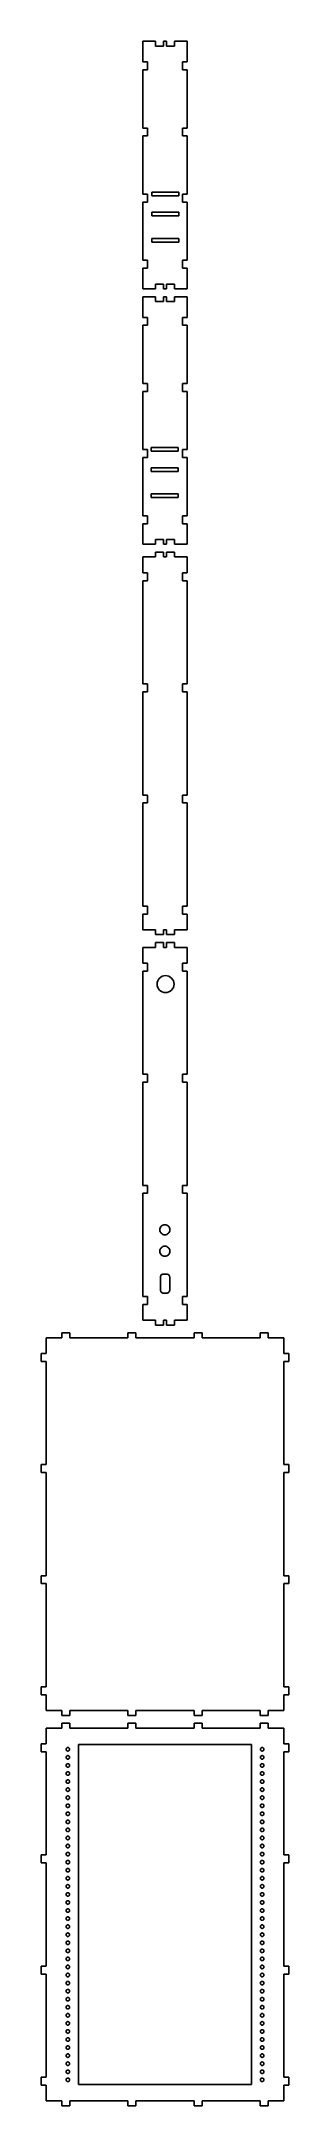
# Model space of a CAD drawing. Header units: metres. Extents: x -78 to 78, y -1223 to 78.
import ezdxf

# ---------------------------------------------------------------- set-up
doc = ezdxf.new("R2010")
doc.units = ezdxf.units.M

msp = doc.modelspace()

# ---------------------------------------------------------------- linework, layer by layer
for p, q in [((-6, 78), (-14, 78)), ((-14, 78), (-14, 65)), ((-6, 75), (-6, 78)), ((-1, 75), (-6, 75)), ((1, 78), (-1, 78)), ((-1, 78), (-1, 75)), ((1, 75), (1, 78)), ((6, 75), (1, 75)), ((14, 78), (6, 78)), ((6, 78), (6, 75)), ((14, 65), (14, 78)), ((-14, 65), (-11, 65)), ((-11, 60), (-14, 60)), ((-14, 60), (-14, 23.3333)), ((-11, 65), (-11, 60)), ((11, 60), (11, 65)), ((11, 65), (14, 65)), ((14, 60), (11, 60)), ((14, 23.3333), (14, 60)), ((-14, 23.3333), (-11, 23.3333)), ((-11, 18.3333), (-14, 18.3333)), ((-14, 18.3333), (-14, -18.3333)), ((-11, 23.3333), (-11, 18.3333)), ((11, 18.3333), (11, 23.3333)), ((11, 23.3333), (14, 23.3333)), ((14, 18.3333), (11, 18.3333)), ((14, -18.3333), (14, 18.3333)), ((-14, -18.3333), (-11, -18.3333)), ((-11, -23.3333), (-14, -23.3333)), ((-14, -23.3333), (-14, -60)), ((-11, -18.3333), (-11, -23.3333)), ((-8.2559, -19.2959), (-8.2559, -16.9941)), ((-8.2559, -16.9941), (8.6377, -16.9941)), ((8.6377, -19.2959), (-8.2559, -19.2959)), ((8.6377, -16.9941), (8.6377, -19.2959)), ((11, -23.3333), (11, -18.3333)), ((11, -18.3333), (14, -18.3333)), ((14, -23.3333), (11, -23.3333)), ((14, -60), (14, -23.3333)), ((-8.2559, -32.0264), (-8.2559, -29.7236)), ((-8.2559, -29.7236), (8.6377, -29.7236)), ((8.6377, -32.0264), (-8.2559, -32.0264)), ((8.6377, -29.7236), (8.6377, -32.0264)), ((-8.2559, -48.583), (-8.2559, -46.2812)), ((-8.2559, -46.2812), (8.6377, -46.2812)), ((8.6377, -48.583), (-8.2559, -48.583)), ((8.6377, -46.2812), (8.6377, -48.583)), ((-14, -60), (-11, -60)), ((-11, -65), (-14, -65)), ((-14, -65), (-14, -78)), ((-11, -60), (-11, -65)), ((11, -65), (11, -60)), ((11, -60), (14, -60)), ((14, -65), (11, -65)), ((14, -78), (14, -65)), ((-14, -78), (-6, -78)), ((-6, -75), (-1, -75)), ((-6, -78), (-6, -75)), ((-1, -75), (-1, -78)), ((-1, -78), (1, -78)), ((1, -78), (1, -75)), ((1, -75), (6, -75)), ((6, -75), (6, -78)), ((6, -78), (14, -78)), ((-6, -83), (-14, -83)), ((-14, -83), (-14, -96)), ((-6, -86), (-6, -83)), ((-1, -86), (-6, -86)), ((1, -83), (-1, -83)), ((-1, -83), (-1, -86)), ((1, -86), (1, -83)), ((6, -86), (1, -86)), ((14, -83), (6, -83)), ((6, -83), (6, -86)), ((14, -96), (14, -83)), ((-14, -96), (-11, -96)), ((-11, -101), (-14, -101)), ((-14, -101), (-14, -137.667)), ((-11, -96), (-11, -101)), ((11, -101), (11, -96)), ((11, -96), (14, -96)), ((14, -101), (11, -101)), ((14, -137.667), (14, -101)), ((-14, -137.667), (-11, -137.667)), ((-11, -142.667), (-14, -142.667)), ((-14, -142.667), (-14, -179.333)), ((-11, -137.667), (-11, -142.667)), ((11, -142.667), (11, -137.667)), ((11, -137.667), (14, -137.667)), ((14, -142.667), (11, -142.667)), ((14, -179.333), (14, -142.667)), ((-14, -179.333), (-11, -179.333)), ((-11, -179.333), (-11, -184.333)), ((-8.6377, -180.296), (-8.6377, -177.994)), ((-8.6377, -177.994), (8.2558, -177.994)), ((8.2558, -180.296), (-8.6377, -180.296)), ((8.2558, -177.994), (8.2558, -180.296)), ((11, -184.333), (11, -179.333)), ((11, -179.333), (14, -179.333)), ((-11, -184.333), (-14, -184.333)), ((-14, -184.333), (-14, -221)), ((-8.6377, -193.026), (-8.6377, -190.724)), ((-8.6377, -190.724), (8.2558, -190.724)), ((8.2558, -193.026), (-8.6377, -193.026)), ((8.2558, -190.724), (8.2558, -193.026)), ((14, -184.333), (11, -184.333)), ((14, -221), (14, -184.333)), ((-8.6377, -209.583), (-8.6377, -207.281)), ((-8.6377, -207.281), (8.2558, -207.281)), ((8.2558, -207.281), (8.2558, -209.583)), ((-14, -221), (-11, -221)), ((-11, -221), (-11, -226)), ((8.2558, -209.583), (-8.6377, -209.583)), ((11, -226), (11, -221)), ((11, -221), (14, -221)), ((-11, -226), (-14, -226)), ((-14, -226), (-14, -239)), ((14, -226), (11, -226)), ((14, -239), (14, -226)), ((-14, -239), (-6, -239)), ((-6, -247), (-14, -247)), ((-14, -247), (-14, -257)), ((-6, -236), (-1, -236)), ((-6, -239), (-6, -236)), ((-1, -244), (-6, -244)), ((-6, -244), (-6, -247)), ((-1, -236), (-1, -239)), ((-1, -239), (1, -239)), ((-1, -247), (-1, -244)), ((1, -247), (-1, -247)), ((1, -239), (1, -236)), ((1, -236), (6, -236)), ((6, -244), (1, -244)), ((1, -244), (1, -247)), ((6, -236), (6, -239)), ((6, -239), (14, -239)), ((6, -247), (6, -244)), ((14, -247), (6, -247)), ((14, -257), (14, -247)), ((-14, -257), (-11, -257)), ((-11, -257), (-11, -262)), ((11, -262), (11, -257)), ((11, -257), (14, -257)), ((-11, -262), (-14, -262)), ((-14, -262), (-14, -327)), ((14, -262), (11, -262)), ((14, -327), (14, -262)), ((-14, -327), (-11, -327)), ((-11, -332), (-14, -332)), ((-14, -332), (-14, -397)), ((-11, -327), (-11, -332)), ((11, -332), (11, -327)), ((11, -327), (14, -327)), ((14, -332), (11, -332)), ((14, -397), (14, -332)), ((-14, -397), (-11, -397)), ((-11, -402), (-14, -402)), ((-14, -402), (-14, -467)), ((-11, -397), (-11, -402)), ((11, -402), (11, -397)), ((11, -397), (14, -397)), ((14, -402), (11, -402)), ((14, -467), (14, -402)), ((-14, -467), (-11, -467)), ((-11, -467), (-11, -472)), ((11, -472), (11, -467)), ((11, -467), (14, -467)), ((-11, -472), (-14, -472)), ((-14, -472), (-14, -482)), ((14, -472), (11, -472)), ((14, -482), (14, -472)), ((-14, -482), (-6, -482)), ((-6, -493), (-14, -493)), ((-14, -493), (-14, -503)), ((-6, -482), (-6, -485)), ((-6, -485), (-1, -485)), ((-1, -490), (-6, -490)), ((-6, -490), (-6, -493)), ((-1, -482), (1, -482)), ((-1, -485), (-1, -482)), ((-1, -493), (-1, -490)), ((1, -493), (-1, -493)), ((1, -482), (1, -485)), ((1, -485), (6, -485)), ((6, -490), (1, -490)), ((1, -490), (1, -493)), ((6, -485), (6, -482)), ((6, -482), (14, -482)), ((6, -493), (6, -490)), ((14, -493), (6, -493)), ((14, -503), (14, -493)), ((-14, -503), (-11, -503)), ((-11, -503), (-11, -508)), ((11, -508), (11, -503)), ((11, -503), (14, -503)), ((-11, -508), (-14, -508)), ((-14, -508), (-14, -573)), ((-4.9473, -516.138), (-4.8398, -515.064)), ((-4.8398, -517.209), (-4.9473, -516.138)), ((-4.8398, -515.064), (-4.5293, -514.064)), ((-4.5293, -518.208), (-4.8398, -517.209)), ((-4.5293, -514.064), (-4.0381, -513.161)), ((-4.0381, -519.112), (-4.5293, -518.208)), ((-4.0381, -513.161), (-3.3887, -512.373)), ((-3.3887, -519.899), (-4.0381, -519.112)), ((-3.3887, -512.373), (-2.6006, -511.724)), ((-2.6006, -520.55), (-3.3887, -519.899)), ((-2.6006, -511.724), (-1.6963, -511.231)), ((-1.6963, -511.231), (-0.6973, -510.923)), ((-0.6973, -510.923), (0.374, -510.814)), ((0.374, -510.814), (1.4473, -510.923)), ((1.4473, -510.923), (2.4473, -511.231)), ((2.4473, -511.231), (3.3506, -511.724)), ((3.3506, -511.724), (4.1387, -512.373)), ((4.1387, -519.899), (3.3506, -520.55)), ((4.1387, -512.373), (4.7881, -513.161)), ((4.7881, -519.112), (4.1387, -519.899)), ((4.7881, -513.161), (5.2793, -514.064)), ((5.2793, -518.208), (4.7881, -519.112)), ((5.2793, -514.064), (5.5889, -515.064)), ((5.5889, -517.209), (5.2793, -518.208)), ((5.5889, -515.064), (5.6973, -516.138)), ((5.6973, -516.138), (5.5889, -517.209)), ((14, -508), (11, -508)), ((14, -573), (14, -508)), ((-1.6963, -521.04), (-2.6006, -520.55)), ((-0.6973, -521.352), (-1.6963, -521.04)), ((0.374, -521.459), (-0.6973, -521.352)), ((1.4473, -521.352), (0.374, -521.459)), ((2.4473, -521.04), (1.4473, -521.352)), ((3.3506, -520.55), (2.4473, -521.04)), ((-14, -573), (-11, -573)), ((-11, -578), (-14, -578)), ((-14, -578), (-14, -643)), ((-11, -573), (-11, -578)), ((11, -578), (11, -573)), ((11, -573), (14, -573)), ((14, -578), (11, -578)), ((14, -643), (14, -578)), ((-14, -643), (-11, -643)), ((-11, -648), (-14, -648)), ((-14, -648), (-14, -713)), ((-11, -643), (-11, -648)), ((11, -648), (11, -643)), ((11, -643), (14, -643)), ((14, -648), (11, -648)), ((14, -713), (14, -648)), ((-3.2705, -670.975), (-3.206, -670.335)), ((-3.206, -671.612), (-3.2705, -670.975)), ((-3.206, -670.335), (-3.0205, -669.739)), ((-3.0205, -672.208), (-3.206, -671.612)), ((-3.0205, -669.739), (-2.7285, -669.201)), ((-2.7285, -672.747), (-3.0205, -672.208)), ((-2.7285, -669.201), (-2.3418, -668.731)), ((-2.3418, -673.216), (-2.7285, -672.747)), ((-2.3418, -668.731), (-1.8721, -668.344)), ((-1.8721, -673.604), (-2.3418, -673.216)), ((-1.8721, -668.344), (-1.333, -668.051)), ((-1.333, -673.896), (-1.8721, -673.604)), ((-1.333, -668.051), (-0.7373, -667.867)), ((-0.7373, -674.081), (-1.333, -673.896)), ((-0.7373, -667.867), (-0.0986, -667.803)), ((-0.0986, -674.146), (-0.7373, -674.081)), ((-0.0986, -667.803), (0.54, -667.867)), ((0.54, -674.081), (-0.0986, -674.146)), ((0.54, -667.867), (1.1357, -668.051)), ((1.1357, -673.896), (0.54, -674.081)), ((1.1357, -668.051), (1.6748, -668.344)), ((1.6748, -673.604), (1.1357, -673.896)), ((1.6748, -668.344), (2.1445, -668.731)), ((2.1445, -673.216), (1.6748, -673.604)), ((2.1445, -668.731), (2.5312, -669.201)), ((2.5312, -672.747), (2.1445, -673.216)), ((2.5312, -669.201), (2.8232, -669.739)), ((2.8232, -672.208), (2.5312, -672.747)), ((2.8232, -669.739), (3.0078, -670.335)), ((3.0078, -671.612), (2.8232, -672.208)), ((3.0078, -670.335), (3.0732, -670.975)), ((3.0732, -670.975), (3.0078, -671.612)), ((-3.2705, -684.503), (-3.206, -683.863)), ((-3.206, -685.142), (-3.2705, -684.503)), ((-3.206, -683.863), (-3.0205, -683.268)), ((-3.0205, -685.737), (-3.206, -685.142)), ((-3.0205, -683.268), (-2.7285, -682.729)), ((-2.7285, -686.275), (-3.0205, -685.737)), ((-2.7285, -682.729), (-2.3418, -682.26)), ((-2.3418, -686.745), (-2.7285, -686.275)), ((-2.3418, -682.26), (-1.8721, -681.873)), ((-1.8721, -687.132), (-2.3418, -686.745)), ((-1.8721, -681.873), (-1.333, -681.58)), ((-1.333, -687.424), (-1.8721, -687.132)), ((-1.333, -681.58), (-0.7373, -681.396)), ((-0.7373, -687.609), (-1.333, -687.424)), ((-0.7373, -681.396), (-0.0986, -681.331)), ((-0.0986, -687.674), (-0.7373, -687.609)), ((-0.0986, -681.331), (0.54, -681.396)), ((0.54, -687.609), (-0.0986, -687.674)), ((0.54, -681.396), (1.1357, -681.58)), ((1.1357, -687.424), (0.54, -687.609)), ((1.1357, -681.58), (1.6748, -681.873)), ((1.6748, -687.132), (1.1357, -687.424)), ((1.6748, -681.873), (2.1445, -682.26)), ((2.1445, -686.745), (1.6748, -687.132)), ((2.1445, -682.26), (2.5312, -682.729)), ((2.5312, -686.275), (2.1445, -686.745)), ((2.5312, -682.729), (2.8232, -683.268)), ((2.8232, -685.737), (2.5312, -686.275)), ((2.8232, -683.268), (3.0078, -683.863)), ((3.0078, -685.142), (2.8232, -685.737)), ((3.0078, -683.863), (3.0732, -684.503)), ((3.0732, -684.503), (3.0078, -685.142)), ((-2.8545, -700.74), (-2.8174, -700.375)), ((-2.8545, -709.056), (-2.8545, -700.74)), ((-2.8174, -700.375), (-2.7119, -700.034)), ((-2.7119, -700.034), (-2.5459, -699.727)), ((-2.5459, -699.727), (-2.3252, -699.459)), ((-2.3252, -699.459), (-2.0576, -699.238)), ((-2.0576, -699.238), (-1.75, -699.071)), ((-1.75, -699.071), (-1.4092, -698.967)), ((-1.4092, -698.967), (-1.043, -698.93)), ((-1.043, -698.93), (1.1553, -698.93)), ((1.1553, -698.93), (1.5205, -698.967)), ((1.5205, -698.967), (1.8613, -699.071)), ((1.8613, -699.071), (2.169, -699.238)), ((2.169, -699.238), (2.4365, -699.459)), ((2.4365, -699.459), (2.6572, -699.727)), ((2.6572, -699.727), (2.8242, -700.034)), ((2.8242, -700.034), (2.9287, -700.375)), ((2.9287, -700.375), (2.9658, -700.74)), ((2.9658, -700.74), (2.9658, -709.056)), ((-14, -713), (-11, -713)), ((-11, -713), (-11, -718)), ((-2.8174, -709.422), (-2.8545, -709.056)), ((-2.7119, -709.763), (-2.8174, -709.422)), ((-2.5459, -710.07), (-2.7119, -709.763)), ((-2.3252, -710.338), (-2.5459, -710.07)), ((-2.0576, -710.559), (-2.3252, -710.338)), ((-1.75, -710.725), (-2.0576, -710.559)), ((-1.4092, -710.83), (-1.75, -710.725)), ((-1.043, -710.867), (-1.4092, -710.83)), ((1.1553, -710.867), (-1.043, -710.867)), ((1.5205, -710.83), (1.1553, -710.867)), ((1.8613, -710.725), (1.5205, -710.83)), ((2.169, -710.559), (1.8613, -710.725)), ((2.4365, -710.338), (2.169, -710.559)), ((2.6572, -710.07), (2.4365, -710.338)), ((2.8242, -709.763), (2.6572, -710.07)), ((2.9287, -709.422), (2.8242, -709.763)), ((2.9658, -709.056), (2.9287, -709.422)), ((11, -718), (11, -713)), ((11, -713), (14, -713)), ((-11, -718), (-14, -718)), ((-14, -718), (-14, -728)), ((-14, -728), (-6, -728)), ((-6, -728), (-6, -731)), ((-1, -728), (1, -728)), ((-1, -731), (-1, -728)), ((1, -728), (1, -731)), ((6, -731), (6, -728)), ((6, -728), (14, -728)), ((14, -718), (11, -718)), ((14, -728), (14, -718)), ((-65, -739), (-75, -739)), ((-75, -739), (-75, -749)), ((-60, -736), (-65, -736)), ((-65, -736), (-65, -739)), ((-60, -739), (-60, -736)), ((-23.3333, -739), (-60, -739)), ((-18.3333, -736), (-23.3333, -736)), ((-23.3333, -736), (-23.3333, -739)), ((-18.3333, -739), (-18.3333, -736)), ((18.3333, -739), (-18.3333, -739)), ((-6, -731), (-1, -731)), ((1, -731), (6, -731)), ((23.3333, -736), (18.3333, -736)), ((18.3333, -736), (18.3333, -739)), ((23.3333, -739), (23.3333, -736)), ((60, -739), (23.3333, -739)), ((65, -736), (60, -736)), ((60, -736), (60, -739)), ((65, -739), (65, -736)), ((75, -739), (65, -739)), ((75, -749), (75, -739)), ((-75, -749), (-78, -749)), ((-78, -749), (-78, -754)), ((-78, -754), (-75, -754)), ((-75, -754), (-75, -819)), ((78, -749), (75, -749)), ((75, -819), (75, -754)), ((75, -754), (78, -754)), ((78, -754), (78, -749)), ((-75, -819), (-78, -819)), ((-78, -819), (-78, -824)), ((78, -819), (75, -819)), ((78, -824), (78, -819)), ((-78, -824), (-75, -824)), ((-75, -824), (-75, -889)), ((75, -889), (75, -824)), ((75, -824), (78, -824)), ((-75, -889), (-78, -889)), ((-78, -889), (-78, -894)), ((-78, -894), (-75, -894)), ((-75, -894), (-75, -959)), ((78, -889), (75, -889)), ((75, -959), (75, -894)), ((75, -894), (78, -894)), ((78, -894), (78, -889)), ((-75, -959), (-78, -959)), ((-78, -959), (-78, -964)), ((78, -959), (75, -959)), ((78, -964), (78, -959)), ((-78, -964), (-75, -964)), ((-75, -964), (-75, -974)), ((-75, -974), (-65, -974)), ((-65, -974), (-65, -977)), ((-60, -974), (-23.3333, -974)), ((-60, -977), (-60, -974)), ((-23.3333, -974), (-23.3333, -977)), ((-18.3333, -977), (-18.3333, -974)), ((-18.3333, -974), (18.3333, -974)), ((18.3333, -974), (18.3333, -977)), ((23.3333, -977), (23.3333, -974)), ((23.3333, -974), (60, -974)), ((60, -974), (60, -977)), ((65, -977), (65, -974)), ((65, -974), (75, -974)), ((75, -974), (75, -964)), ((75, -964), (78, -964)), ((-65, -985), (-75, -985)), ((-75, -985), (-75, -995)), ((-65, -977), (-60, -977)), ((-60, -982), (-65, -982)), ((-65, -982), (-65, -985)), ((-60, -985), (-60, -982)), ((-23.3333, -985), (-60, -985)), ((-23.3333, -977), (-18.3333, -977)), ((-18.3333, -982), (-23.3333, -982)), ((-23.3333, -982), (-23.3333, -985)), ((-18.3333, -985), (-18.3333, -982)), ((18.3333, -985), (-18.3333, -985)), ((18.3333, -977), (23.3333, -977)), ((23.3333, -982), (18.3333, -982)), ((18.3333, -982), (18.3333, -985)), ((23.3333, -985), (23.3333, -982)), ((60, -985), (23.3333, -985)), ((60, -977), (65, -977)), ((65, -982), (60, -982)), ((60, -982), (60, -985)), ((65, -985), (65, -982)), ((75, -985), (65, -985)), ((75, -995), (75, -985)), ((-75, -995), (-78, -995)), ((-78, -995), (-78, -1000)), ((-78, -1000), (-75, -1000)), ((-75, -1000), (-75, -1065)), ((-62.35, -998.4), (-62.3478, -998.331)), ((-62.3478, -998.469), (-62.35, -998.4)), ((-62.3478, -998.331), (-62.3413, -998.262)), ((-62.3413, -998.538), (-62.3478, -998.469)), ((-62.3413, -998.262), (-62.3305, -998.194)), ((-62.3305, -998.606), (-62.3413, -998.538)), ((-62.3305, -998.194), (-62.3154, -998.126)), ((-62.3154, -998.674), (-62.3305, -998.606)), ((-62.3154, -998.126), (-62.2962, -998.06)), ((-62.2962, -998.74), (-62.3154, -998.674)), ((-62.2962, -998.06), (-62.2728, -997.995)), ((-62.2728, -998.805), (-62.2962, -998.74)), ((-62.2728, -997.995), (-62.2453, -997.932)), ((-62.2453, -998.868), (-62.2728, -998.805)), ((-62.2453, -997.932), (-62.2139, -997.87)), ((-62.2139, -998.93), (-62.2453, -998.868)), ((-62.2139, -997.87), (-62.1788, -997.811)), ((-62.1788, -998.989), (-62.2139, -998.93)), ((-62.1788, -997.811), (-62.1399, -997.753)), ((-62.1399, -999.047), (-62.1788, -998.989)), ((-62.1399, -997.753), (-62.0976, -997.699)), ((-62.0976, -999.101), (-62.1399, -999.047)), ((-62.0976, -997.699), (-62.0519, -997.647)), ((-62.0519, -999.153), (-62.0976, -999.101)), ((-62.0519, -997.647), (-62.003, -997.598)), ((-62.003, -999.202), (-62.0519, -999.153)), ((-62.003, -997.598), (-61.9512, -997.552)), ((-61.9512, -999.248), (-62.003, -999.202)), ((-61.9512, -997.552), (-61.8966, -997.51)), ((-61.8966, -999.29), (-61.9512, -999.248)), ((-61.8966, -997.51), (-61.8394, -997.471)), ((-61.8394, -999.329), (-61.8966, -999.29)), ((-61.8394, -997.471), (-61.7799, -997.436)), ((-61.7799, -999.364), (-61.8394, -999.329)), ((-61.7799, -997.436), (-61.7184, -997.405)), ((-61.7184, -999.395), (-61.7799, -999.364)), ((-61.7184, -997.405), (-61.6549, -997.377)), ((-61.6549, -999.423), (-61.7184, -999.395)), ((-61.6549, -997.377), (-61.5899, -997.354)), ((-61.5899, -999.446), (-61.6549, -999.423)), ((-61.5899, -997.354), (-61.5236, -997.335)), ((-61.5236, -999.465), (-61.5899, -999.446)), ((-61.5236, -997.335), (-61.4561, -997.319)), ((-61.4561, -999.481), (-61.5236, -999.465)), ((-61.4561, -997.319), (-61.3879, -997.309)), ((-61.3879, -999.491), (-61.4561, -999.481)), ((-61.3879, -997.309), (-61.3191, -997.302)), ((-61.3191, -999.498), (-61.3879, -999.491)), ((-61.3191, -997.302), (-61.25, -997.3)), ((-61.2327, -999.499), (-61.3191, -999.498)), ((-61.25, -997.3), (-61.1809, -997.302)), ((-61.1809, -999.498), (-61.2327, -999.499)), ((-61.1809, -997.302), (-61.1121, -997.309)), ((-61.1121, -999.491), (-61.1809, -999.498)), ((-61.1121, -997.309), (-61.0439, -997.319)), ((-61.0439, -999.481), (-61.1121, -999.491)), ((-61.0439, -997.319), (-60.9764, -997.335)), ((-60.9764, -999.465), (-61.0439, -999.481)), ((-60.9764, -997.335), (-60.9101, -997.354)), ((-60.9101, -999.446), (-60.9764, -999.465)), ((-60.9101, -997.354), (-60.8451, -997.377)), ((-60.8451, -999.423), (-60.9101, -999.446)), ((-60.8451, -997.377), (-60.7816, -997.405)), ((-60.7816, -999.395), (-60.8451, -999.423)), ((-60.7816, -997.405), (-60.7201, -997.436)), ((-60.7201, -999.364), (-60.7816, -999.395)), ((-60.7201, -997.436), (-60.6606, -997.471)), ((-60.6606, -999.329), (-60.7201, -999.364)), ((-60.6606, -997.471), (-60.6034, -997.51)), ((-60.6034, -999.29), (-60.6606, -999.329)), ((-60.6034, -997.51), (-60.5488, -997.552)), ((-60.5488, -999.248), (-60.6034, -999.29)), ((-60.5488, -997.552), (-60.497, -997.598)), ((-60.497, -999.202), (-60.5488, -999.248)), ((-60.497, -997.598), (-60.4481, -997.647)), ((-60.4481, -999.153), (-60.497, -999.202)), ((-60.4481, -997.647), (-60.4024, -997.699)), ((-60.4024, -999.101), (-60.4481, -999.153)), ((-60.4024, -997.699), (-60.3601, -997.753)), ((-60.3601, -999.047), (-60.4024, -999.101)), ((-60.3601, -997.753), (-60.3212, -997.811)), ((-60.3212, -998.989), (-60.3601, -999.047)), ((-60.3212, -997.811), (-60.2861, -997.87)), ((-60.2861, -998.93), (-60.3212, -998.989)), ((-60.2861, -997.87), (-60.2547, -997.932)), ((-60.2547, -998.868), (-60.2861, -998.93)), ((-60.2547, -997.932), (-60.2272, -997.995)), ((-60.2272, -998.805), (-60.2547, -998.868)), ((-60.2272, -997.995), (-60.2038, -998.06)), ((-60.2038, -998.74), (-60.2272, -998.805)), ((-60.2038, -998.06), (-60.1846, -998.126)), ((-60.1846, -998.674), (-60.2038, -998.74)), ((-60.1846, -998.126), (-60.1695, -998.194)), ((-60.1695, -998.606), (-60.1846, -998.674)), ((-60.1695, -998.194), (-60.1587, -998.262)), ((-60.1587, -998.538), (-60.1695, -998.606)), ((-60.1587, -998.262), (-60.1522, -998.331)), ((-60.1522, -998.469), (-60.1587, -998.538)), ((-60.1522, -998.331), (-60.15, -998.4)), ((-60.15, -998.4), (-60.1522, -998.469)), ((-54.5, -1209.68), (-54.5, -995.32)), ((-54.5, -995.32), (54.5, -995.32)), ((54.5, -995.32), (54.5, -1209.68)), ((60.15, -998.4), (60.1522, -998.331)), ((60.1522, -998.469), (60.15, -998.4)), ((60.1522, -998.331), (60.1587, -998.262)), ((60.1587, -998.538), (60.1522, -998.469)), ((60.1587, -998.262), (60.1695, -998.194)), ((60.1695, -998.606), (60.1587, -998.538)), ((60.1695, -998.194), (60.1846, -998.126)), ((60.1846, -998.674), (60.1695, -998.606)), ((60.1846, -998.126), (60.2038, -998.06)), ((60.2038, -998.74), (60.1846, -998.674)), ((60.2038, -998.06), (60.2272, -997.995)), ((60.2272, -998.805), (60.2038, -998.74)), ((60.2272, -997.995), (60.2547, -997.932)), ((60.2547, -998.868), (60.2272, -998.805)), ((60.2547, -997.932), (60.2861, -997.87)), ((60.2861, -998.93), (60.2547, -998.868)), ((60.2861, -997.87), (60.3212, -997.811)), ((60.3212, -998.989), (60.2861, -998.93)), ((60.3212, -997.811), (60.3601, -997.753)), ((60.3601, -999.047), (60.3212, -998.989)), ((60.3601, -997.753), (60.4024, -997.699)), ((60.4024, -999.101), (60.3601, -999.047)), ((60.4024, -997.699), (60.4481, -997.647)), ((60.4481, -999.153), (60.4024, -999.101)), ((60.4481, -997.647), (60.497, -997.598)), ((60.497, -999.202), (60.4481, -999.153)), ((60.497, -997.598), (60.5488, -997.552)), ((60.5488, -999.248), (60.497, -999.202)), ((60.5488, -997.552), (60.6034, -997.51)), ((60.6034, -999.29), (60.5488, -999.248)), ((60.6034, -997.51), (60.6606, -997.471)), ((60.6606, -999.329), (60.6034, -999.29)), ((60.6606, -997.471), (60.7201, -997.436)), ((60.7201, -999.364), (60.6606, -999.329)), ((60.7201, -997.436), (60.7816, -997.405)), ((60.7816, -999.395), (60.7201, -999.364)), ((60.7816, -997.405), (60.8451, -997.377)), ((60.8451, -999.423), (60.7816, -999.395)), ((60.8451, -997.377), (60.9101, -997.354)), ((60.9101, -999.446), (60.8451, -999.423)), ((60.9101, -997.354), (60.9764, -997.335)), ((60.9764, -999.465), (60.9101, -999.446)), ((60.9764, -997.335), (61.0439, -997.319)), ((61.0439, -999.481), (60.9764, -999.465)), ((61.0439, -997.319), (61.1121, -997.309)), ((61.1121, -999.491), (61.0439, -999.481)), ((61.1121, -997.309), (61.1809, -997.302)), ((61.1809, -999.498), (61.1121, -999.491)), ((61.1809, -997.302), (61.25, -997.3)), ((61.2673, -999.499), (61.1809, -999.498)), ((61.25, -997.3), (61.3191, -997.302)), ((61.3191, -999.498), (61.2673, -999.499)), ((61.3191, -997.302), (61.3879, -997.309)), ((61.3879, -999.491), (61.3191, -999.498)), ((61.3879, -997.309), (61.4561, -997.319)), ((61.4561, -999.481), (61.3879, -999.491)), ((61.4561, -997.319), (61.5236, -997.335)), ((61.5236, -999.465), (61.4561, -999.481)), ((61.5236, -997.335), (61.5899, -997.354)), ((61.5899, -999.446), (61.5236, -999.465)), ((61.5899, -997.354), (61.6549, -997.377)), ((61.6549, -999.423), (61.5899, -999.446)), ((61.6549, -997.377), (61.7184, -997.405)), ((61.7184, -999.395), (61.6549, -999.423)), ((61.7184, -997.405), (61.7799, -997.436)), ((61.7799, -999.364), (61.7184, -999.395)), ((61.7799, -997.436), (61.8394, -997.471)), ((61.8394, -999.329), (61.7799, -999.364)), ((61.8394, -997.471), (61.8966, -997.51)), ((61.8966, -999.29), (61.8394, -999.329)), ((61.8966, -997.51), (61.9512, -997.552)), ((61.9512, -999.248), (61.8966, -999.29)), ((61.9512, -997.552), (62.003, -997.598)), ((62.003, -999.202), (61.9512, -999.248)), ((62.003, -997.598), (62.0519, -997.647)), ((62.0519, -999.153), (62.003, -999.202)), ((62.0519, -997.647), (62.0976, -997.699)), ((62.0976, -999.101), (62.0519, -999.153)), ((62.0976, -997.699), (62.1399, -997.753)), ((62.1399, -999.047), (62.0976, -999.101)), ((62.1399, -997.753), (62.1788, -997.811)), ((62.1788, -998.989), (62.1399, -999.047)), ((62.1788, -997.811), (62.2139, -997.87)), ((62.2139, -998.93), (62.1788, -998.989)), ((62.2139, -997.87), (62.2453, -997.932)), ((62.2453, -998.868), (62.2139, -998.93)), ((62.2453, -997.932), (62.2728, -997.995)), ((62.2728, -998.805), (62.2453, -998.868)), ((62.2728, -997.995), (62.2962, -998.06)), ((62.2962, -998.74), (62.2728, -998.805)), ((62.2962, -998.06), (62.3154, -998.126)), ((62.3154, -998.674), (62.2962, -998.74)), ((62.3154, -998.126), (62.3305, -998.194)), ((62.3305, -998.606), (62.3154, -998.674)), ((62.3305, -998.194), (62.3413, -998.262)), ((62.3413, -998.538), (62.3305, -998.606)), ((62.3413, -998.262), (62.3478, -998.331)), ((62.3478, -998.469), (62.3413, -998.538)), ((62.3478, -998.331), (62.35, -998.4)), ((62.35, -998.4), (62.3478, -998.469)), ((78, -995), (75, -995)), ((75, -1065), (75, -1000)), ((75, -1000), (78, -1000)), ((78, -1000), (78, -995)), ((-62.35, -1003.48), (-62.3478, -1003.41)), ((-62.3478, -1003.55), (-62.35, -1003.48)), ((-62.35, -1008.56), (-62.3478, -1008.49)), ((-62.3478, -1008.63), (-62.35, -1008.56)), ((-62.35, -1013.64), (-62.3478, -1013.57)), ((-62.3478, -1013.71), (-62.35, -1013.64)), ((-62.3478, -1003.41), (-62.3413, -1003.34)), ((-62.3413, -1003.62), (-62.3478, -1003.55)), ((-62.3478, -1008.49), (-62.3413, -1008.42)), ((-62.3413, -1008.7), (-62.3478, -1008.63)), ((-62.3478, -1013.57), (-62.3413, -1013.5)), ((-62.3413, -1013.78), (-62.3478, -1013.71)), ((-62.3413, -1003.34), (-62.3305, -1003.27)), ((-62.3305, -1003.69), (-62.3413, -1003.62)), ((-62.3413, -1008.42), (-62.3305, -1008.35)), ((-62.3305, -1008.77), (-62.3413, -1008.7)), ((-62.3413, -1013.5), (-62.3305, -1013.43)), ((-62.3305, -1013.85), (-62.3413, -1013.78)), ((-62.3305, -1003.27), (-62.3154, -1003.21)), ((-62.3154, -1003.75), (-62.3305, -1003.69)), ((-62.3305, -1008.35), (-62.3154, -1008.29)), ((-62.3154, -1008.83), (-62.3305, -1008.77)), ((-62.3305, -1013.43), (-62.3154, -1013.37)), ((-62.3154, -1013.91), (-62.3305, -1013.85)), ((-62.3154, -1003.21), (-62.2962, -1003.14)), ((-62.2962, -1003.82), (-62.3154, -1003.75)), ((-62.3154, -1008.29), (-62.2962, -1008.22)), ((-62.2962, -1008.9), (-62.3154, -1008.83)), ((-62.3154, -1013.37), (-62.2962, -1013.3)), ((-62.2962, -1013.98), (-62.3154, -1013.91)), ((-62.2962, -1003.14), (-62.2728, -1003.08)), ((-62.2728, -1003.88), (-62.2962, -1003.82)), ((-62.2962, -1008.22), (-62.2728, -1008.16)), ((-62.2728, -1008.96), (-62.2962, -1008.9)), ((-62.2962, -1013.3), (-62.2728, -1013.24)), ((-62.2728, -1014.04), (-62.2962, -1013.98)), ((-62.2728, -1003.08), (-62.2453, -1003.01)), ((-62.2453, -1003.95), (-62.2728, -1003.88)), ((-62.2728, -1008.16), (-62.2453, -1008.09)), ((-62.2453, -1009.03), (-62.2728, -1008.96)), ((-62.2728, -1013.24), (-62.2453, -1013.17)), ((-62.2453, -1014.11), (-62.2728, -1014.04)), ((-62.2453, -1003.01), (-62.2139, -1002.95)), ((-62.2139, -1004.01), (-62.2453, -1003.95)), ((-62.2453, -1008.09), (-62.2139, -1008.03)), ((-62.2139, -1009.09), (-62.2453, -1009.03)), ((-62.2453, -1013.17), (-62.2139, -1013.11)), ((-62.2139, -1014.17), (-62.2453, -1014.11)), ((-62.2139, -1002.95), (-62.1788, -1002.89)), ((-62.1788, -1004.07), (-62.2139, -1004.01)), ((-62.2139, -1008.03), (-62.1788, -1007.97)), ((-62.1788, -1009.15), (-62.2139, -1009.09)), ((-62.2139, -1013.11), (-62.1788, -1013.05)), ((-62.1788, -1014.23), (-62.2139, -1014.17)), ((-62.1788, -1002.89), (-62.1399, -1002.83)), ((-62.1399, -1004.13), (-62.1788, -1004.07)), ((-62.1788, -1007.97), (-62.1399, -1007.91)), ((-62.1399, -1009.21), (-62.1788, -1009.15)), ((-62.1788, -1013.05), (-62.1399, -1012.99)), ((-62.1399, -1014.29), (-62.1788, -1014.23)), ((-62.1399, -1002.83), (-62.0976, -1002.78)), ((-62.0976, -1004.18), (-62.1399, -1004.13)), ((-62.1399, -1007.91), (-62.0976, -1007.86)), ((-62.0976, -1009.26), (-62.1399, -1009.21)), ((-62.1399, -1012.99), (-62.0976, -1012.94)), ((-62.0976, -1014.34), (-62.1399, -1014.29)), ((-62.0976, -1002.78), (-62.0519, -1002.73)), ((-62.0519, -1004.23), (-62.0976, -1004.18)), ((-62.0976, -1007.86), (-62.0519, -1007.81)), ((-62.0519, -1009.31), (-62.0976, -1009.26)), ((-62.0976, -1012.94), (-62.0519, -1012.89)), ((-62.0519, -1014.39), (-62.0976, -1014.34)), ((-62.0519, -1002.73), (-62.003, -1002.68)), ((-62.003, -1004.28), (-62.0519, -1004.23)), ((-62.0519, -1007.81), (-62.003, -1007.76)), ((-62.003, -1009.36), (-62.0519, -1009.31)), ((-62.0519, -1012.89), (-62.003, -1012.84)), ((-62.003, -1014.44), (-62.0519, -1014.39)), ((-62.003, -1002.68), (-61.9512, -1002.63)), ((-61.9512, -1004.33), (-62.003, -1004.28)), ((-62.003, -1007.76), (-61.9512, -1007.71)), ((-61.9512, -1009.41), (-62.003, -1009.36)), ((-62.003, -1012.84), (-61.9512, -1012.79)), ((-61.9512, -1014.49), (-62.003, -1014.44)), ((-61.9512, -1002.63), (-61.8966, -1002.59)), ((-61.8966, -1004.37), (-61.9512, -1004.33)), ((-61.9512, -1007.71), (-61.8966, -1007.67)), ((-61.8966, -1009.45), (-61.9512, -1009.41)), ((-61.9512, -1012.79), (-61.8966, -1012.75)), ((-61.8966, -1014.53), (-61.9512, -1014.49)), ((-61.8966, -1002.59), (-61.8394, -1002.55)), ((-61.8394, -1004.41), (-61.8966, -1004.37)), ((-61.8966, -1007.67), (-61.8394, -1007.63)), ((-61.8394, -1009.49), (-61.8966, -1009.45)), ((-61.8966, -1012.75), (-61.8394, -1012.71)), ((-61.8394, -1014.57), (-61.8966, -1014.53)), ((-61.8394, -1002.55), (-61.7799, -1002.52)), ((-61.7799, -1004.44), (-61.8394, -1004.41)), ((-61.8394, -1007.63), (-61.7799, -1007.6)), ((-61.7799, -1009.52), (-61.8394, -1009.49)), ((-61.8394, -1012.71), (-61.7799, -1012.68)), ((-61.7799, -1014.6), (-61.8394, -1014.57)), ((-61.7799, -1002.52), (-61.7184, -1002.48)), ((-61.7184, -1004.48), (-61.7799, -1004.44)), ((-61.7799, -1007.6), (-61.7184, -1007.56)), ((-61.7184, -1009.56), (-61.7799, -1009.52)), ((-61.7799, -1012.68), (-61.7184, -1012.64)), ((-61.7184, -1014.64), (-61.7799, -1014.6)), ((-61.7184, -1002.48), (-61.6549, -1002.46)), ((-61.6549, -1004.5), (-61.7184, -1004.48)), ((-61.7184, -1007.56), (-61.6549, -1007.54)), ((-61.6549, -1009.58), (-61.7184, -1009.56)), ((-61.7184, -1012.64), (-61.6549, -1012.62)), ((-61.6549, -1014.66), (-61.7184, -1014.64)), ((-61.6549, -1002.46), (-61.5899, -1002.43)), ((-61.5899, -1004.53), (-61.6549, -1004.5)), ((-61.6549, -1007.54), (-61.5899, -1007.51)), ((-61.5899, -1009.61), (-61.6549, -1009.58)), ((-61.6549, -1012.62), (-61.5899, -1012.59)), ((-61.5899, -1014.69), (-61.6549, -1014.66)), ((-61.5899, -1002.43), (-61.5236, -1002.41)), ((-61.5236, -1004.55), (-61.5899, -1004.53)), ((-61.5899, -1007.51), (-61.5236, -1007.49)), ((-61.5236, -1009.63), (-61.5899, -1009.61)), ((-61.5899, -1012.59), (-61.5236, -1012.57)), ((-61.5236, -1014.71), (-61.5899, -1014.69)), ((-61.5236, -1002.41), (-61.4561, -1002.4)), ((-61.4561, -1004.56), (-61.5236, -1004.55)), ((-61.5236, -1007.49), (-61.4561, -1007.48)), ((-61.4561, -1009.64), (-61.5236, -1009.63)), ((-61.5236, -1012.57), (-61.4561, -1012.56)), ((-61.4561, -1014.72), (-61.5236, -1014.71)), ((-61.4561, -1002.4), (-61.3879, -1002.39)), ((-61.3879, -1004.57), (-61.4561, -1004.56)), ((-61.4561, -1007.48), (-61.3879, -1007.47)), ((-61.3879, -1009.65), (-61.4561, -1009.64)), ((-61.4561, -1012.56), (-61.3879, -1012.55)), ((-61.3879, -1014.73), (-61.4561, -1014.72)), ((-61.3879, -1002.39), (-61.3191, -1002.38)), ((-61.3191, -1004.58), (-61.3879, -1004.57)), ((-61.3879, -1007.47), (-61.3191, -1007.46)), ((-61.3191, -1009.66), (-61.3879, -1009.65)), ((-61.3879, -1012.55), (-61.3191, -1012.54)), ((-61.3191, -1014.74), (-61.3879, -1014.73)), ((-61.3191, -1002.38), (-61.25, -1002.38)), ((-61.25, -1004.58), (-61.3191, -1004.58)), ((-61.3191, -1007.46), (-61.25, -1007.46)), ((-61.25, -1009.66), (-61.3191, -1009.66)), ((-61.3191, -1012.54), (-61.25, -1012.54)), ((-61.25, -1014.74), (-61.3191, -1014.74)), ((-61.25, -1002.38), (-61.1809, -1002.38)), ((-61.1809, -1004.58), (-61.25, -1004.58)), ((-61.25, -1007.46), (-61.1809, -1007.46)), ((-61.1809, -1009.66), (-61.25, -1009.66)), ((-61.25, -1012.54), (-61.1809, -1012.54)), ((-61.1809, -1014.74), (-61.25, -1014.74)), ((-61.1809, -1002.38), (-61.1121, -1002.39)), ((-61.1121, -1004.57), (-61.1809, -1004.58)), ((-61.1809, -1007.46), (-61.1121, -1007.47)), ((-61.1121, -1009.65), (-61.1809, -1009.66)), ((-61.1809, -1012.54), (-61.1121, -1012.55)), ((-61.1121, -1014.73), (-61.1809, -1014.74)), ((-61.1121, -1002.39), (-61.0439, -1002.4)), ((-61.0439, -1004.56), (-61.1121, -1004.57)), ((-61.1121, -1007.47), (-61.0439, -1007.48)), ((-61.0439, -1009.64), (-61.1121, -1009.65)), ((-61.1121, -1012.55), (-61.0439, -1012.56)), ((-61.0439, -1014.72), (-61.1121, -1014.73)), ((-61.0439, -1002.4), (-60.9764, -1002.41)), ((-60.9764, -1004.55), (-61.0439, -1004.56)), ((-61.0439, -1007.48), (-60.9764, -1007.49)), ((-60.9764, -1009.63), (-61.0439, -1009.64)), ((-61.0439, -1012.56), (-60.9764, -1012.57)), ((-60.9764, -1014.71), (-61.0439, -1014.72)), ((-60.9764, -1002.41), (-60.9101, -1002.43)), ((-60.9101, -1004.53), (-60.9764, -1004.55)), ((-60.9764, -1007.49), (-60.9101, -1007.51)), ((-60.9101, -1009.61), (-60.9764, -1009.63)), ((-60.9764, -1012.57), (-60.9101, -1012.59)), ((-60.9101, -1014.69), (-60.9764, -1014.71)), ((-60.9101, -1002.43), (-60.8451, -1002.46)), ((-60.8451, -1004.5), (-60.9101, -1004.53)), ((-60.9101, -1007.51), (-60.8451, -1007.54)), ((-60.8451, -1009.58), (-60.9101, -1009.61)), ((-60.9101, -1012.59), (-60.8451, -1012.62)), ((-60.8451, -1014.66), (-60.9101, -1014.69)), ((-60.8451, -1002.46), (-60.7816, -1002.48)), ((-60.7816, -1004.48), (-60.8451, -1004.5)), ((-60.8451, -1007.54), (-60.7816, -1007.56)), ((-60.7816, -1009.56), (-60.8451, -1009.58)), ((-60.8451, -1012.62), (-60.7816, -1012.64)), ((-60.7816, -1014.64), (-60.8451, -1014.66)), ((-60.7816, -1002.48), (-60.7201, -1002.52)), ((-60.7201, -1004.44), (-60.7816, -1004.48)), ((-60.7816, -1007.56), (-60.7201, -1007.6)), ((-60.7201, -1009.52), (-60.7816, -1009.56)), ((-60.7816, -1012.64), (-60.7201, -1012.68)), ((-60.7201, -1014.6), (-60.7816, -1014.64)), ((-60.7201, -1002.52), (-60.6606, -1002.55)), ((-60.6606, -1004.41), (-60.7201, -1004.44)), ((-60.7201, -1007.6), (-60.6606, -1007.63)), ((-60.6606, -1009.49), (-60.7201, -1009.52)), ((-60.7201, -1012.68), (-60.6606, -1012.71)), ((-60.6606, -1014.57), (-60.7201, -1014.6)), ((-60.6606, -1002.55), (-60.6034, -1002.59)), ((-60.6034, -1004.37), (-60.6606, -1004.41)), ((-60.6606, -1007.63), (-60.6034, -1007.67)), ((-60.6034, -1009.45), (-60.6606, -1009.49)), ((-60.6606, -1012.71), (-60.6034, -1012.75)), ((-60.6034, -1014.53), (-60.6606, -1014.57)), ((-60.6034, -1002.59), (-60.5488, -1002.63)), ((-60.5488, -1004.33), (-60.6034, -1004.37)), ((-60.6034, -1007.67), (-60.5488, -1007.71)), ((-60.5488, -1009.41), (-60.6034, -1009.45)), ((-60.6034, -1012.75), (-60.5488, -1012.79)), ((-60.5488, -1014.49), (-60.6034, -1014.53)), ((-60.5488, -1002.63), (-60.497, -1002.68)), ((-60.497, -1004.28), (-60.5488, -1004.33)), ((-60.5488, -1007.71), (-60.497, -1007.76)), ((-60.497, -1009.36), (-60.5488, -1009.41)), ((-60.5488, -1012.79), (-60.497, -1012.84)), ((-60.497, -1014.44), (-60.5488, -1014.49)), ((-60.497, -1002.68), (-60.4481, -1002.73)), ((-60.4481, -1004.23), (-60.497, -1004.28)), ((-60.497, -1007.76), (-60.4481, -1007.81)), ((-60.4481, -1009.31), (-60.497, -1009.36)), ((-60.497, -1012.84), (-60.4481, -1012.89)), ((-60.4481, -1014.39), (-60.497, -1014.44)), ((-60.4481, -1002.73), (-60.4024, -1002.78)), ((-60.4024, -1004.18), (-60.4481, -1004.23)), ((-60.4481, -1007.81), (-60.4024, -1007.86)), ((-60.4024, -1009.26), (-60.4481, -1009.31)), ((-60.4481, -1012.89), (-60.4024, -1012.94)), ((-60.4024, -1014.34), (-60.4481, -1014.39)), ((-60.4024, -1002.78), (-60.3601, -1002.83)), ((-60.3601, -1004.13), (-60.4024, -1004.18)), ((-60.4024, -1007.86), (-60.3601, -1007.91)), ((-60.3601, -1009.21), (-60.4024, -1009.26)), ((-60.4024, -1012.94), (-60.3601, -1012.99)), ((-60.3601, -1014.29), (-60.4024, -1014.34)), ((-60.3601, -1002.83), (-60.3212, -1002.89)), ((-60.3212, -1004.07), (-60.3601, -1004.13)), ((-60.3601, -1007.91), (-60.3212, -1007.97)), ((-60.3212, -1009.15), (-60.3601, -1009.21)), ((-60.3601, -1012.99), (-60.3212, -1013.05)), ((-60.3212, -1014.23), (-60.3601, -1014.29)), ((-60.3212, -1002.89), (-60.2861, -1002.95)), ((-60.2861, -1004.01), (-60.3212, -1004.07)), ((-60.3212, -1007.97), (-60.2861, -1008.03)), ((-60.2861, -1009.09), (-60.3212, -1009.15)), ((-60.3212, -1013.05), (-60.2861, -1013.11)), ((-60.2861, -1014.17), (-60.3212, -1014.23)), ((-60.2861, -1002.95), (-60.2547, -1003.01)), ((-60.2547, -1003.95), (-60.2861, -1004.01)), ((-60.2861, -1008.03), (-60.2547, -1008.09)), ((-60.2547, -1009.03), (-60.2861, -1009.09)), ((-60.2861, -1013.11), (-60.2547, -1013.17)), ((-60.2547, -1014.11), (-60.2861, -1014.17)), ((-60.2547, -1003.01), (-60.2272, -1003.08)), ((-60.2272, -1003.88), (-60.2547, -1003.95)), ((-60.2547, -1008.09), (-60.2272, -1008.16)), ((-60.2272, -1008.96), (-60.2547, -1009.03)), ((-60.2547, -1013.17), (-60.2272, -1013.24)), ((-60.2272, -1014.04), (-60.2547, -1014.11)), ((-60.2272, -1003.08), (-60.2038, -1003.14)), ((-60.2038, -1003.82), (-60.2272, -1003.88)), ((-60.2272, -1008.16), (-60.2038, -1008.22)), ((-60.2038, -1008.9), (-60.2272, -1008.96)), ((-60.2272, -1013.24), (-60.2038, -1013.3)), ((-60.2038, -1013.98), (-60.2272, -1014.04)), ((-60.2038, -1003.14), (-60.1846, -1003.21)), ((-60.1846, -1003.75), (-60.2038, -1003.82)), ((-60.2038, -1008.22), (-60.1846, -1008.29)), ((-60.1846, -1008.83), (-60.2038, -1008.9)), ((-60.2038, -1013.3), (-60.1846, -1013.37)), ((-60.1846, -1013.91), (-60.2038, -1013.98)), ((-60.1846, -1003.21), (-60.1695, -1003.27)), ((-60.1695, -1003.69), (-60.1846, -1003.75)), ((-60.1846, -1008.29), (-60.1695, -1008.35)), ((-60.1695, -1008.77), (-60.1846, -1008.83)), ((-60.1846, -1013.37), (-60.1695, -1013.43)), ((-60.1695, -1013.85), (-60.1846, -1013.91)), ((-60.1695, -1003.27), (-60.1587, -1003.34)), ((-60.1587, -1003.62), (-60.1695, -1003.69)), ((-60.1695, -1008.35), (-60.1587, -1008.42)), ((-60.1587, -1008.7), (-60.1695, -1008.77)), ((-60.1695, -1013.43), (-60.1587, -1013.5)), ((-60.1587, -1013.78), (-60.1695, -1013.85)), ((-60.1587, -1003.34), (-60.1522, -1003.41)), ((-60.1522, -1003.55), (-60.1587, -1003.62)), ((-60.1587, -1008.42), (-60.1522, -1008.49)), ((-60.1522, -1008.63), (-60.1587, -1008.7)), ((-60.1587, -1013.5), (-60.1522, -1013.57)), ((-60.1522, -1013.71), (-60.1587, -1013.78)), ((-60.1522, -1003.41), (-60.15, -1003.48)), ((-60.15, -1003.48), (-60.1522, -1003.55)), ((-60.1522, -1008.49), (-60.15, -1008.56)), ((-60.15, -1008.56), (-60.1522, -1008.63)), ((-60.1522, -1013.57), (-60.15, -1013.64)), ((-60.15, -1013.64), (-60.1522, -1013.71)), ((60.15, -1003.48), (60.1522, -1003.41)), ((60.1522, -1003.55), (60.15, -1003.48)), ((60.15, -1008.56), (60.1522, -1008.49)), ((60.1522, -1008.63), (60.15, -1008.56)), ((60.15, -1013.64), (60.1522, -1013.57)), ((60.1522, -1013.71), (60.15, -1013.64)), ((60.1522, -1003.41), (60.1587, -1003.34)), ((60.1587, -1003.62), (60.1522, -1003.55)), ((60.1522, -1008.49), (60.1587, -1008.42)), ((60.1587, -1008.7), (60.1522, -1008.63)), ((60.1522, -1013.57), (60.1587, -1013.5)), ((60.1587, -1013.78), (60.1522, -1013.71)), ((60.1587, -1003.34), (60.1695, -1003.27)), ((60.1695, -1003.69), (60.1587, -1003.62)), ((60.1587, -1008.42), (60.1695, -1008.35)), ((60.1695, -1008.77), (60.1587, -1008.7)), ((60.1587, -1013.5), (60.1695, -1013.43)), ((60.1695, -1013.85), (60.1587, -1013.78)), ((60.1695, -1003.27), (60.1846, -1003.21)), ((60.1846, -1003.75), (60.1695, -1003.69)), ((60.1695, -1008.35), (60.1846, -1008.29)), ((60.1846, -1008.83), (60.1695, -1008.77)), ((60.1695, -1013.43), (60.1846, -1013.37)), ((60.1846, -1013.91), (60.1695, -1013.85)), ((60.1846, -1003.21), (60.2038, -1003.14)), ((60.2038, -1003.82), (60.1846, -1003.75)), ((60.1846, -1008.29), (60.2038, -1008.22)), ((60.2038, -1008.9), (60.1846, -1008.83)), ((60.1846, -1013.37), (60.2038, -1013.3)), ((60.2038, -1013.98), (60.1846, -1013.91)), ((60.2038, -1003.14), (60.2272, -1003.08)), ((60.2272, -1003.88), (60.2038, -1003.82)), ((60.2038, -1008.22), (60.2272, -1008.16)), ((60.2272, -1008.96), (60.2038, -1008.9)), ((60.2038, -1013.3), (60.2272, -1013.24)), ((60.2272, -1014.04), (60.2038, -1013.98)), ((60.2272, -1003.08), (60.2547, -1003.01)), ((60.2547, -1003.95), (60.2272, -1003.88)), ((60.2272, -1008.16), (60.2547, -1008.09)), ((60.2547, -1009.03), (60.2272, -1008.96)), ((60.2272, -1013.24), (60.2547, -1013.17)), ((60.2547, -1014.11), (60.2272, -1014.04)), ((60.2547, -1003.01), (60.2861, -1002.95)), ((60.2861, -1004.01), (60.2547, -1003.95)), ((60.2547, -1008.09), (60.2861, -1008.03)), ((60.2861, -1009.09), (60.2547, -1009.03)), ((60.2547, -1013.17), (60.2861, -1013.11)), ((60.2861, -1014.17), (60.2547, -1014.11)), ((60.2861, -1002.95), (60.3212, -1002.89)), ((60.3212, -1004.07), (60.2861, -1004.01)), ((60.2861, -1008.03), (60.3212, -1007.97)), ((60.3212, -1009.15), (60.2861, -1009.09)), ((60.2861, -1013.11), (60.3212, -1013.05)), ((60.3212, -1014.23), (60.2861, -1014.17)), ((60.3212, -1002.89), (60.3601, -1002.83)), ((60.3601, -1004.13), (60.3212, -1004.07)), ((60.3212, -1007.97), (60.3601, -1007.91)), ((60.3601, -1009.21), (60.3212, -1009.15)), ((60.3212, -1013.05), (60.3601, -1012.99)), ((60.3601, -1014.29), (60.3212, -1014.23)), ((60.3601, -1002.83), (60.4024, -1002.78)), ((60.4024, -1004.18), (60.3601, -1004.13)), ((60.3601, -1007.91), (60.4024, -1007.86)), ((60.4024, -1009.26), (60.3601, -1009.21)), ((60.3601, -1012.99), (60.4024, -1012.94)), ((60.4024, -1014.34), (60.3601, -1014.29)), ((60.4024, -1002.78), (60.4481, -1002.73)), ((60.4481, -1004.23), (60.4024, -1004.18)), ((60.4024, -1007.86), (60.4481, -1007.81)), ((60.4481, -1009.31), (60.4024, -1009.26)), ((60.4024, -1012.94), (60.4481, -1012.89)), ((60.4481, -1014.39), (60.4024, -1014.34)), ((60.4481, -1002.73), (60.497, -1002.68)), ((60.497, -1004.28), (60.4481, -1004.23)), ((60.4481, -1007.81), (60.497, -1007.76)), ((60.497, -1009.36), (60.4481, -1009.31)), ((60.4481, -1012.89), (60.497, -1012.84)), ((60.497, -1014.44), (60.4481, -1014.39)), ((60.497, -1002.68), (60.5488, -1002.63)), ((60.5488, -1004.33), (60.497, -1004.28)), ((60.497, -1007.76), (60.5488, -1007.71)), ((60.5488, -1009.41), (60.497, -1009.36)), ((60.497, -1012.84), (60.5488, -1012.79)), ((60.5488, -1014.49), (60.497, -1014.44)), ((60.5488, -1002.63), (60.6034, -1002.59)), ((60.6034, -1004.37), (60.5488, -1004.33)), ((60.5488, -1007.71), (60.6034, -1007.67)), ((60.6034, -1009.45), (60.5488, -1009.41)), ((60.5488, -1012.79), (60.6034, -1012.75)), ((60.6034, -1014.53), (60.5488, -1014.49)), ((60.6034, -1002.59), (60.6606, -1002.55)), ((60.6606, -1004.41), (60.6034, -1004.37)), ((60.6034, -1007.67), (60.6606, -1007.63)), ((60.6606, -1009.49), (60.6034, -1009.45)), ((60.6034, -1012.75), (60.6606, -1012.71)), ((60.6606, -1014.57), (60.6034, -1014.53)), ((60.6606, -1002.55), (60.7201, -1002.52)), ((60.7201, -1004.44), (60.6606, -1004.41)), ((60.6606, -1007.63), (60.7201, -1007.6)), ((60.7201, -1009.52), (60.6606, -1009.49)), ((60.6606, -1012.71), (60.7201, -1012.68)), ((60.7201, -1014.6), (60.6606, -1014.57)), ((60.7201, -1002.52), (60.7816, -1002.48)), ((60.7816, -1004.48), (60.7201, -1004.44)), ((60.7201, -1007.6), (60.7816, -1007.56)), ((60.7816, -1009.56), (60.7201, -1009.52)), ((60.7201, -1012.68), (60.7816, -1012.64)), ((60.7816, -1014.64), (60.7201, -1014.6)), ((60.7816, -1002.48), (60.8451, -1002.46)), ((60.8451, -1004.5), (60.7816, -1004.48)), ((60.7816, -1007.56), (60.8451, -1007.54)), ((60.8451, -1009.58), (60.7816, -1009.56)), ((60.7816, -1012.64), (60.8451, -1012.62)), ((60.8451, -1014.66), (60.7816, -1014.64)), ((60.8451, -1002.46), (60.9101, -1002.43)), ((60.9101, -1004.53), (60.8451, -1004.5)), ((60.8451, -1007.54), (60.9101, -1007.51)), ((60.9101, -1009.61), (60.8451, -1009.58)), ((60.8451, -1012.62), (60.9101, -1012.59)), ((60.9101, -1014.69), (60.8451, -1014.66)), ((60.9101, -1002.43), (60.9764, -1002.41)), ((60.9764, -1004.55), (60.9101, -1004.53)), ((60.9101, -1007.51), (60.9764, -1007.49)), ((60.9764, -1009.63), (60.9101, -1009.61)), ((60.9101, -1012.59), (60.9764, -1012.57)), ((60.9764, -1014.71), (60.9101, -1014.69)), ((60.9764, -1002.41), (61.0439, -1002.4)), ((61.0439, -1004.56), (60.9764, -1004.55)), ((60.9764, -1007.49), (61.0439, -1007.48)), ((61.0439, -1009.64), (60.9764, -1009.63)), ((60.9764, -1012.57), (61.0439, -1012.56)), ((61.0439, -1014.72), (60.9764, -1014.71)), ((61.0439, -1002.4), (61.1121, -1002.39)), ((61.1121, -1004.57), (61.0439, -1004.56)), ((61.0439, -1007.48), (61.1121, -1007.47)), ((61.1121, -1009.65), (61.0439, -1009.64)), ((61.0439, -1012.56), (61.1121, -1012.55)), ((61.1121, -1014.73), (61.0439, -1014.72)), ((61.1121, -1002.39), (61.1809, -1002.38)), ((61.1809, -1004.58), (61.1121, -1004.57)), ((61.1121, -1007.47), (61.1809, -1007.46)), ((61.1809, -1009.66), (61.1121, -1009.65)), ((61.1121, -1012.55), (61.1809, -1012.54)), ((61.1809, -1014.74), (61.1121, -1014.73)), ((61.1809, -1002.38), (61.25, -1002.38)), ((61.25, -1004.58), (61.1809, -1004.58)), ((61.1809, -1007.46), (61.25, -1007.46)), ((61.25, -1009.66), (61.1809, -1009.66)), ((61.1809, -1012.54), (61.25, -1012.54)), ((61.25, -1014.74), (61.1809, -1014.74)), ((61.25, -1002.38), (61.3191, -1002.38)), ((61.3191, -1004.58), (61.25, -1004.58)), ((61.25, -1007.46), (61.3191, -1007.46)), ((61.3191, -1009.66), (61.25, -1009.66)), ((61.25, -1012.54), (61.3191, -1012.54)), ((61.3191, -1014.74), (61.25, -1014.74)), ((61.3191, -1002.38), (61.3879, -1002.39)), ((61.3879, -1004.57), (61.3191, -1004.58)), ((61.3191, -1007.46), (61.3879, -1007.47)), ((61.3879, -1009.65), (61.3191, -1009.66)), ((61.3191, -1012.54), (61.3879, -1012.55)), ((61.3879, -1014.73), (61.3191, -1014.74)), ((61.3879, -1002.39), (61.4561, -1002.4)), ((61.4561, -1004.56), (61.3879, -1004.57)), ((61.3879, -1007.47), (61.4561, -1007.48)), ((61.4561, -1009.64), (61.3879, -1009.65)), ((61.3879, -1012.55), (61.4561, -1012.56)), ((61.4561, -1014.72), (61.3879, -1014.73)), ((61.4561, -1002.4), (61.5236, -1002.41)), ((61.5236, -1004.55), (61.4561, -1004.56)), ((61.4561, -1007.48), (61.5236, -1007.49)), ((61.5236, -1009.63), (61.4561, -1009.64)), ((61.4561, -1012.56), (61.5236, -1012.57)), ((61.5236, -1014.71), (61.4561, -1014.72)), ((61.5236, -1002.41), (61.5899, -1002.43)), ((61.5899, -1004.53), (61.5236, -1004.55)), ((61.5236, -1007.49), (61.5899, -1007.51)), ((61.5899, -1009.61), (61.5236, -1009.63)), ((61.5236, -1012.57), (61.5899, -1012.59)), ((61.5899, -1014.69), (61.5236, -1014.71)), ((61.5899, -1002.43), (61.6549, -1002.46)), ((61.6549, -1004.5), (61.5899, -1004.53)), ((61.5899, -1007.51), (61.6549, -1007.54)), ((61.6549, -1009.58), (61.5899, -1009.61)), ((61.5899, -1012.59), (61.6549, -1012.62)), ((61.6549, -1014.66), (61.5899, -1014.69)), ((61.6549, -1002.46), (61.7184, -1002.48)), ((61.7184, -1004.48), (61.6549, -1004.5)), ((61.6549, -1007.54), (61.7184, -1007.56)), ((61.7184, -1009.56), (61.6549, -1009.58)), ((61.6549, -1012.62), (61.7184, -1012.64)), ((61.7184, -1014.64), (61.6549, -1014.66)), ((61.7184, -1002.48), (61.7799, -1002.52)), ((61.7799, -1004.44), (61.7184, -1004.48)), ((61.7184, -1007.56), (61.7799, -1007.6)), ((61.7799, -1009.52), (61.7184, -1009.56)), ((61.7184, -1012.64), (61.7799, -1012.68)), ((61.7799, -1014.6), (61.7184, -1014.64)), ((61.7799, -1002.52), (61.8394, -1002.55)), ((61.8394, -1004.41), (61.7799, -1004.44)), ((61.7799, -1007.6), (61.8394, -1007.63)), ((61.8394, -1009.49), (61.7799, -1009.52)), ((61.7799, -1012.68), (61.8394, -1012.71)), ((61.8394, -1014.57), (61.7799, -1014.6)), ((61.8394, -1002.55), (61.8966, -1002.59)), ((61.8966, -1004.37), (61.8394, -1004.41)), ((61.8394, -1007.63), (61.8966, -1007.67)), ((61.8966, -1009.45), (61.8394, -1009.49)), ((61.8394, -1012.71), (61.8966, -1012.75)), ((61.8966, -1014.53), (61.8394, -1014.57)), ((61.8966, -1002.59), (61.9512, -1002.63)), ((61.9512, -1004.33), (61.8966, -1004.37)), ((61.8966, -1007.67), (61.9512, -1007.71)), ((61.9512, -1009.41), (61.8966, -1009.45)), ((61.8966, -1012.75), (61.9512, -1012.79)), ((61.9512, -1014.49), (61.8966, -1014.53)), ((61.9512, -1002.63), (62.003, -1002.68)), ((62.003, -1004.28), (61.9512, -1004.33)), ((61.9512, -1007.71), (62.003, -1007.76)), ((62.003, -1009.36), (61.9512, -1009.41)), ((61.9512, -1012.79), (62.003, -1012.84)), ((62.003, -1014.44), (61.9512, -1014.49)), ((62.003, -1002.68), (62.0519, -1002.73)), ((62.0519, -1004.23), (62.003, -1004.28)), ((62.003, -1007.76), (62.0519, -1007.81)), ((62.0519, -1009.31), (62.003, -1009.36)), ((62.003, -1012.84), (62.0519, -1012.89)), ((62.0519, -1014.39), (62.003, -1014.44)), ((62.0519, -1002.73), (62.0976, -1002.78)), ((62.0976, -1004.18), (62.0519, -1004.23)), ((62.0519, -1007.81), (62.0976, -1007.86)), ((62.0976, -1009.26), (62.0519, -1009.31)), ((62.0519, -1012.89), (62.0976, -1012.94)), ((62.0976, -1014.34), (62.0519, -1014.39)), ((62.0976, -1002.78), (62.1399, -1002.83)), ((62.1399, -1004.13), (62.0976, -1004.18)), ((62.0976, -1007.86), (62.1399, -1007.91)), ((62.1399, -1009.21), (62.0976, -1009.26)), ((62.0976, -1012.94), (62.1399, -1012.99)), ((62.1399, -1014.29), (62.0976, -1014.34)), ((62.1399, -1002.83), (62.1788, -1002.89)), ((62.1788, -1004.07), (62.1399, -1004.13)), ((62.1399, -1007.91), (62.1788, -1007.97)), ((62.1788, -1009.15), (62.1399, -1009.21)), ((62.1399, -1012.99), (62.1788, -1013.05)), ((62.1788, -1014.23), (62.1399, -1014.29)), ((62.1788, -1002.89), (62.2139, -1002.95)), ((62.2139, -1004.01), (62.1788, -1004.07)), ((62.1788, -1007.97), (62.2139, -1008.03)), ((62.2139, -1009.09), (62.1788, -1009.15)), ((62.1788, -1013.05), (62.2139, -1013.11)), ((62.2139, -1014.17), (62.1788, -1014.23)), ((62.2139, -1002.95), (62.2453, -1003.01)), ((62.2453, -1003.95), (62.2139, -1004.01)), ((62.2139, -1008.03), (62.2453, -1008.09)), ((62.2453, -1009.03), (62.2139, -1009.09)), ((62.2139, -1013.11), (62.2453, -1013.17)), ((62.2453, -1014.11), (62.2139, -1014.17)), ((62.2453, -1003.01), (62.2728, -1003.08)), ((62.2728, -1003.88), (62.2453, -1003.95)), ((62.2453, -1008.09), (62.2728, -1008.16)), ((62.2728, -1008.96), (62.2453, -1009.03)), ((62.2453, -1013.17), (62.2728, -1013.24)), ((62.2728, -1014.04), (62.2453, -1014.11)), ((62.2728, -1003.08), (62.2962, -1003.14)), ((62.2962, -1003.82), (62.2728, -1003.88)), ((62.2728, -1008.16), (62.2962, -1008.22)), ((62.2962, -1008.9), (62.2728, -1008.96)), ((62.2728, -1013.24), (62.2962, -1013.3)), ((62.2962, -1013.98), (62.2728, -1014.04)), ((62.2962, -1003.14), (62.3154, -1003.21)), ((62.3154, -1003.75), (62.2962, -1003.82)), ((62.2962, -1008.22), (62.3154, -1008.29)), ((62.3154, -1008.83), (62.2962, -1008.9)), ((62.2962, -1013.3), (62.3154, -1013.37)), ((62.3154, -1013.91), (62.2962, -1013.98)), ((62.3154, -1003.21), (62.3305, -1003.27)), ((62.3305, -1003.69), (62.3154, -1003.75)), ((62.3154, -1008.29), (62.3305, -1008.35)), ((62.3305, -1008.77), (62.3154, -1008.83)), ((62.3154, -1013.37), (62.3305, -1013.43)), ((62.3305, -1013.85), (62.3154, -1013.91)), ((62.3305, -1003.27), (62.3413, -1003.34)), ((62.3413, -1003.62), (62.3305, -1003.69)), ((62.3305, -1008.35), (62.3413, -1008.42)), ((62.3413, -1008.7), (62.3305, -1008.77)), ((62.3305, -1013.43), (62.3413, -1013.5)), ((62.3413, -1013.78), (62.3305, -1013.85)), ((62.3413, -1003.34), (62.3478, -1003.41)), ((62.3478, -1003.55), (62.3413, -1003.62)), ((62.3413, -1008.42), (62.3478, -1008.49)), ((62.3478, -1008.63), (62.3413, -1008.7)), ((62.3413, -1013.5), (62.3478, -1013.57)), ((62.3478, -1013.71), (62.3413, -1013.78)), ((62.3478, -1003.41), (62.35, -1003.48)), ((62.35, -1003.48), (62.3478, -1003.55)), ((62.3478, -1008.49), (62.35, -1008.56)), ((62.35, -1008.56), (62.3478, -1008.63)), ((62.3478, -1013.57), (62.35, -1013.64)), ((62.35, -1013.64), (62.3478, -1013.71)), ((-62.35, -1018.72), (-62.3478, -1018.65)), ((-62.3478, -1018.79), (-62.35, -1018.72)), ((-62.35, -1023.8), (-62.3478, -1023.73)), ((-62.3478, -1023.87), (-62.35, -1023.8)), ((-62.3478, -1018.65), (-62.3413, -1018.58)), ((-62.3413, -1018.86), (-62.3478, -1018.79)), ((-62.3478, -1023.73), (-62.3413, -1023.66)), ((-62.3413, -1023.94), (-62.3478, -1023.87)), ((-62.3413, -1018.58), (-62.3305, -1018.51)), ((-62.3305, -1018.93), (-62.3413, -1018.86)), ((-62.3413, -1023.66), (-62.3305, -1023.59)), ((-62.3305, -1024.01), (-62.3413, -1023.94)), ((-62.3305, -1018.51), (-62.3154, -1018.45)), ((-62.3154, -1018.99), (-62.3305, -1018.93)), ((-62.3305, -1023.59), (-62.3154, -1023.53)), ((-62.3154, -1024.07), (-62.3305, -1024.01)), ((-62.3154, -1018.45), (-62.2962, -1018.38)), ((-62.2962, -1019.06), (-62.3154, -1018.99)), ((-62.3154, -1023.53), (-62.2962, -1023.46)), ((-62.2962, -1024.14), (-62.3154, -1024.07)), ((-62.2962, -1018.38), (-62.2728, -1018.32)), ((-62.2728, -1019.12), (-62.2962, -1019.06)), ((-62.2962, -1023.46), (-62.2728, -1023.4)), ((-62.2728, -1024.2), (-62.2962, -1024.14)), ((-62.2728, -1018.32), (-62.2453, -1018.25)), ((-62.2453, -1019.19), (-62.2728, -1019.12)), ((-62.2728, -1023.4), (-62.2453, -1023.33)), ((-62.2453, -1024.27), (-62.2728, -1024.2)), ((-62.2453, -1018.25), (-62.2139, -1018.19)), ((-62.2139, -1019.25), (-62.2453, -1019.19)), ((-62.2453, -1023.33), (-62.2139, -1023.27)), ((-62.2139, -1024.33), (-62.2453, -1024.27)), ((-62.2139, -1018.19), (-62.1788, -1018.13)), ((-62.1788, -1019.31), (-62.2139, -1019.25)), ((-62.2139, -1023.27), (-62.1788, -1023.21)), ((-62.1788, -1024.39), (-62.2139, -1024.33)), ((-62.1788, -1018.13), (-62.1399, -1018.07)), ((-62.1399, -1019.37), (-62.1788, -1019.31)), ((-62.1788, -1023.21), (-62.1399, -1023.15)), ((-62.1399, -1024.45), (-62.1788, -1024.39)), ((-62.1399, -1018.07), (-62.0976, -1018.02)), ((-62.0976, -1019.42), (-62.1399, -1019.37)), ((-62.1399, -1023.15), (-62.0976, -1023.1)), ((-62.0976, -1024.5), (-62.1399, -1024.45)), ((-62.0976, -1018.02), (-62.0519, -1017.97)), ((-62.0519, -1019.47), (-62.0976, -1019.42)), ((-62.0976, -1023.1), (-62.0519, -1023.05)), ((-62.0519, -1024.55), (-62.0976, -1024.5)), ((-62.0519, -1017.97), (-62.003, -1017.92)), ((-62.003, -1019.52), (-62.0519, -1019.47)), ((-62.0519, -1023.05), (-62.003, -1023)), ((-62.003, -1024.6), (-62.0519, -1024.55)), ((-62.003, -1017.92), (-61.9512, -1017.87)), ((-61.9512, -1019.57), (-62.003, -1019.52)), ((-62.003, -1023), (-61.9512, -1022.95)), ((-61.9512, -1024.65), (-62.003, -1024.6)), ((-61.9512, -1017.87), (-61.8966, -1017.83)), ((-61.8966, -1019.61), (-61.9512, -1019.57)), ((-61.9512, -1022.95), (-61.8966, -1022.91)), ((-61.8966, -1024.69), (-61.9512, -1024.65)), ((-61.8966, -1017.83), (-61.8394, -1017.79)), ((-61.8394, -1019.65), (-61.8966, -1019.61)), ((-61.8966, -1022.91), (-61.8394, -1022.87)), ((-61.8394, -1024.73), (-61.8966, -1024.69)), ((-61.8394, -1017.79), (-61.7799, -1017.76)), ((-61.7799, -1019.68), (-61.8394, -1019.65)), ((-61.8394, -1022.87), (-61.7799, -1022.84)), ((-61.7799, -1024.76), (-61.8394, -1024.73)), ((-61.7799, -1017.76), (-61.7184, -1017.72)), ((-61.7184, -1019.72), (-61.7799, -1019.68)), ((-61.7799, -1022.84), (-61.7184, -1022.8)), ((-61.7184, -1024.8), (-61.7799, -1024.76)), ((-61.7184, -1017.72), (-61.6549, -1017.7)), ((-61.6549, -1019.74), (-61.7184, -1019.72)), ((-61.7184, -1022.8), (-61.6549, -1022.78)), ((-61.6549, -1024.82), (-61.7184, -1024.8)), ((-61.6549, -1017.7), (-61.5899, -1017.67)), ((-61.5899, -1019.77), (-61.6549, -1019.74)), ((-61.6549, -1022.78), (-61.5899, -1022.75)), ((-61.5899, -1024.85), (-61.6549, -1024.82)), ((-61.5899, -1017.67), (-61.5236, -1017.65)), ((-61.5236, -1019.79), (-61.5899, -1019.77)), ((-61.5899, -1022.75), (-61.5236, -1022.73)), ((-61.5236, -1024.87), (-61.5899, -1024.85)), ((-61.5236, -1017.65), (-61.4561, -1017.64)), ((-61.4561, -1019.8), (-61.5236, -1019.79)), ((-61.5236, -1022.73), (-61.4561, -1022.72)), ((-61.4561, -1024.88), (-61.5236, -1024.87)), ((-61.4561, -1017.64), (-61.3879, -1017.63)), ((-61.3879, -1019.81), (-61.4561, -1019.8)), ((-61.4561, -1022.72), (-61.3879, -1022.71)), ((-61.3879, -1024.89), (-61.4561, -1024.88)), ((-61.4561, -1027.8), (-61.3879, -1027.79)), ((-61.3879, -1017.63), (-61.3191, -1017.62)), ((-61.3191, -1019.82), (-61.3879, -1019.81)), ((-61.3879, -1022.71), (-61.3191, -1022.7)), ((-61.3191, -1024.9), (-61.3879, -1024.89)), ((-61.3879, -1027.79), (-61.3191, -1027.78)), ((-61.3191, -1017.62), (-61.25, -1017.62)), ((-61.25, -1019.82), (-61.3191, -1019.82)), ((-61.3191, -1022.7), (-61.25, -1022.7)), ((-61.25, -1024.9), (-61.3191, -1024.9)), ((-61.3191, -1027.78), (-61.25, -1027.78)), ((-61.25, -1017.62), (-61.1809, -1017.62)), ((-61.1809, -1019.82), (-61.25, -1019.82)), ((-61.25, -1022.7), (-61.1809, -1022.7)), ((-61.1809, -1024.9), (-61.25, -1024.9)), ((-61.25, -1027.78), (-61.1809, -1027.78)), ((-61.1809, -1017.62), (-61.1121, -1017.63)), ((-61.1121, -1019.81), (-61.1809, -1019.82)), ((-61.1809, -1022.7), (-61.1121, -1022.71)), ((-61.1121, -1024.89), (-61.1809, -1024.9)), ((-61.1809, -1027.78), (-61.1121, -1027.79)), ((-61.1121, -1017.63), (-61.0439, -1017.64)), ((-61.0439, -1019.8), (-61.1121, -1019.81)), ((-61.1121, -1022.71), (-61.0439, -1022.72)), ((-61.0439, -1024.88), (-61.1121, -1024.89)), ((-61.1121, -1027.79), (-61.0439, -1027.8)), ((-61.0439, -1017.64), (-60.9764, -1017.65)), ((-60.9764, -1019.79), (-61.0439, -1019.8)), ((-61.0439, -1022.72), (-60.9764, -1022.73)), ((-60.9764, -1024.87), (-61.0439, -1024.88)), ((-60.9764, -1017.65), (-60.9101, -1017.67)), ((-60.9101, -1019.77), (-60.9764, -1019.79)), ((-60.9764, -1022.73), (-60.9101, -1022.75)), ((-60.9101, -1024.85), (-60.9764, -1024.87)), ((-60.9101, -1017.67), (-60.8451, -1017.7)), ((-60.8451, -1019.74), (-60.9101, -1019.77)), ((-60.9101, -1022.75), (-60.8451, -1022.78)), ((-60.8451, -1024.82), (-60.9101, -1024.85)), ((-60.8451, -1017.7), (-60.7816, -1017.72)), ((-60.7816, -1019.72), (-60.8451, -1019.74)), ((-60.8451, -1022.78), (-60.7816, -1022.8)), ((-60.7816, -1024.8), (-60.8451, -1024.82)), ((-60.7816, -1017.72), (-60.7201, -1017.76)), ((-60.7201, -1019.68), (-60.7816, -1019.72)), ((-60.7816, -1022.8), (-60.7201, -1022.84)), ((-60.7201, -1024.76), (-60.7816, -1024.8)), ((-60.7201, -1017.76), (-60.6606, -1017.79)), ((-60.6606, -1019.65), (-60.7201, -1019.68)), ((-60.7201, -1022.84), (-60.6606, -1022.87)), ((-60.6606, -1024.73), (-60.7201, -1024.76)), ((-60.6606, -1017.79), (-60.6034, -1017.83)), ((-60.6034, -1019.61), (-60.6606, -1019.65)), ((-60.6606, -1022.87), (-60.6034, -1022.91)), ((-60.6034, -1024.69), (-60.6606, -1024.73)), ((-60.6034, -1017.83), (-60.5488, -1017.87)), ((-60.5488, -1019.57), (-60.6034, -1019.61)), ((-60.6034, -1022.91), (-60.5488, -1022.95)), ((-60.5488, -1024.65), (-60.6034, -1024.69)), ((-60.5488, -1017.87), (-60.497, -1017.92)), ((-60.497, -1019.52), (-60.5488, -1019.57)), ((-60.5488, -1022.95), (-60.497, -1023)), ((-60.497, -1024.6), (-60.5488, -1024.65)), ((-60.497, -1017.92), (-60.4481, -1017.97)), ((-60.4481, -1019.47), (-60.497, -1019.52)), ((-60.497, -1023), (-60.4481, -1023.05)), ((-60.4481, -1024.55), (-60.497, -1024.6)), ((-60.4481, -1017.97), (-60.4024, -1018.02)), ((-60.4024, -1019.42), (-60.4481, -1019.47)), ((-60.4481, -1023.05), (-60.4024, -1023.1)), ((-60.4024, -1024.5), (-60.4481, -1024.55)), ((-60.4024, -1018.02), (-60.3601, -1018.07)), ((-60.3601, -1019.37), (-60.4024, -1019.42)), ((-60.4024, -1023.1), (-60.3601, -1023.15)), ((-60.3601, -1024.45), (-60.4024, -1024.5)), ((-60.3601, -1018.07), (-60.3212, -1018.13)), ((-60.3212, -1019.31), (-60.3601, -1019.37)), ((-60.3601, -1023.15), (-60.3212, -1023.21)), ((-60.3212, -1024.39), (-60.3601, -1024.45)), ((-60.3212, -1018.13), (-60.2861, -1018.19)), ((-60.2861, -1019.25), (-60.3212, -1019.31)), ((-60.3212, -1023.21), (-60.2861, -1023.27)), ((-60.2861, -1024.33), (-60.3212, -1024.39)), ((-60.2861, -1018.19), (-60.2547, -1018.25)), ((-60.2547, -1019.19), (-60.2861, -1019.25)), ((-60.2861, -1023.27), (-60.2547, -1023.33)), ((-60.2547, -1024.27), (-60.2861, -1024.33)), ((-60.2547, -1018.25), (-60.2272, -1018.32)), ((-60.2272, -1019.12), (-60.2547, -1019.19)), ((-60.2547, -1023.33), (-60.2272, -1023.4)), ((-60.2272, -1024.2), (-60.2547, -1024.27)), ((-60.2272, -1018.32), (-60.2038, -1018.38)), ((-60.2038, -1019.06), (-60.2272, -1019.12)), ((-60.2272, -1023.4), (-60.2038, -1023.46)), ((-60.2038, -1024.14), (-60.2272, -1024.2)), ((-60.2038, -1018.38), (-60.1846, -1018.45)), ((-60.1846, -1018.99), (-60.2038, -1019.06)), ((-60.2038, -1023.46), (-60.1846, -1023.53)), ((-60.1846, -1024.07), (-60.2038, -1024.14)), ((-60.1846, -1018.45), (-60.1695, -1018.51)), ((-60.1695, -1018.93), (-60.1846, -1018.99)), ((-60.1846, -1023.53), (-60.1695, -1023.59)), ((-60.1695, -1024.01), (-60.1846, -1024.07)), ((-60.1695, -1018.51), (-60.1587, -1018.58)), ((-60.1587, -1018.86), (-60.1695, -1018.93)), ((-60.1695, -1023.59), (-60.1587, -1023.66)), ((-60.1587, -1023.94), (-60.1695, -1024.01)), ((-60.1587, -1018.58), (-60.1522, -1018.65)), ((-60.1522, -1018.79), (-60.1587, -1018.86)), ((-60.1587, -1023.66), (-60.1522, -1023.73)), ((-60.1522, -1023.87), (-60.1587, -1023.94)), ((-60.1522, -1018.65), (-60.15, -1018.72)), ((-60.15, -1018.72), (-60.1522, -1018.79)), ((-60.1522, -1023.73), (-60.15, -1023.8)), ((-60.15, -1023.8), (-60.1522, -1023.87)), ((60.15, -1018.72), (60.1522, -1018.65)), ((60.1522, -1018.79), (60.15, -1018.72)), ((60.15, -1023.8), (60.1522, -1023.73)), ((60.1522, -1023.87), (60.15, -1023.8)), ((60.1522, -1018.65), (60.1587, -1018.58)), ((60.1587, -1018.86), (60.1522, -1018.79)), ((60.1522, -1023.73), (60.1587, -1023.66)), ((60.1587, -1023.94), (60.1522, -1023.87)), ((60.1587, -1018.58), (60.1695, -1018.51)), ((60.1695, -1018.93), (60.1587, -1018.86)), ((60.1587, -1023.66), (60.1695, -1023.59)), ((60.1695, -1024.01), (60.1587, -1023.94)), ((60.1695, -1018.51), (60.1846, -1018.45)), ((60.1846, -1018.99), (60.1695, -1018.93)), ((60.1695, -1023.59), (60.1846, -1023.53)), ((60.1846, -1024.07), (60.1695, -1024.01)), ((60.1846, -1018.45), (60.2038, -1018.38)), ((60.2038, -1019.06), (60.1846, -1018.99)), ((60.1846, -1023.53), (60.2038, -1023.46)), ((60.2038, -1024.14), (60.1846, -1024.07)), ((60.2038, -1018.38), (60.2272, -1018.32)), ((60.2272, -1019.12), (60.2038, -1019.06)), ((60.2038, -1023.46), (60.2272, -1023.4)), ((60.2272, -1024.2), (60.2038, -1024.14)), ((60.2272, -1018.32), (60.2547, -1018.25)), ((60.2547, -1019.19), (60.2272, -1019.12)), ((60.2272, -1023.4), (60.2547, -1023.33)), ((60.2547, -1024.27), (60.2272, -1024.2)), ((60.2547, -1018.25), (60.2861, -1018.19)), ((60.2861, -1019.25), (60.2547, -1019.19)), ((60.2547, -1023.33), (60.2861, -1023.27)), ((60.2861, -1024.33), (60.2547, -1024.27)), ((60.2861, -1018.19), (60.3212, -1018.13)), ((60.3212, -1019.31), (60.2861, -1019.25)), ((60.2861, -1023.27), (60.3212, -1023.21)), ((60.3212, -1024.39), (60.2861, -1024.33)), ((60.3212, -1018.13), (60.3601, -1018.07)), ((60.3601, -1019.37), (60.3212, -1019.31)), ((60.3212, -1023.21), (60.3601, -1023.15)), ((60.3601, -1024.45), (60.3212, -1024.39)), ((60.3601, -1018.07), (60.4024, -1018.02)), ((60.4024, -1019.42), (60.3601, -1019.37)), ((60.3601, -1023.15), (60.4024, -1023.1)), ((60.4024, -1024.5), (60.3601, -1024.45)), ((60.4024, -1018.02), (60.4481, -1017.97)), ((60.4481, -1019.47), (60.4024, -1019.42)), ((60.4024, -1023.1), (60.4481, -1023.05)), ((60.4481, -1024.55), (60.4024, -1024.5)), ((60.4481, -1017.97), (60.497, -1017.92)), ((60.497, -1019.52), (60.4481, -1019.47)), ((60.4481, -1023.05), (60.497, -1023)), ((60.497, -1024.6), (60.4481, -1024.55)), ((60.497, -1017.92), (60.5488, -1017.87)), ((60.5488, -1019.57), (60.497, -1019.52)), ((60.497, -1023), (60.5488, -1022.95)), ((60.5488, -1024.65), (60.497, -1024.6)), ((60.5488, -1017.87), (60.6034, -1017.83)), ((60.6034, -1019.61), (60.5488, -1019.57)), ((60.5488, -1022.95), (60.6034, -1022.91)), ((60.6034, -1024.69), (60.5488, -1024.65)), ((60.6034, -1017.83), (60.6606, -1017.79)), ((60.6606, -1019.65), (60.6034, -1019.61)), ((60.6034, -1022.91), (60.6606, -1022.87)), ((60.6606, -1024.73), (60.6034, -1024.69)), ((60.6606, -1017.79), (60.7201, -1017.76)), ((60.7201, -1019.68), (60.6606, -1019.65)), ((60.6606, -1022.87), (60.7201, -1022.84)), ((60.7201, -1024.76), (60.6606, -1024.73)), ((60.7201, -1017.76), (60.7816, -1017.72)), ((60.7816, -1019.72), (60.7201, -1019.68)), ((60.7201, -1022.84), (60.7816, -1022.8)), ((60.7816, -1024.8), (60.7201, -1024.76)), ((60.7816, -1017.72), (60.8451, -1017.7)), ((60.8451, -1019.74), (60.7816, -1019.72)), ((60.7816, -1022.8), (60.8451, -1022.78)), ((60.8451, -1024.82), (60.7816, -1024.8)), ((60.8451, -1017.7), (60.9101, -1017.67)), ((60.9101, -1019.77), (60.8451, -1019.74)), ((60.8451, -1022.78), (60.9101, -1022.75)), ((60.9101, -1024.85), (60.8451, -1024.82)), ((60.9101, -1017.67), (60.9764, -1017.65)), ((60.9764, -1019.79), (60.9101, -1019.77)), ((60.9101, -1022.75), (60.9764, -1022.73)), ((60.9764, -1024.87), (60.9101, -1024.85)), ((60.9764, -1017.65), (61.0439, -1017.64)), ((61.0439, -1019.8), (60.9764, -1019.79)), ((60.9764, -1022.73), (61.0439, -1022.72)), ((61.0439, -1024.88), (60.9764, -1024.87)), ((61.0439, -1017.64), (61.1121, -1017.63)), ((61.1121, -1019.81), (61.0439, -1019.8)), ((61.0439, -1022.72), (61.1121, -1022.71)), ((61.1121, -1024.89), (61.0439, -1024.88)), ((61.0439, -1027.8), (61.1121, -1027.79)), ((61.1121, -1017.63), (61.1809, -1017.62)), ((61.1809, -1019.82), (61.1121, -1019.81)), ((61.1121, -1022.71), (61.1809, -1022.7)), ((61.1809, -1024.9), (61.1121, -1024.89)), ((61.1121, -1027.79), (61.1809, -1027.78)), ((61.1809, -1017.62), (61.25, -1017.62)), ((61.25, -1019.82), (61.1809, -1019.82)), ((61.1809, -1022.7), (61.25, -1022.7)), ((61.25, -1024.9), (61.1809, -1024.9)), ((61.1809, -1027.78), (61.25, -1027.78)), ((61.25, -1017.62), (61.3191, -1017.62)), ((61.3191, -1019.82), (61.25, -1019.82)), ((61.25, -1022.7), (61.3191, -1022.7)), ((61.3191, -1024.9), (61.25, -1024.9)), ((61.25, -1027.78), (61.3191, -1027.78)), ((61.3191, -1017.62), (61.3879, -1017.63)), ((61.3879, -1019.81), (61.3191, -1019.82)), ((61.3191, -1022.7), (61.3879, -1022.71)), ((61.3879, -1024.89), (61.3191, -1024.9)), ((61.3191, -1027.78), (61.3879, -1027.79)), ((61.3879, -1017.63), (61.4561, -1017.64)), ((61.4561, -1019.8), (61.3879, -1019.81)), ((61.3879, -1022.71), (61.4561, -1022.72)), ((61.4561, -1024.88), (61.3879, -1024.89)), ((61.3879, -1027.79), (61.4561, -1027.8)), ((61.4561, -1017.64), (61.5236, -1017.65)), ((61.5236, -1019.79), (61.4561, -1019.8)), ((61.4561, -1022.72), (61.5236, -1022.73)), ((61.5236, -1024.87), (61.4561, -1024.88)), ((61.5236, -1017.65), (61.5899, -1017.67)), ((61.5899, -1019.77), (61.5236, -1019.79)), ((61.5236, -1022.73), (61.5899, -1022.75)), ((61.5899, -1024.85), (61.5236, -1024.87)), ((61.5899, -1017.67), (61.6549, -1017.7)), ((61.6549, -1019.74), (61.5899, -1019.77)), ((61.5899, -1022.75), (61.6549, -1022.78)), ((61.6549, -1024.82), (61.5899, -1024.85)), ((61.6549, -1017.7), (61.7184, -1017.72)), ((61.7184, -1019.72), (61.6549, -1019.74)), ((61.6549, -1022.78), (61.7184, -1022.8)), ((61.7184, -1024.8), (61.6549, -1024.82)), ((61.7184, -1017.72), (61.7799, -1017.76)), ((61.7799, -1019.68), (61.7184, -1019.72)), ((61.7184, -1022.8), (61.7799, -1022.84)), ((61.7799, -1024.76), (61.7184, -1024.8)), ((61.7799, -1017.76), (61.8394, -1017.79)), ((61.8394, -1019.65), (61.7799, -1019.68)), ((61.7799, -1022.84), (61.8394, -1022.87)), ((61.8394, -1024.73), (61.7799, -1024.76)), ((61.8394, -1017.79), (61.8966, -1017.83)), ((61.8966, -1019.61), (61.8394, -1019.65)), ((61.8394, -1022.87), (61.8966, -1022.91)), ((61.8966, -1024.69), (61.8394, -1024.73)), ((61.8966, -1017.83), (61.9512, -1017.87)), ((61.9512, -1019.57), (61.8966, -1019.61)), ((61.8966, -1022.91), (61.9512, -1022.95)), ((61.9512, -1024.65), (61.8966, -1024.69)), ((61.9512, -1017.87), (62.003, -1017.92)), ((62.003, -1019.52), (61.9512, -1019.57)), ((61.9512, -1022.95), (62.003, -1023)), ((62.003, -1024.6), (61.9512, -1024.65)), ((62.003, -1017.92), (62.0519, -1017.97)), ((62.0519, -1019.47), (62.003, -1019.52)), ((62.003, -1023), (62.0519, -1023.05)), ((62.0519, -1024.55), (62.003, -1024.6)), ((62.0519, -1017.97), (62.0976, -1018.02)), ((62.0976, -1019.42), (62.0519, -1019.47)), ((62.0519, -1023.05), (62.0976, -1023.1)), ((62.0976, -1024.5), (62.0519, -1024.55)), ((62.0976, -1018.02), (62.1399, -1018.07)), ((62.1399, -1019.37), (62.0976, -1019.42)), ((62.0976, -1023.1), (62.1399, -1023.15)), ((62.1399, -1024.45), (62.0976, -1024.5)), ((62.1399, -1018.07), (62.1788, -1018.13)), ((62.1788, -1019.31), (62.1399, -1019.37)), ((62.1399, -1023.15), (62.1788, -1023.21)), ((62.1788, -1024.39), (62.1399, -1024.45)), ((62.1788, -1018.13), (62.2139, -1018.19)), ((62.2139, -1019.25), (62.1788, -1019.31)), ((62.1788, -1023.21), (62.2139, -1023.27)), ((62.2139, -1024.33), (62.1788, -1024.39)), ((62.2139, -1018.19), (62.2453, -1018.25)), ((62.2453, -1019.19), (62.2139, -1019.25)), ((62.2139, -1023.27), (62.2453, -1023.33)), ((62.2453, -1024.27), (62.2139, -1024.33)), ((62.2453, -1018.25), (62.2728, -1018.32)), ((62.2728, -1019.12), (62.2453, -1019.19)), ((62.2453, -1023.33), (62.2728, -1023.4)), ((62.2728, -1024.2), (62.2453, -1024.27)), ((62.2728, -1018.32), (62.2962, -1018.38)), ((62.2962, -1019.06), (62.2728, -1019.12)), ((62.2728, -1023.4), (62.2962, -1023.46)), ((62.2962, -1024.14), (62.2728, -1024.2)), ((62.2962, -1018.38), (62.3154, -1018.45)), ((62.3154, -1018.99), (62.2962, -1019.06)), ((62.2962, -1023.46), (62.3154, -1023.53)), ((62.3154, -1024.07), (62.2962, -1024.14)), ((62.3154, -1018.45), (62.3305, -1018.51)), ((62.3305, -1018.93), (62.3154, -1018.99)), ((62.3154, -1023.53), (62.3305, -1023.59)), ((62.3305, -1024.01), (62.3154, -1024.07)), ((62.3305, -1018.51), (62.3413, -1018.58)), ((62.3413, -1018.86), (62.3305, -1018.93)), ((62.3305, -1023.59), (62.3413, -1023.66)), ((62.3413, -1023.94), (62.3305, -1024.01)), ((62.3413, -1018.58), (62.3478, -1018.65)), ((62.3478, -1018.79), (62.3413, -1018.86)), ((62.3413, -1023.66), (62.3478, -1023.73)), ((62.3478, -1023.87), (62.3413, -1023.94)), ((62.3478, -1018.65), (62.35, -1018.72)), ((62.35, -1018.72), (62.3478, -1018.79)), ((62.3478, -1023.73), (62.35, -1023.8)), ((62.35, -1023.8), (62.3478, -1023.87)), ((-62.35, -1028.88), (-62.3478, -1028.81)), ((-62.3478, -1028.95), (-62.35, -1028.88)), ((-62.35, -1033.96), (-62.3478, -1033.89)), ((-62.3478, -1034.03), (-62.35, -1033.96)), ((-62.35, -1039.04), (-62.3478, -1038.97)), ((-62.3478, -1039.11), (-62.35, -1039.04)), ((-62.3478, -1028.81), (-62.3413, -1028.74)), ((-62.3413, -1029.02), (-62.3478, -1028.95)), ((-62.3478, -1033.89), (-62.3413, -1033.82)), ((-62.3413, -1034.1), (-62.3478, -1034.03)), ((-62.3478, -1038.97), (-62.3413, -1038.9)), ((-62.3413, -1039.18), (-62.3478, -1039.11)), ((-62.3413, -1028.74), (-62.3305, -1028.67)), ((-62.3305, -1029.09), (-62.3413, -1029.02)), ((-62.3413, -1033.82), (-62.3305, -1033.75)), ((-62.3305, -1034.17), (-62.3413, -1034.1)), ((-62.3413, -1038.9), (-62.3305, -1038.83)), ((-62.3305, -1039.25), (-62.3413, -1039.18)), ((-62.3305, -1028.67), (-62.3154, -1028.61)), ((-62.3154, -1029.15), (-62.3305, -1029.09)), ((-62.3305, -1033.75), (-62.3154, -1033.69)), ((-62.3154, -1034.23), (-62.3305, -1034.17)), ((-62.3305, -1038.83), (-62.3154, -1038.77)), ((-62.3154, -1039.31), (-62.3305, -1039.25)), ((-62.3154, -1028.61), (-62.2962, -1028.54)), ((-62.2962, -1029.22), (-62.3154, -1029.15)), ((-62.3154, -1033.69), (-62.2962, -1033.62)), ((-62.2962, -1034.3), (-62.3154, -1034.23)), ((-62.3154, -1038.77), (-62.2962, -1038.7)), ((-62.2962, -1039.38), (-62.3154, -1039.31)), ((-62.2962, -1028.54), (-62.2728, -1028.48)), ((-62.2728, -1029.28), (-62.2962, -1029.22)), ((-62.2962, -1033.62), (-62.2728, -1033.56)), ((-62.2728, -1034.36), (-62.2962, -1034.3)), ((-62.2962, -1038.7), (-62.2728, -1038.64)), ((-62.2728, -1039.44), (-62.2962, -1039.38)), ((-62.2728, -1028.48), (-62.2453, -1028.41)), ((-62.2453, -1029.35), (-62.2728, -1029.28)), ((-62.2728, -1033.56), (-62.2453, -1033.49)), ((-62.2453, -1034.43), (-62.2728, -1034.36)), ((-62.2728, -1038.64), (-62.2453, -1038.57)), ((-62.2453, -1039.51), (-62.2728, -1039.44)), ((-62.2453, -1028.41), (-62.2139, -1028.35)), ((-62.2139, -1029.41), (-62.2453, -1029.35)), ((-62.2453, -1033.49), (-62.2139, -1033.43)), ((-62.2139, -1034.49), (-62.2453, -1034.43)), ((-62.2453, -1038.57), (-62.2139, -1038.51)), ((-62.2139, -1039.57), (-62.2453, -1039.51)), ((-62.2139, -1028.35), (-62.1788, -1028.29)), ((-62.1788, -1029.47), (-62.2139, -1029.41)), ((-62.2139, -1033.43), (-62.1788, -1033.37)), ((-62.1788, -1034.55), (-62.2139, -1034.49)), ((-62.2139, -1038.51), (-62.1788, -1038.45)), ((-62.1788, -1039.63), (-62.2139, -1039.57)), ((-62.1788, -1028.29), (-62.1399, -1028.23)), ((-62.1399, -1029.53), (-62.1788, -1029.47)), ((-62.1788, -1033.37), (-62.1399, -1033.31)), ((-62.1399, -1034.61), (-62.1788, -1034.55)), ((-62.1788, -1038.45), (-62.1399, -1038.39)), ((-62.1399, -1039.69), (-62.1788, -1039.63)), ((-62.1399, -1028.23), (-62.0976, -1028.18)), ((-62.0976, -1029.58), (-62.1399, -1029.53)), ((-62.1399, -1033.31), (-62.0976, -1033.26)), ((-62.0976, -1034.66), (-62.1399, -1034.61)), ((-62.1399, -1038.39), (-62.0976, -1038.34)), ((-62.0976, -1039.74), (-62.1399, -1039.69)), ((-62.0976, -1028.18), (-62.0519, -1028.13)), ((-62.0519, -1029.63), (-62.0976, -1029.58)), ((-62.0976, -1033.26), (-62.0519, -1033.21)), ((-62.0519, -1034.71), (-62.0976, -1034.66)), ((-62.0976, -1038.34), (-62.0519, -1038.29)), ((-62.0519, -1039.79), (-62.0976, -1039.74)), ((-62.0519, -1028.13), (-62.003, -1028.08)), ((-62.003, -1029.68), (-62.0519, -1029.63)), ((-62.0519, -1033.21), (-62.003, -1033.16)), ((-62.003, -1034.76), (-62.0519, -1034.71)), ((-62.0519, -1038.29), (-62.003, -1038.24)), ((-62.003, -1039.84), (-62.0519, -1039.79)), ((-62.003, -1028.08), (-61.9512, -1028.03)), ((-61.9512, -1029.73), (-62.003, -1029.68)), ((-62.003, -1033.16), (-61.9512, -1033.11)), ((-61.9512, -1034.81), (-62.003, -1034.76)), ((-62.003, -1038.24), (-61.9512, -1038.19)), ((-61.9512, -1039.89), (-62.003, -1039.84)), ((-61.9512, -1028.03), (-61.8966, -1027.99)), ((-61.8966, -1029.77), (-61.9512, -1029.73)), ((-61.9512, -1033.11), (-61.8966, -1033.07)), ((-61.8966, -1034.85), (-61.9512, -1034.81)), ((-61.9512, -1038.19), (-61.8966, -1038.15)), ((-61.8966, -1039.93), (-61.9512, -1039.89)), ((-61.8966, -1027.99), (-61.8394, -1027.95)), ((-61.8394, -1029.81), (-61.8966, -1029.77)), ((-61.8966, -1033.07), (-61.8394, -1033.03)), ((-61.8394, -1034.89), (-61.8966, -1034.85)), ((-61.8966, -1038.15), (-61.8394, -1038.11)), ((-61.8394, -1039.97), (-61.8966, -1039.93)), ((-61.8394, -1027.95), (-61.7799, -1027.92)), ((-61.7799, -1029.84), (-61.8394, -1029.81)), ((-61.8394, -1033.03), (-61.7799, -1033)), ((-61.7799, -1034.92), (-61.8394, -1034.89)), ((-61.8394, -1038.11), (-61.7799, -1038.08)), ((-61.7799, -1040), (-61.8394, -1039.97)), ((-61.7799, -1027.92), (-61.7184, -1027.88)), ((-61.7184, -1029.88), (-61.7799, -1029.84)), ((-61.7799, -1033), (-61.7184, -1032.96)), ((-61.7184, -1034.96), (-61.7799, -1034.92)), ((-61.7799, -1038.08), (-61.7184, -1038.04)), ((-61.7184, -1040.04), (-61.7799, -1040)), ((-61.7184, -1027.88), (-61.6549, -1027.86)), ((-61.6549, -1029.9), (-61.7184, -1029.88)), ((-61.7184, -1032.96), (-61.6549, -1032.94)), ((-61.6549, -1034.98), (-61.7184, -1034.96)), ((-61.7184, -1038.04), (-61.6549, -1038.02)), ((-61.6549, -1040.06), (-61.7184, -1040.04)), ((-61.6549, -1027.86), (-61.5899, -1027.83)), ((-61.5899, -1029.93), (-61.6549, -1029.9)), ((-61.6549, -1032.94), (-61.5899, -1032.91)), ((-61.5899, -1035.01), (-61.6549, -1034.98)), ((-61.6549, -1038.02), (-61.5899, -1037.99)), ((-61.5899, -1040.09), (-61.6549, -1040.06)), ((-61.5899, -1027.83), (-61.5236, -1027.81)), ((-61.5236, -1029.95), (-61.5899, -1029.93)), ((-61.5899, -1032.91), (-61.5236, -1032.89)), ((-61.5236, -1035.03), (-61.5899, -1035.01)), ((-61.5899, -1037.99), (-61.5236, -1037.97)), ((-61.5236, -1040.11), (-61.5899, -1040.09)), ((-61.5236, -1027.81), (-61.4561, -1027.8)), ((-61.4561, -1029.96), (-61.5236, -1029.95)), ((-61.5236, -1032.89), (-61.4561, -1032.88)), ((-61.4561, -1035.04), (-61.5236, -1035.03)), ((-61.5236, -1037.97), (-61.4561, -1037.96)), ((-61.4561, -1040.12), (-61.5236, -1040.11)), ((-61.3879, -1029.97), (-61.4561, -1029.96)), ((-61.4561, -1032.88), (-61.3879, -1032.87)), ((-61.3879, -1035.05), (-61.4561, -1035.04)), ((-61.4561, -1037.96), (-61.3879, -1037.95)), ((-61.3879, -1040.13), (-61.4561, -1040.12)), ((-61.3191, -1029.98), (-61.3879, -1029.97)), ((-61.3879, -1032.87), (-61.3191, -1032.86)), ((-61.3191, -1035.06), (-61.3879, -1035.05)), ((-61.3879, -1037.95), (-61.3191, -1037.94)), ((-61.3191, -1040.14), (-61.3879, -1040.13)), ((-61.25, -1029.98), (-61.3191, -1029.98)), ((-61.3191, -1032.86), (-61.25, -1032.86)), ((-61.25, -1035.06), (-61.3191, -1035.06)), ((-61.3191, -1037.94), (-61.25, -1037.94)), ((-61.25, -1040.14), (-61.3191, -1040.14)), ((-61.1809, -1029.98), (-61.25, -1029.98)), ((-61.25, -1032.86), (-61.1809, -1032.86)), ((-61.1809, -1035.06), (-61.25, -1035.06)), ((-61.25, -1037.94), (-61.1809, -1037.94)), ((-61.1809, -1040.14), (-61.25, -1040.14)), ((-61.1121, -1029.97), (-61.1809, -1029.98)), ((-61.1809, -1032.86), (-61.1121, -1032.87)), ((-61.1121, -1035.05), (-61.1809, -1035.06)), ((-61.1809, -1037.94), (-61.1121, -1037.95)), ((-61.1121, -1040.13), (-61.1809, -1040.14)), ((-61.0439, -1029.96), (-61.1121, -1029.97)), ((-61.1121, -1032.87), (-61.0439, -1032.88)), ((-61.0439, -1035.04), (-61.1121, -1035.05)), ((-61.1121, -1037.95), (-61.0439, -1037.96)), ((-61.0439, -1040.12), (-61.1121, -1040.13)), ((-61.0439, -1027.8), (-60.9764, -1027.81)), ((-60.9764, -1029.95), (-61.0439, -1029.96)), ((-61.0439, -1032.88), (-60.9764, -1032.89)), ((-60.9764, -1035.03), (-61.0439, -1035.04)), ((-61.0439, -1037.96), (-60.9764, -1037.97)), ((-60.9764, -1040.11), (-61.0439, -1040.12)), ((-60.9764, -1027.81), (-60.9101, -1027.83)), ((-60.9101, -1029.93), (-60.9764, -1029.95)), ((-60.9764, -1032.89), (-60.9101, -1032.91)), ((-60.9101, -1035.01), (-60.9764, -1035.03)), ((-60.9764, -1037.97), (-60.9101, -1037.99)), ((-60.9101, -1040.09), (-60.9764, -1040.11)), ((-60.9101, -1027.83), (-60.8451, -1027.86)), ((-60.8451, -1029.9), (-60.9101, -1029.93)), ((-60.9101, -1032.91), (-60.8451, -1032.94)), ((-60.8451, -1034.98), (-60.9101, -1035.01)), ((-60.9101, -1037.99), (-60.8451, -1038.02)), ((-60.8451, -1040.06), (-60.9101, -1040.09)), ((-60.8451, -1027.86), (-60.7816, -1027.88)), ((-60.7816, -1029.88), (-60.8451, -1029.9)), ((-60.8451, -1032.94), (-60.7816, -1032.96)), ((-60.7816, -1034.96), (-60.8451, -1034.98)), ((-60.8451, -1038.02), (-60.7816, -1038.04)), ((-60.7816, -1040.04), (-60.8451, -1040.06)), ((-60.7816, -1027.88), (-60.7201, -1027.92)), ((-60.7201, -1029.84), (-60.7816, -1029.88)), ((-60.7816, -1032.96), (-60.7201, -1033)), ((-60.7201, -1034.92), (-60.7816, -1034.96)), ((-60.7816, -1038.04), (-60.7201, -1038.08)), ((-60.7201, -1040), (-60.7816, -1040.04)), ((-60.7201, -1027.92), (-60.6606, -1027.95)), ((-60.6606, -1029.81), (-60.7201, -1029.84)), ((-60.7201, -1033), (-60.6606, -1033.03)), ((-60.6606, -1034.89), (-60.7201, -1034.92)), ((-60.7201, -1038.08), (-60.6606, -1038.11)), ((-60.6606, -1039.97), (-60.7201, -1040)), ((-60.6606, -1027.95), (-60.6034, -1027.99)), ((-60.6034, -1029.77), (-60.6606, -1029.81)), ((-60.6606, -1033.03), (-60.6034, -1033.07)), ((-60.6034, -1034.85), (-60.6606, -1034.89)), ((-60.6606, -1038.11), (-60.6034, -1038.15)), ((-60.6034, -1039.93), (-60.6606, -1039.97)), ((-60.6034, -1027.99), (-60.5488, -1028.03)), ((-60.5488, -1029.73), (-60.6034, -1029.77)), ((-60.6034, -1033.07), (-60.5488, -1033.11)), ((-60.5488, -1034.81), (-60.6034, -1034.85)), ((-60.6034, -1038.15), (-60.5488, -1038.19)), ((-60.5488, -1039.89), (-60.6034, -1039.93)), ((-60.5488, -1028.03), (-60.497, -1028.08)), ((-60.497, -1029.68), (-60.5488, -1029.73)), ((-60.5488, -1033.11), (-60.497, -1033.16)), ((-60.497, -1034.76), (-60.5488, -1034.81)), ((-60.5488, -1038.19), (-60.497, -1038.24)), ((-60.497, -1039.84), (-60.5488, -1039.89)), ((-60.497, -1028.08), (-60.4481, -1028.13)), ((-60.4481, -1029.63), (-60.497, -1029.68)), ((-60.497, -1033.16), (-60.4481, -1033.21)), ((-60.4481, -1034.71), (-60.497, -1034.76)), ((-60.497, -1038.24), (-60.4481, -1038.29)), ((-60.4481, -1039.79), (-60.497, -1039.84)), ((-60.4481, -1028.13), (-60.4024, -1028.18)), ((-60.4024, -1029.58), (-60.4481, -1029.63)), ((-60.4481, -1033.21), (-60.4024, -1033.26)), ((-60.4024, -1034.66), (-60.4481, -1034.71)), ((-60.4481, -1038.29), (-60.4024, -1038.34)), ((-60.4024, -1039.74), (-60.4481, -1039.79)), ((-60.4024, -1028.18), (-60.3601, -1028.23)), ((-60.3601, -1029.53), (-60.4024, -1029.58)), ((-60.4024, -1033.26), (-60.3601, -1033.31)), ((-60.3601, -1034.61), (-60.4024, -1034.66)), ((-60.4024, -1038.34), (-60.3601, -1038.39)), ((-60.3601, -1039.69), (-60.4024, -1039.74)), ((-60.3601, -1028.23), (-60.3212, -1028.29)), ((-60.3212, -1029.47), (-60.3601, -1029.53)), ((-60.3601, -1033.31), (-60.3212, -1033.37)), ((-60.3212, -1034.55), (-60.3601, -1034.61)), ((-60.3601, -1038.39), (-60.3212, -1038.45)), ((-60.3212, -1039.63), (-60.3601, -1039.69)), ((-60.3212, -1028.29), (-60.2861, -1028.35)), ((-60.2861, -1029.41), (-60.3212, -1029.47)), ((-60.3212, -1033.37), (-60.2861, -1033.43)), ((-60.2861, -1034.49), (-60.3212, -1034.55)), ((-60.3212, -1038.45), (-60.2861, -1038.51)), ((-60.2861, -1039.57), (-60.3212, -1039.63)), ((-60.2861, -1028.35), (-60.2547, -1028.41)), ((-60.2547, -1029.35), (-60.2861, -1029.41)), ((-60.2861, -1033.43), (-60.2547, -1033.49)), ((-60.2547, -1034.43), (-60.2861, -1034.49)), ((-60.2861, -1038.51), (-60.2547, -1038.57)), ((-60.2547, -1039.51), (-60.2861, -1039.57)), ((-60.2547, -1028.41), (-60.2272, -1028.48)), ((-60.2272, -1029.28), (-60.2547, -1029.35)), ((-60.2547, -1033.49), (-60.2272, -1033.56)), ((-60.2272, -1034.36), (-60.2547, -1034.43)), ((-60.2547, -1038.57), (-60.2272, -1038.64)), ((-60.2272, -1039.44), (-60.2547, -1039.51)), ((-60.2272, -1028.48), (-60.2038, -1028.54)), ((-60.2038, -1029.22), (-60.2272, -1029.28)), ((-60.2272, -1033.56), (-60.2038, -1033.62)), ((-60.2038, -1034.3), (-60.2272, -1034.36)), ((-60.2272, -1038.64), (-60.2038, -1038.7)), ((-60.2038, -1039.38), (-60.2272, -1039.44)), ((-60.2038, -1028.54), (-60.1846, -1028.61)), ((-60.1846, -1029.15), (-60.2038, -1029.22)), ((-60.2038, -1033.62), (-60.1846, -1033.69)), ((-60.1846, -1034.23), (-60.2038, -1034.3)), ((-60.2038, -1038.7), (-60.1846, -1038.77)), ((-60.1846, -1039.31), (-60.2038, -1039.38)), ((-60.1846, -1028.61), (-60.1695, -1028.67)), ((-60.1695, -1029.09), (-60.1846, -1029.15)), ((-60.1846, -1033.69), (-60.1695, -1033.75)), ((-60.1695, -1034.17), (-60.1846, -1034.23)), ((-60.1846, -1038.77), (-60.1695, -1038.83)), ((-60.1695, -1039.25), (-60.1846, -1039.31)), ((-60.1695, -1028.67), (-60.1587, -1028.74)), ((-60.1587, -1029.02), (-60.1695, -1029.09)), ((-60.1695, -1033.75), (-60.1587, -1033.82)), ((-60.1587, -1034.1), (-60.1695, -1034.17)), ((-60.1695, -1038.83), (-60.1587, -1038.9)), ((-60.1587, -1039.18), (-60.1695, -1039.25)), ((-60.1587, -1028.74), (-60.1522, -1028.81)), ((-60.1522, -1028.95), (-60.1587, -1029.02)), ((-60.1587, -1033.82), (-60.1522, -1033.89)), ((-60.1522, -1034.03), (-60.1587, -1034.1)), ((-60.1587, -1038.9), (-60.1522, -1038.97)), ((-60.1522, -1039.11), (-60.1587, -1039.18)), ((-60.1522, -1028.81), (-60.15, -1028.88)), ((-60.15, -1028.88), (-60.1522, -1028.95)), ((-60.1522, -1033.89), (-60.15, -1033.96)), ((-60.15, -1033.96), (-60.1522, -1034.03)), ((-60.1522, -1038.97), (-60.15, -1039.04)), ((-60.15, -1039.04), (-60.1522, -1039.11)), ((60.15, -1028.88), (60.1522, -1028.81)), ((60.1522, -1028.95), (60.15, -1028.88)), ((60.15, -1033.96), (60.1522, -1033.89)), ((60.1522, -1034.03), (60.15, -1033.96)), ((60.15, -1039.04), (60.1522, -1038.97)), ((60.1522, -1039.11), (60.15, -1039.04)), ((60.1522, -1028.81), (60.1587, -1028.74)), ((60.1587, -1029.02), (60.1522, -1028.95)), ((60.1522, -1033.89), (60.1587, -1033.82)), ((60.1587, -1034.1), (60.1522, -1034.03)), ((60.1522, -1038.97), (60.1587, -1038.9)), ((60.1587, -1039.18), (60.1522, -1039.11)), ((60.1587, -1028.74), (60.1695, -1028.67)), ((60.1695, -1029.09), (60.1587, -1029.02)), ((60.1587, -1033.82), (60.1695, -1033.75)), ((60.1695, -1034.17), (60.1587, -1034.1)), ((60.1587, -1038.9), (60.1695, -1038.83)), ((60.1695, -1039.25), (60.1587, -1039.18)), ((60.1695, -1028.67), (60.1846, -1028.61)), ((60.1846, -1029.15), (60.1695, -1029.09)), ((60.1695, -1033.75), (60.1846, -1033.69)), ((60.1846, -1034.23), (60.1695, -1034.17)), ((60.1695, -1038.83), (60.1846, -1038.77)), ((60.1846, -1039.31), (60.1695, -1039.25)), ((60.1846, -1028.61), (60.2038, -1028.54)), ((60.2038, -1029.22), (60.1846, -1029.15)), ((60.1846, -1033.69), (60.2038, -1033.62)), ((60.2038, -1034.3), (60.1846, -1034.23)), ((60.1846, -1038.77), (60.2038, -1038.7)), ((60.2038, -1039.38), (60.1846, -1039.31)), ((60.2038, -1028.54), (60.2272, -1028.48)), ((60.2272, -1029.28), (60.2038, -1029.22)), ((60.2038, -1033.62), (60.2272, -1033.56)), ((60.2272, -1034.36), (60.2038, -1034.3)), ((60.2038, -1038.7), (60.2272, -1038.64)), ((60.2272, -1039.44), (60.2038, -1039.38)), ((60.2272, -1028.48), (60.2547, -1028.41)), ((60.2547, -1029.35), (60.2272, -1029.28)), ((60.2272, -1033.56), (60.2547, -1033.49)), ((60.2547, -1034.43), (60.2272, -1034.36)), ((60.2272, -1038.64), (60.2547, -1038.57)), ((60.2547, -1039.51), (60.2272, -1039.44)), ((60.2547, -1028.41), (60.2861, -1028.35)), ((60.2861, -1029.41), (60.2547, -1029.35)), ((60.2547, -1033.49), (60.2861, -1033.43)), ((60.2861, -1034.49), (60.2547, -1034.43)), ((60.2547, -1038.57), (60.2861, -1038.51)), ((60.2861, -1039.57), (60.2547, -1039.51)), ((60.2861, -1028.35), (60.3212, -1028.29)), ((60.3212, -1029.47), (60.2861, -1029.41)), ((60.2861, -1033.43), (60.3212, -1033.37)), ((60.3212, -1034.55), (60.2861, -1034.49)), ((60.2861, -1038.51), (60.3212, -1038.45)), ((60.3212, -1039.63), (60.2861, -1039.57)), ((60.3212, -1028.29), (60.3601, -1028.23)), ((60.3601, -1029.53), (60.3212, -1029.47)), ((60.3212, -1033.37), (60.3601, -1033.31)), ((60.3601, -1034.61), (60.3212, -1034.55)), ((60.3212, -1038.45), (60.3601, -1038.39)), ((60.3601, -1039.69), (60.3212, -1039.63)), ((60.3601, -1028.23), (60.4024, -1028.18)), ((60.4024, -1029.58), (60.3601, -1029.53)), ((60.3601, -1033.31), (60.4024, -1033.26)), ((60.4024, -1034.66), (60.3601, -1034.61)), ((60.3601, -1038.39), (60.4024, -1038.34)), ((60.4024, -1039.74), (60.3601, -1039.69)), ((60.4024, -1028.18), (60.4481, -1028.13)), ((60.4481, -1029.63), (60.4024, -1029.58)), ((60.4024, -1033.26), (60.4481, -1033.21)), ((60.4481, -1034.71), (60.4024, -1034.66)), ((60.4024, -1038.34), (60.4481, -1038.29)), ((60.4481, -1039.79), (60.4024, -1039.74)), ((60.4481, -1028.13), (60.497, -1028.08)), ((60.497, -1029.68), (60.4481, -1029.63)), ((60.4481, -1033.21), (60.497, -1033.16)), ((60.497, -1034.76), (60.4481, -1034.71)), ((60.4481, -1038.29), (60.497, -1038.24)), ((60.497, -1039.84), (60.4481, -1039.79)), ((60.497, -1028.08), (60.5488, -1028.03)), ((60.5488, -1029.73), (60.497, -1029.68)), ((60.497, -1033.16), (60.5488, -1033.11)), ((60.5488, -1034.81), (60.497, -1034.76)), ((60.497, -1038.24), (60.5488, -1038.19)), ((60.5488, -1039.89), (60.497, -1039.84)), ((60.5488, -1028.03), (60.6034, -1027.99)), ((60.6034, -1029.77), (60.5488, -1029.73)), ((60.5488, -1033.11), (60.6034, -1033.07)), ((60.6034, -1034.85), (60.5488, -1034.81)), ((60.5488, -1038.19), (60.6034, -1038.15)), ((60.6034, -1039.93), (60.5488, -1039.89)), ((60.6034, -1027.99), (60.6606, -1027.95)), ((60.6606, -1029.81), (60.6034, -1029.77)), ((60.6034, -1033.07), (60.6606, -1033.03)), ((60.6606, -1034.89), (60.6034, -1034.85)), ((60.6034, -1038.15), (60.6606, -1038.11)), ((60.6606, -1039.97), (60.6034, -1039.93)), ((60.6606, -1027.95), (60.7201, -1027.92)), ((60.7201, -1029.84), (60.6606, -1029.81)), ((60.6606, -1033.03), (60.7201, -1033)), ((60.7201, -1034.92), (60.6606, -1034.89)), ((60.6606, -1038.11), (60.7201, -1038.08)), ((60.7201, -1040), (60.6606, -1039.97)), ((60.7201, -1027.92), (60.7816, -1027.88)), ((60.7816, -1029.88), (60.7201, -1029.84)), ((60.7201, -1033), (60.7816, -1032.96)), ((60.7816, -1034.96), (60.7201, -1034.92)), ((60.7201, -1038.08), (60.7816, -1038.04)), ((60.7816, -1040.04), (60.7201, -1040)), ((60.7816, -1027.88), (60.8451, -1027.86)), ((60.8451, -1029.9), (60.7816, -1029.88)), ((60.7816, -1032.96), (60.8451, -1032.94)), ((60.8451, -1034.98), (60.7816, -1034.96)), ((60.7816, -1038.04), (60.8451, -1038.02)), ((60.8451, -1040.06), (60.7816, -1040.04)), ((60.8451, -1027.86), (60.9101, -1027.83)), ((60.9101, -1029.93), (60.8451, -1029.9)), ((60.8451, -1032.94), (60.9101, -1032.91)), ((60.9101, -1035.01), (60.8451, -1034.98)), ((60.8451, -1038.02), (60.9101, -1037.99)), ((60.9101, -1040.09), (60.8451, -1040.06)), ((60.9101, -1027.83), (60.9764, -1027.81)), ((60.9764, -1029.95), (60.9101, -1029.93)), ((60.9101, -1032.91), (60.9764, -1032.89)), ((60.9764, -1035.03), (60.9101, -1035.01)), ((60.9101, -1037.99), (60.9764, -1037.97)), ((60.9764, -1040.11), (60.9101, -1040.09)), ((60.9764, -1027.81), (61.0439, -1027.8)), ((61.0439, -1029.96), (60.9764, -1029.95)), ((60.9764, -1032.89), (61.0439, -1032.88)), ((61.0439, -1035.04), (60.9764, -1035.03)), ((60.9764, -1037.97), (61.0439, -1037.96)), ((61.0439, -1040.12), (60.9764, -1040.11)), ((61.1121, -1029.97), (61.0439, -1029.96)), ((61.0439, -1032.88), (61.1121, -1032.87)), ((61.1121, -1035.05), (61.0439, -1035.04)), ((61.0439, -1037.96), (61.1121, -1037.95)), ((61.1121, -1040.13), (61.0439, -1040.12)), ((61.1809, -1029.98), (61.1121, -1029.97)), ((61.1121, -1032.87), (61.1809, -1032.86)), ((61.1809, -1035.06), (61.1121, -1035.05)), ((61.1121, -1037.95), (61.1809, -1037.94)), ((61.1809, -1040.14), (61.1121, -1040.13)), ((61.25, -1029.98), (61.1809, -1029.98)), ((61.1809, -1032.86), (61.25, -1032.86)), ((61.25, -1035.06), (61.1809, -1035.06)), ((61.1809, -1037.94), (61.25, -1037.94)), ((61.25, -1040.14), (61.1809, -1040.14)), ((61.3191, -1029.98), (61.25, -1029.98)), ((61.25, -1032.86), (61.3191, -1032.86)), ((61.3191, -1035.06), (61.25, -1035.06)), ((61.25, -1037.94), (61.3191, -1037.94)), ((61.3191, -1040.14), (61.25, -1040.14)), ((61.3879, -1029.97), (61.3191, -1029.98)), ((61.3191, -1032.86), (61.3879, -1032.87)), ((61.3879, -1035.05), (61.3191, -1035.06)), ((61.3191, -1037.94), (61.3879, -1037.95)), ((61.3879, -1040.13), (61.3191, -1040.14)), ((61.4561, -1029.96), (61.3879, -1029.97)), ((61.3879, -1032.87), (61.4561, -1032.88)), ((61.4561, -1035.04), (61.3879, -1035.05)), ((61.3879, -1037.95), (61.4561, -1037.96)), ((61.4561, -1040.12), (61.3879, -1040.13)), ((61.4561, -1027.8), (61.5236, -1027.81)), ((61.5236, -1029.95), (61.4561, -1029.96)), ((61.4561, -1032.88), (61.5236, -1032.89)), ((61.5236, -1035.03), (61.4561, -1035.04)), ((61.4561, -1037.96), (61.5236, -1037.97)), ((61.5236, -1040.11), (61.4561, -1040.12)), ((61.5236, -1027.81), (61.5899, -1027.83)), ((61.5899, -1029.93), (61.5236, -1029.95)), ((61.5236, -1032.89), (61.5899, -1032.91)), ((61.5899, -1035.01), (61.5236, -1035.03)), ((61.5236, -1037.97), (61.5899, -1037.99)), ((61.5899, -1040.09), (61.5236, -1040.11)), ((61.5899, -1027.83), (61.6549, -1027.86)), ((61.6549, -1029.9), (61.5899, -1029.93)), ((61.5899, -1032.91), (61.6549, -1032.94)), ((61.6549, -1034.98), (61.5899, -1035.01)), ((61.5899, -1037.99), (61.6549, -1038.02)), ((61.6549, -1040.06), (61.5899, -1040.09)), ((61.6549, -1027.86), (61.7184, -1027.88)), ((61.7184, -1029.88), (61.6549, -1029.9)), ((61.6549, -1032.94), (61.7184, -1032.96)), ((61.7184, -1034.96), (61.6549, -1034.98)), ((61.6549, -1038.02), (61.7184, -1038.04)), ((61.7184, -1040.04), (61.6549, -1040.06)), ((61.7184, -1027.88), (61.7799, -1027.92)), ((61.7799, -1029.84), (61.7184, -1029.88)), ((61.7184, -1032.96), (61.7799, -1033)), ((61.7799, -1034.92), (61.7184, -1034.96)), ((61.7184, -1038.04), (61.7799, -1038.08)), ((61.7799, -1040), (61.7184, -1040.04)), ((61.7799, -1027.92), (61.8394, -1027.95)), ((61.8394, -1029.81), (61.7799, -1029.84)), ((61.7799, -1033), (61.8394, -1033.03)), ((61.8394, -1034.89), (61.7799, -1034.92)), ((61.7799, -1038.08), (61.8394, -1038.11)), ((61.8394, -1039.97), (61.7799, -1040)), ((61.8394, -1027.95), (61.8966, -1027.99)), ((61.8966, -1029.77), (61.8394, -1029.81)), ((61.8394, -1033.03), (61.8966, -1033.07)), ((61.8966, -1034.85), (61.8394, -1034.89)), ((61.8394, -1038.11), (61.8966, -1038.15)), ((61.8966, -1039.93), (61.8394, -1039.97)), ((61.8966, -1027.99), (61.9512, -1028.03)), ((61.9512, -1029.73), (61.8966, -1029.77)), ((61.8966, -1033.07), (61.9512, -1033.11)), ((61.9512, -1034.81), (61.8966, -1034.85)), ((61.8966, -1038.15), (61.9512, -1038.19)), ((61.9512, -1039.89), (61.8966, -1039.93)), ((61.9512, -1028.03), (62.003, -1028.08)), ((62.003, -1029.68), (61.9512, -1029.73)), ((61.9512, -1033.11), (62.003, -1033.16)), ((62.003, -1034.76), (61.9512, -1034.81)), ((61.9512, -1038.19), (62.003, -1038.24)), ((62.003, -1039.84), (61.9512, -1039.89)), ((62.003, -1028.08), (62.0519, -1028.13)), ((62.0519, -1029.63), (62.003, -1029.68)), ((62.003, -1033.16), (62.0519, -1033.21)), ((62.0519, -1034.71), (62.003, -1034.76)), ((62.003, -1038.24), (62.0519, -1038.29)), ((62.0519, -1039.79), (62.003, -1039.84)), ((62.0519, -1028.13), (62.0976, -1028.18)), ((62.0976, -1029.58), (62.0519, -1029.63)), ((62.0519, -1033.21), (62.0976, -1033.26)), ((62.0976, -1034.66), (62.0519, -1034.71)), ((62.0519, -1038.29), (62.0976, -1038.34)), ((62.0976, -1039.74), (62.0519, -1039.79)), ((62.0976, -1028.18), (62.1399, -1028.23)), ((62.1399, -1029.53), (62.0976, -1029.58)), ((62.0976, -1033.26), (62.1399, -1033.31)), ((62.1399, -1034.61), (62.0976, -1034.66)), ((62.0976, -1038.34), (62.1399, -1038.39)), ((62.1399, -1039.69), (62.0976, -1039.74)), ((62.1399, -1028.23), (62.1788, -1028.29)), ((62.1788, -1029.47), (62.1399, -1029.53)), ((62.1399, -1033.31), (62.1788, -1033.37)), ((62.1788, -1034.55), (62.1399, -1034.61)), ((62.1399, -1038.39), (62.1788, -1038.45)), ((62.1788, -1039.63), (62.1399, -1039.69)), ((62.1788, -1028.29), (62.2139, -1028.35)), ((62.2139, -1029.41), (62.1788, -1029.47)), ((62.1788, -1033.37), (62.2139, -1033.43)), ((62.2139, -1034.49), (62.1788, -1034.55)), ((62.1788, -1038.45), (62.2139, -1038.51)), ((62.2139, -1039.57), (62.1788, -1039.63)), ((62.2139, -1028.35), (62.2453, -1028.41)), ((62.2453, -1029.35), (62.2139, -1029.41)), ((62.2139, -1033.43), (62.2453, -1033.49)), ((62.2453, -1034.43), (62.2139, -1034.49)), ((62.2139, -1038.51), (62.2453, -1038.57)), ((62.2453, -1039.51), (62.2139, -1039.57)), ((62.2453, -1028.41), (62.2728, -1028.48)), ((62.2728, -1029.28), (62.2453, -1029.35)), ((62.2453, -1033.49), (62.2728, -1033.56)), ((62.2728, -1034.36), (62.2453, -1034.43)), ((62.2453, -1038.57), (62.2728, -1038.64)), ((62.2728, -1039.44), (62.2453, -1039.51)), ((62.2728, -1028.48), (62.2962, -1028.54)), ((62.2962, -1029.22), (62.2728, -1029.28)), ((62.2728, -1033.56), (62.2962, -1033.62)), ((62.2962, -1034.3), (62.2728, -1034.36)), ((62.2728, -1038.64), (62.2962, -1038.7)), ((62.2962, -1039.38), (62.2728, -1039.44)), ((62.2962, -1028.54), (62.3154, -1028.61)), ((62.3154, -1029.15), (62.2962, -1029.22)), ((62.2962, -1033.62), (62.3154, -1033.69)), ((62.3154, -1034.23), (62.2962, -1034.3)), ((62.2962, -1038.7), (62.3154, -1038.77)), ((62.3154, -1039.31), (62.2962, -1039.38)), ((62.3154, -1028.61), (62.3305, -1028.67)), ((62.3305, -1029.09), (62.3154, -1029.15)), ((62.3154, -1033.69), (62.3305, -1033.75)), ((62.3305, -1034.17), (62.3154, -1034.23)), ((62.3154, -1038.77), (62.3305, -1038.83)), ((62.3305, -1039.25), (62.3154, -1039.31)), ((62.3305, -1028.67), (62.3413, -1028.74)), ((62.3413, -1029.02), (62.3305, -1029.09)), ((62.3305, -1033.75), (62.3413, -1033.82)), ((62.3413, -1034.1), (62.3305, -1034.17)), ((62.3305, -1038.83), (62.3413, -1038.9)), ((62.3413, -1039.18), (62.3305, -1039.25)), ((62.3413, -1028.74), (62.3478, -1028.81)), ((62.3478, -1028.95), (62.3413, -1029.02)), ((62.3413, -1033.82), (62.3478, -1033.89)), ((62.3478, -1034.03), (62.3413, -1034.1)), ((62.3413, -1038.9), (62.3478, -1038.97)), ((62.3478, -1039.11), (62.3413, -1039.18)), ((62.3478, -1028.81), (62.35, -1028.88)), ((62.35, -1028.88), (62.3478, -1028.95)), ((62.3478, -1033.89), (62.35, -1033.96)), ((62.35, -1033.96), (62.3478, -1034.03)), ((62.3478, -1038.97), (62.35, -1039.04)), ((62.35, -1039.04), (62.3478, -1039.11)), ((-62.35, -1044.12), (-62.3478, -1044.05)), ((-62.3478, -1044.19), (-62.35, -1044.12)), ((-62.35, -1049.2), (-62.3478, -1049.13)), ((-62.3478, -1049.27), (-62.35, -1049.2)), ((-62.3478, -1044.05), (-62.3413, -1043.98)), ((-62.3413, -1044.26), (-62.3478, -1044.19)), ((-62.3478, -1049.13), (-62.3413, -1049.06)), ((-62.3413, -1049.34), (-62.3478, -1049.27)), ((-62.3413, -1043.98), (-62.3305, -1043.91)), ((-62.3305, -1044.33), (-62.3413, -1044.26)), ((-62.3413, -1049.06), (-62.3305, -1048.99)), ((-62.3305, -1049.41), (-62.3413, -1049.34)), ((-62.3305, -1043.91), (-62.3154, -1043.85)), ((-62.3154, -1044.39), (-62.3305, -1044.33)), ((-62.3305, -1048.99), (-62.3154, -1048.93)), ((-62.3154, -1049.47), (-62.3305, -1049.41)), ((-62.3154, -1043.85), (-62.2962, -1043.78)), ((-62.2962, -1044.46), (-62.3154, -1044.39)), ((-62.3154, -1048.93), (-62.2962, -1048.86)), ((-62.2962, -1049.54), (-62.3154, -1049.47)), ((-62.2962, -1043.78), (-62.2728, -1043.72)), ((-62.2728, -1044.52), (-62.2962, -1044.46)), ((-62.2962, -1048.86), (-62.2728, -1048.8)), ((-62.2728, -1049.6), (-62.2962, -1049.54)), ((-62.2728, -1043.72), (-62.2453, -1043.65)), ((-62.2453, -1044.59), (-62.2728, -1044.52)), ((-62.2728, -1048.8), (-62.2453, -1048.73)), ((-62.2453, -1049.67), (-62.2728, -1049.6)), ((-62.2728, -1053.88), (-62.2453, -1053.81)), ((-62.2453, -1043.65), (-62.2139, -1043.59)), ((-62.2139, -1044.65), (-62.2453, -1044.59)), ((-62.2453, -1048.73), (-62.2139, -1048.67)), ((-62.2139, -1049.73), (-62.2453, -1049.67)), ((-62.2453, -1053.81), (-62.2139, -1053.75)), ((-62.2139, -1043.59), (-62.1788, -1043.53)), ((-62.1788, -1044.71), (-62.2139, -1044.65)), ((-62.2139, -1048.67), (-62.1788, -1048.61)), ((-62.1788, -1049.79), (-62.2139, -1049.73)), ((-62.2139, -1053.75), (-62.1788, -1053.69)), ((-62.1788, -1043.53), (-62.1399, -1043.47)), ((-62.1399, -1044.77), (-62.1788, -1044.71)), ((-62.1788, -1048.61), (-62.1399, -1048.55)), ((-62.1399, -1049.85), (-62.1788, -1049.79)), ((-62.1788, -1053.69), (-62.1399, -1053.63)), ((-62.1399, -1043.47), (-62.0976, -1043.42)), ((-62.0976, -1044.82), (-62.1399, -1044.77)), ((-62.1399, -1048.55), (-62.0976, -1048.5)), ((-62.0976, -1049.9), (-62.1399, -1049.85)), ((-62.1399, -1053.63), (-62.0976, -1053.58)), ((-62.0976, -1043.42), (-62.0519, -1043.37)), ((-62.0519, -1044.87), (-62.0976, -1044.82)), ((-62.0976, -1048.5), (-62.0519, -1048.45)), ((-62.0519, -1049.95), (-62.0976, -1049.9)), ((-62.0976, -1053.58), (-62.0519, -1053.53)), ((-62.0519, -1043.37), (-62.003, -1043.32)), ((-62.003, -1044.92), (-62.0519, -1044.87)), ((-62.0519, -1048.45), (-62.003, -1048.4)), ((-62.003, -1050), (-62.0519, -1049.95)), ((-62.0519, -1053.53), (-62.003, -1053.48)), ((-62.003, -1043.32), (-61.9512, -1043.27)), ((-61.9512, -1044.97), (-62.003, -1044.92)), ((-62.003, -1048.4), (-61.9512, -1048.35)), ((-61.9512, -1050.05), (-62.003, -1050)), ((-62.003, -1053.48), (-61.9512, -1053.43)), ((-61.9512, -1043.27), (-61.8966, -1043.23)), ((-61.8966, -1045.01), (-61.9512, -1044.97)), ((-61.9512, -1048.35), (-61.8966, -1048.31)), ((-61.8966, -1050.09), (-61.9512, -1050.05)), ((-61.9512, -1053.43), (-61.8966, -1053.39)), ((-61.8966, -1043.23), (-61.8394, -1043.19)), ((-61.8394, -1045.05), (-61.8966, -1045.01)), ((-61.8966, -1048.31), (-61.8394, -1048.27)), ((-61.8394, -1050.13), (-61.8966, -1050.09)), ((-61.8966, -1053.39), (-61.8394, -1053.35)), ((-61.8394, -1043.19), (-61.7799, -1043.16)), ((-61.7799, -1045.08), (-61.8394, -1045.05)), ((-61.8394, -1048.27), (-61.7799, -1048.24)), ((-61.7799, -1050.16), (-61.8394, -1050.13)), ((-61.8394, -1053.35), (-61.7799, -1053.32)), ((-61.7799, -1043.16), (-61.7184, -1043.12)), ((-61.7184, -1045.12), (-61.7799, -1045.08)), ((-61.7799, -1048.24), (-61.7184, -1048.2)), ((-61.7184, -1050.2), (-61.7799, -1050.16)), ((-61.7799, -1053.32), (-61.7184, -1053.28)), ((-61.7184, -1043.12), (-61.6549, -1043.1)), ((-61.6549, -1045.14), (-61.7184, -1045.12)), ((-61.7184, -1048.2), (-61.6549, -1048.18)), ((-61.6549, -1050.22), (-61.7184, -1050.2)), ((-61.7184, -1053.28), (-61.6549, -1053.26)), ((-61.6549, -1043.1), (-61.5899, -1043.07)), ((-61.5899, -1045.17), (-61.6549, -1045.14)), ((-61.6549, -1048.18), (-61.5899, -1048.15)), ((-61.5899, -1050.25), (-61.6549, -1050.22)), ((-61.6549, -1053.26), (-61.5899, -1053.23)), ((-61.5899, -1043.07), (-61.5236, -1043.05)), ((-61.5236, -1045.19), (-61.5899, -1045.17)), ((-61.5899, -1048.15), (-61.5236, -1048.13)), ((-61.5236, -1050.27), (-61.5899, -1050.25)), ((-61.5899, -1053.23), (-61.5236, -1053.21)), ((-61.5236, -1043.05), (-61.4561, -1043.04)), ((-61.4561, -1045.2), (-61.5236, -1045.19)), ((-61.5236, -1048.13), (-61.4561, -1048.12)), ((-61.4561, -1050.28), (-61.5236, -1050.27)), ((-61.5236, -1053.21), (-61.4561, -1053.2)), ((-61.4561, -1043.04), (-61.3879, -1043.03)), ((-61.3879, -1045.21), (-61.4561, -1045.2)), ((-61.4561, -1048.12), (-61.3879, -1048.11)), ((-61.3879, -1050.29), (-61.4561, -1050.28)), ((-61.4561, -1053.2), (-61.3879, -1053.19)), ((-61.3879, -1043.03), (-61.3191, -1043.02)), ((-61.3191, -1045.22), (-61.3879, -1045.21)), ((-61.3879, -1048.11), (-61.3191, -1048.1)), ((-61.3191, -1050.3), (-61.3879, -1050.29)), ((-61.3879, -1053.19), (-61.3191, -1053.18)), ((-61.3191, -1043.02), (-61.25, -1043.02)), ((-61.25, -1045.22), (-61.3191, -1045.22)), ((-61.3191, -1048.1), (-61.25, -1048.1)), ((-61.25, -1050.3), (-61.3191, -1050.3)), ((-61.3191, -1053.18), (-61.25, -1053.18)), ((-61.25, -1043.02), (-61.1809, -1043.02)), ((-61.1809, -1045.22), (-61.25, -1045.22)), ((-61.25, -1048.1), (-61.1809, -1048.1)), ((-61.1809, -1050.3), (-61.25, -1050.3)), ((-61.25, -1053.18), (-61.1809, -1053.18)), ((-61.1809, -1043.02), (-61.1121, -1043.03)), ((-61.1121, -1045.21), (-61.1809, -1045.22)), ((-61.1809, -1048.1), (-61.1121, -1048.11)), ((-61.1121, -1050.29), (-61.1809, -1050.3)), ((-61.1809, -1053.18), (-61.1121, -1053.19)), ((-61.1121, -1043.03), (-61.0439, -1043.04)), ((-61.0439, -1045.2), (-61.1121, -1045.21)), ((-61.1121, -1048.11), (-61.0439, -1048.12)), ((-61.0439, -1050.28), (-61.1121, -1050.29)), ((-61.1121, -1053.19), (-61.0439, -1053.2)), ((-61.0439, -1043.04), (-60.9764, -1043.05)), ((-60.9764, -1045.19), (-61.0439, -1045.2)), ((-61.0439, -1048.12), (-60.9764, -1048.13)), ((-60.9764, -1050.27), (-61.0439, -1050.28)), ((-61.0439, -1053.2), (-60.9764, -1053.21)), ((-60.9764, -1043.05), (-60.9101, -1043.07)), ((-60.9101, -1045.17), (-60.9764, -1045.19)), ((-60.9764, -1048.13), (-60.9101, -1048.15)), ((-60.9101, -1050.25), (-60.9764, -1050.27)), ((-60.9764, -1053.21), (-60.9101, -1053.23)), ((-60.9101, -1043.07), (-60.8451, -1043.1)), ((-60.8451, -1045.14), (-60.9101, -1045.17)), ((-60.9101, -1048.15), (-60.8451, -1048.18)), ((-60.8451, -1050.22), (-60.9101, -1050.25)), ((-60.9101, -1053.23), (-60.8451, -1053.26)), ((-60.8451, -1043.1), (-60.7816, -1043.12)), ((-60.7816, -1045.12), (-60.8451, -1045.14)), ((-60.8451, -1048.18), (-60.7816, -1048.2)), ((-60.7816, -1050.2), (-60.8451, -1050.22)), ((-60.8451, -1053.26), (-60.7816, -1053.28)), ((-60.7816, -1043.12), (-60.7201, -1043.16)), ((-60.7201, -1045.08), (-60.7816, -1045.12)), ((-60.7816, -1048.2), (-60.7201, -1048.24)), ((-60.7201, -1050.16), (-60.7816, -1050.2)), ((-60.7816, -1053.28), (-60.7201, -1053.32)), ((-60.7201, -1043.16), (-60.6606, -1043.19)), ((-60.6606, -1045.05), (-60.7201, -1045.08)), ((-60.7201, -1048.24), (-60.6606, -1048.27)), ((-60.6606, -1050.13), (-60.7201, -1050.16)), ((-60.7201, -1053.32), (-60.6606, -1053.35)), ((-60.6606, -1043.19), (-60.6034, -1043.23)), ((-60.6034, -1045.01), (-60.6606, -1045.05)), ((-60.6606, -1048.27), (-60.6034, -1048.31)), ((-60.6034, -1050.09), (-60.6606, -1050.13)), ((-60.6606, -1053.35), (-60.6034, -1053.39)), ((-60.6034, -1043.23), (-60.5488, -1043.27)), ((-60.5488, -1044.97), (-60.6034, -1045.01)), ((-60.6034, -1048.31), (-60.5488, -1048.35)), ((-60.5488, -1050.05), (-60.6034, -1050.09)), ((-60.6034, -1053.39), (-60.5488, -1053.43)), ((-60.5488, -1043.27), (-60.497, -1043.32)), ((-60.497, -1044.92), (-60.5488, -1044.97)), ((-60.5488, -1048.35), (-60.497, -1048.4)), ((-60.497, -1050), (-60.5488, -1050.05)), ((-60.5488, -1053.43), (-60.497, -1053.48)), ((-60.497, -1043.32), (-60.4481, -1043.37)), ((-60.4481, -1044.87), (-60.497, -1044.92)), ((-60.497, -1048.4), (-60.4481, -1048.45)), ((-60.4481, -1049.95), (-60.497, -1050)), ((-60.497, -1053.48), (-60.4481, -1053.53)), ((-60.4481, -1043.37), (-60.4024, -1043.42)), ((-60.4024, -1044.82), (-60.4481, -1044.87)), ((-60.4481, -1048.45), (-60.4024, -1048.5)), ((-60.4024, -1049.9), (-60.4481, -1049.95)), ((-60.4481, -1053.53), (-60.4024, -1053.58)), ((-60.4024, -1043.42), (-60.3601, -1043.47)), ((-60.3601, -1044.77), (-60.4024, -1044.82)), ((-60.4024, -1048.5), (-60.3601, -1048.55)), ((-60.3601, -1049.85), (-60.4024, -1049.9)), ((-60.4024, -1053.58), (-60.3601, -1053.63)), ((-60.3601, -1043.47), (-60.3212, -1043.53)), ((-60.3212, -1044.71), (-60.3601, -1044.77)), ((-60.3601, -1048.55), (-60.3212, -1048.61)), ((-60.3212, -1049.79), (-60.3601, -1049.85)), ((-60.3601, -1053.63), (-60.3212, -1053.69)), ((-60.3212, -1043.53), (-60.2861, -1043.59)), ((-60.2861, -1044.65), (-60.3212, -1044.71)), ((-60.3212, -1048.61), (-60.2861, -1048.67)), ((-60.2861, -1049.73), (-60.3212, -1049.79)), ((-60.3212, -1053.69), (-60.2861, -1053.75)), ((-60.2861, -1043.59), (-60.2547, -1043.65)), ((-60.2547, -1044.59), (-60.2861, -1044.65)), ((-60.2861, -1048.67), (-60.2547, -1048.73)), ((-60.2547, -1049.67), (-60.2861, -1049.73)), ((-60.2861, -1053.75), (-60.2547, -1053.81)), ((-60.2547, -1043.65), (-60.2272, -1043.72)), ((-60.2272, -1044.52), (-60.2547, -1044.59)), ((-60.2547, -1048.73), (-60.2272, -1048.8)), ((-60.2272, -1049.6), (-60.2547, -1049.67)), ((-60.2547, -1053.81), (-60.2272, -1053.88)), ((-60.2272, -1043.72), (-60.2038, -1043.78)), ((-60.2038, -1044.46), (-60.2272, -1044.52)), ((-60.2272, -1048.8), (-60.2038, -1048.86)), ((-60.2038, -1049.54), (-60.2272, -1049.6)), ((-60.2038, -1043.78), (-60.1846, -1043.85)), ((-60.1846, -1044.39), (-60.2038, -1044.46)), ((-60.2038, -1048.86), (-60.1846, -1048.93)), ((-60.1846, -1049.47), (-60.2038, -1049.54)), ((-60.1846, -1043.85), (-60.1695, -1043.91)), ((-60.1695, -1044.33), (-60.1846, -1044.39)), ((-60.1846, -1048.93), (-60.1695, -1048.99)), ((-60.1695, -1049.41), (-60.1846, -1049.47)), ((-60.1695, -1043.91), (-60.1587, -1043.98)), ((-60.1587, -1044.26), (-60.1695, -1044.33)), ((-60.1695, -1048.99), (-60.1587, -1049.06)), ((-60.1587, -1049.34), (-60.1695, -1049.41)), ((-60.1587, -1043.98), (-60.1522, -1044.05)), ((-60.1522, -1044.19), (-60.1587, -1044.26)), ((-60.1587, -1049.06), (-60.1522, -1049.13)), ((-60.1522, -1049.27), (-60.1587, -1049.34)), ((-60.1522, -1044.05), (-60.15, -1044.12)), ((-60.15, -1044.12), (-60.1522, -1044.19)), ((-60.1522, -1049.13), (-60.15, -1049.2)), ((-60.15, -1049.2), (-60.1522, -1049.27)), ((60.15, -1044.12), (60.1522, -1044.05)), ((60.1522, -1044.19), (60.15, -1044.12)), ((60.15, -1049.2), (60.1522, -1049.13)), ((60.1522, -1049.27), (60.15, -1049.2)), ((60.1522, -1044.05), (60.1587, -1043.98)), ((60.1587, -1044.26), (60.1522, -1044.19)), ((60.1522, -1049.13), (60.1587, -1049.06)), ((60.1587, -1049.34), (60.1522, -1049.27)), ((60.1587, -1043.98), (60.1695, -1043.91)), ((60.1695, -1044.33), (60.1587, -1044.26)), ((60.1587, -1049.06), (60.1695, -1048.99)), ((60.1695, -1049.41), (60.1587, -1049.34)), ((60.1695, -1043.91), (60.1846, -1043.85)), ((60.1846, -1044.39), (60.1695, -1044.33)), ((60.1695, -1048.99), (60.1846, -1048.93)), ((60.1846, -1049.47), (60.1695, -1049.41)), ((60.1846, -1043.85), (60.2038, -1043.78)), ((60.2038, -1044.46), (60.1846, -1044.39)), ((60.1846, -1048.93), (60.2038, -1048.86)), ((60.2038, -1049.54), (60.1846, -1049.47)), ((60.2038, -1043.78), (60.2272, -1043.72)), ((60.2272, -1044.52), (60.2038, -1044.46)), ((60.2038, -1048.86), (60.2272, -1048.8)), ((60.2272, -1049.6), (60.2038, -1049.54)), ((60.2272, -1043.72), (60.2547, -1043.65)), ((60.2547, -1044.59), (60.2272, -1044.52)), ((60.2272, -1048.8), (60.2547, -1048.73)), ((60.2547, -1049.67), (60.2272, -1049.6)), ((60.2272, -1053.88), (60.2547, -1053.81)), ((60.2547, -1043.65), (60.2861, -1043.59)), ((60.2861, -1044.65), (60.2547, -1044.59)), ((60.2547, -1048.73), (60.2861, -1048.67)), ((60.2861, -1049.73), (60.2547, -1049.67)), ((60.2547, -1053.81), (60.2861, -1053.75)), ((60.2861, -1043.59), (60.3212, -1043.53)), ((60.3212, -1044.71), (60.2861, -1044.65)), ((60.2861, -1048.67), (60.3212, -1048.61)), ((60.3212, -1049.79), (60.2861, -1049.73)), ((60.2861, -1053.75), (60.3212, -1053.69)), ((60.3212, -1043.53), (60.3601, -1043.47)), ((60.3601, -1044.77), (60.3212, -1044.71)), ((60.3212, -1048.61), (60.3601, -1048.55)), ((60.3601, -1049.85), (60.3212, -1049.79)), ((60.3212, -1053.69), (60.3601, -1053.63)), ((60.3601, -1043.47), (60.4024, -1043.42)), ((60.4024, -1044.82), (60.3601, -1044.77)), ((60.3601, -1048.55), (60.4024, -1048.5)), ((60.4024, -1049.9), (60.3601, -1049.85)), ((60.3601, -1053.63), (60.4024, -1053.58)), ((60.4024, -1043.42), (60.4481, -1043.37)), ((60.4481, -1044.87), (60.4024, -1044.82)), ((60.4024, -1048.5), (60.4481, -1048.45)), ((60.4481, -1049.95), (60.4024, -1049.9)), ((60.4024, -1053.58), (60.4481, -1053.53)), ((60.4481, -1043.37), (60.497, -1043.32)), ((60.497, -1044.92), (60.4481, -1044.87)), ((60.4481, -1048.45), (60.497, -1048.4)), ((60.497, -1050), (60.4481, -1049.95)), ((60.4481, -1053.53), (60.497, -1053.48)), ((60.497, -1043.32), (60.5488, -1043.27)), ((60.5488, -1044.97), (60.497, -1044.92)), ((60.497, -1048.4), (60.5488, -1048.35)), ((60.5488, -1050.05), (60.497, -1050)), ((60.497, -1053.48), (60.5488, -1053.43)), ((60.5488, -1043.27), (60.6034, -1043.23)), ((60.6034, -1045.01), (60.5488, -1044.97)), ((60.5488, -1048.35), (60.6034, -1048.31)), ((60.6034, -1050.09), (60.5488, -1050.05)), ((60.5488, -1053.43), (60.6034, -1053.39)), ((60.6034, -1043.23), (60.6606, -1043.19)), ((60.6606, -1045.05), (60.6034, -1045.01)), ((60.6034, -1048.31), (60.6606, -1048.27)), ((60.6606, -1050.13), (60.6034, -1050.09)), ((60.6034, -1053.39), (60.6606, -1053.35)), ((60.6606, -1043.19), (60.7201, -1043.16)), ((60.7201, -1045.08), (60.6606, -1045.05)), ((60.6606, -1048.27), (60.7201, -1048.24)), ((60.7201, -1050.16), (60.6606, -1050.13)), ((60.6606, -1053.35), (60.7201, -1053.32)), ((60.7201, -1043.16), (60.7816, -1043.12)), ((60.7816, -1045.12), (60.7201, -1045.08)), ((60.7201, -1048.24), (60.7816, -1048.2)), ((60.7816, -1050.2), (60.7201, -1050.16)), ((60.7201, -1053.32), (60.7816, -1053.28)), ((60.7816, -1043.12), (60.8451, -1043.1)), ((60.8451, -1045.14), (60.7816, -1045.12)), ((60.7816, -1048.2), (60.8451, -1048.18)), ((60.8451, -1050.22), (60.7816, -1050.2)), ((60.7816, -1053.28), (60.8451, -1053.26)), ((60.8451, -1043.1), (60.9101, -1043.07)), ((60.9101, -1045.17), (60.8451, -1045.14)), ((60.8451, -1048.18), (60.9101, -1048.15)), ((60.9101, -1050.25), (60.8451, -1050.22)), ((60.8451, -1053.26), (60.9101, -1053.23)), ((60.9101, -1043.07), (60.9764, -1043.05)), ((60.9764, -1045.19), (60.9101, -1045.17)), ((60.9101, -1048.15), (60.9764, -1048.13)), ((60.9764, -1050.27), (60.9101, -1050.25)), ((60.9101, -1053.23), (60.9764, -1053.21)), ((60.9764, -1043.05), (61.0439, -1043.04)), ((61.0439, -1045.2), (60.9764, -1045.19)), ((60.9764, -1048.13), (61.0439, -1048.12)), ((61.0439, -1050.28), (60.9764, -1050.27)), ((60.9764, -1053.21), (61.0439, -1053.2)), ((61.0439, -1043.04), (61.1121, -1043.03)), ((61.1121, -1045.21), (61.0439, -1045.2)), ((61.0439, -1048.12), (61.1121, -1048.11)), ((61.1121, -1050.29), (61.0439, -1050.28)), ((61.0439, -1053.2), (61.1121, -1053.19)), ((61.1121, -1043.03), (61.1809, -1043.02)), ((61.1809, -1045.22), (61.1121, -1045.21)), ((61.1121, -1048.11), (61.1809, -1048.1)), ((61.1809, -1050.3), (61.1121, -1050.29)), ((61.1121, -1053.19), (61.1809, -1053.18)), ((61.1809, -1043.02), (61.25, -1043.02)), ((61.25, -1045.22), (61.1809, -1045.22)), ((61.1809, -1048.1), (61.25, -1048.1)), ((61.25, -1050.3), (61.1809, -1050.3)), ((61.1809, -1053.18), (61.25, -1053.18)), ((61.25, -1043.02), (61.3191, -1043.02)), ((61.3191, -1045.22), (61.25, -1045.22)), ((61.25, -1048.1), (61.3191, -1048.1)), ((61.3191, -1050.3), (61.25, -1050.3)), ((61.25, -1053.18), (61.3191, -1053.18)), ((61.3191, -1043.02), (61.3879, -1043.03)), ((61.3879, -1045.21), (61.3191, -1045.22)), ((61.3191, -1048.1), (61.3879, -1048.11)), ((61.3879, -1050.29), (61.3191, -1050.3)), ((61.3191, -1053.18), (61.3879, -1053.19)), ((61.3879, -1043.03), (61.4561, -1043.04)), ((61.4561, -1045.2), (61.3879, -1045.21)), ((61.3879, -1048.11), (61.4561, -1048.12)), ((61.4561, -1050.28), (61.3879, -1050.29)), ((61.3879, -1053.19), (61.4561, -1053.2)), ((61.4561, -1043.04), (61.5236, -1043.05)), ((61.5236, -1045.19), (61.4561, -1045.2)), ((61.4561, -1048.12), (61.5236, -1048.13)), ((61.5236, -1050.27), (61.4561, -1050.28)), ((61.4561, -1053.2), (61.5236, -1053.21)), ((61.5236, -1043.05), (61.5899, -1043.07)), ((61.5899, -1045.17), (61.5236, -1045.19)), ((61.5236, -1048.13), (61.5899, -1048.15)), ((61.5899, -1050.25), (61.5236, -1050.27)), ((61.5236, -1053.21), (61.5899, -1053.23)), ((61.5899, -1043.07), (61.6549, -1043.1)), ((61.6549, -1045.14), (61.5899, -1045.17)), ((61.5899, -1048.15), (61.6549, -1048.18)), ((61.6549, -1050.22), (61.5899, -1050.25)), ((61.5899, -1053.23), (61.6549, -1053.26)), ((61.6549, -1043.1), (61.7184, -1043.12)), ((61.7184, -1045.12), (61.6549, -1045.14)), ((61.6549, -1048.18), (61.7184, -1048.2)), ((61.7184, -1050.2), (61.6549, -1050.22)), ((61.6549, -1053.26), (61.7184, -1053.28)), ((61.7184, -1043.12), (61.7799, -1043.16)), ((61.7799, -1045.08), (61.7184, -1045.12)), ((61.7184, -1048.2), (61.7799, -1048.24)), ((61.7799, -1050.16), (61.7184, -1050.2)), ((61.7184, -1053.28), (61.7799, -1053.32)), ((61.7799, -1043.16), (61.8394, -1043.19)), ((61.8394, -1045.05), (61.7799, -1045.08)), ((61.7799, -1048.24), (61.8394, -1048.27)), ((61.8394, -1050.13), (61.7799, -1050.16)), ((61.7799, -1053.32), (61.8394, -1053.35)), ((61.8394, -1043.19), (61.8966, -1043.23)), ((61.8966, -1045.01), (61.8394, -1045.05)), ((61.8394, -1048.27), (61.8966, -1048.31)), ((61.8966, -1050.09), (61.8394, -1050.13)), ((61.8394, -1053.35), (61.8966, -1053.39)), ((61.8966, -1043.23), (61.9512, -1043.27)), ((61.9512, -1044.97), (61.8966, -1045.01)), ((61.8966, -1048.31), (61.9512, -1048.35)), ((61.9512, -1050.05), (61.8966, -1050.09)), ((61.8966, -1053.39), (61.9512, -1053.43)), ((61.9512, -1043.27), (62.003, -1043.32)), ((62.003, -1044.92), (61.9512, -1044.97)), ((61.9512, -1048.35), (62.003, -1048.4)), ((62.003, -1050), (61.9512, -1050.05)), ((61.9512, -1053.43), (62.003, -1053.48)), ((62.003, -1043.32), (62.0519, -1043.37)), ((62.0519, -1044.87), (62.003, -1044.92)), ((62.003, -1048.4), (62.0519, -1048.45)), ((62.0519, -1049.95), (62.003, -1050)), ((62.003, -1053.48), (62.0519, -1053.53)), ((62.0519, -1043.37), (62.0976, -1043.42)), ((62.0976, -1044.82), (62.0519, -1044.87)), ((62.0519, -1048.45), (62.0976, -1048.5)), ((62.0976, -1049.9), (62.0519, -1049.95)), ((62.0519, -1053.53), (62.0976, -1053.58)), ((62.0976, -1043.42), (62.1399, -1043.47)), ((62.1399, -1044.77), (62.0976, -1044.82)), ((62.0976, -1048.5), (62.1399, -1048.55)), ((62.1399, -1049.85), (62.0976, -1049.9)), ((62.0976, -1053.58), (62.1399, -1053.63)), ((62.1399, -1043.47), (62.1788, -1043.53)), ((62.1788, -1044.71), (62.1399, -1044.77)), ((62.1399, -1048.55), (62.1788, -1048.61)), ((62.1788, -1049.79), (62.1399, -1049.85)), ((62.1399, -1053.63), (62.1788, -1053.69)), ((62.1788, -1043.53), (62.2139, -1043.59)), ((62.2139, -1044.65), (62.1788, -1044.71)), ((62.1788, -1048.61), (62.2139, -1048.67)), ((62.2139, -1049.73), (62.1788, -1049.79)), ((62.1788, -1053.69), (62.2139, -1053.75)), ((62.2139, -1043.59), (62.2453, -1043.65)), ((62.2453, -1044.59), (62.2139, -1044.65)), ((62.2139, -1048.67), (62.2453, -1048.73)), ((62.2453, -1049.67), (62.2139, -1049.73)), ((62.2139, -1053.75), (62.2453, -1053.81)), ((62.2453, -1043.65), (62.2728, -1043.72)), ((62.2728, -1044.52), (62.2453, -1044.59)), ((62.2453, -1048.73), (62.2728, -1048.8)), ((62.2728, -1049.6), (62.2453, -1049.67)), ((62.2453, -1053.81), (62.2728, -1053.88)), ((62.2728, -1043.72), (62.2962, -1043.78)), ((62.2962, -1044.46), (62.2728, -1044.52)), ((62.2728, -1048.8), (62.2962, -1048.86)), ((62.2962, -1049.54), (62.2728, -1049.6)), ((62.2962, -1043.78), (62.3154, -1043.85)), ((62.3154, -1044.39), (62.2962, -1044.46)), ((62.2962, -1048.86), (62.3154, -1048.93)), ((62.3154, -1049.47), (62.2962, -1049.54)), ((62.3154, -1043.85), (62.3305, -1043.91)), ((62.3305, -1044.33), (62.3154, -1044.39)), ((62.3154, -1048.93), (62.3305, -1048.99)), ((62.3305, -1049.41), (62.3154, -1049.47)), ((62.3305, -1043.91), (62.3413, -1043.98)), ((62.3413, -1044.26), (62.3305, -1044.33)), ((62.3305, -1048.99), (62.3413, -1049.06)), ((62.3413, -1049.34), (62.3305, -1049.41)), ((62.3413, -1043.98), (62.3478, -1044.05)), ((62.3478, -1044.19), (62.3413, -1044.26)), ((62.3413, -1049.06), (62.3478, -1049.13)), ((62.3478, -1049.27), (62.3413, -1049.34)), ((62.3478, -1044.05), (62.35, -1044.12)), ((62.35, -1044.12), (62.3478, -1044.19)), ((62.3478, -1049.13), (62.35, -1049.2)), ((62.35, -1049.2), (62.3478, -1049.27)), ((-75, -1065), (-78, -1065)), ((-78, -1065), (-78, -1070)), ((-62.35, -1054.28), (-62.3478, -1054.21)), ((-62.3478, -1054.35), (-62.35, -1054.28)), ((-62.35, -1059.36), (-62.3478, -1059.29)), ((-62.3478, -1059.43), (-62.35, -1059.36)), ((-62.35, -1064.44), (-62.3478, -1064.37)), ((-62.3478, -1064.51), (-62.35, -1064.44)), ((-62.3478, -1054.21), (-62.3413, -1054.14)), ((-62.3413, -1054.42), (-62.3478, -1054.35)), ((-62.3478, -1059.29), (-62.3413, -1059.22)), ((-62.3413, -1059.5), (-62.3478, -1059.43)), ((-62.3478, -1064.37), (-62.3413, -1064.3)), ((-62.3413, -1064.58), (-62.3478, -1064.51)), ((-62.3413, -1054.14), (-62.3305, -1054.07)), ((-62.3305, -1054.49), (-62.3413, -1054.42)), ((-62.3413, -1059.22), (-62.3305, -1059.15)), ((-62.3305, -1059.57), (-62.3413, -1059.5)), ((-62.3413, -1064.3), (-62.3305, -1064.23)), ((-62.3305, -1064.65), (-62.3413, -1064.58)), ((-62.3305, -1054.07), (-62.3154, -1054.01)), ((-62.3154, -1054.55), (-62.3305, -1054.49)), ((-62.3305, -1059.15), (-62.3154, -1059.09)), ((-62.3154, -1059.63), (-62.3305, -1059.57)), ((-62.3305, -1064.23), (-62.3154, -1064.17)), ((-62.3154, -1064.71), (-62.3305, -1064.65)), ((-62.3154, -1054.01), (-62.2962, -1053.94)), ((-62.2962, -1054.62), (-62.3154, -1054.55)), ((-62.3154, -1059.09), (-62.2962, -1059.02)), ((-62.2962, -1059.7), (-62.3154, -1059.63)), ((-62.3154, -1064.17), (-62.2962, -1064.1)), ((-62.2962, -1064.78), (-62.3154, -1064.71)), ((-62.2962, -1053.94), (-62.2728, -1053.88)), ((-62.2728, -1054.68), (-62.2962, -1054.62)), ((-62.2962, -1059.02), (-62.2728, -1058.96)), ((-62.2728, -1059.76), (-62.2962, -1059.7)), ((-62.2962, -1064.1), (-62.2728, -1064.04)), ((-62.2728, -1064.84), (-62.2962, -1064.78)), ((-62.2453, -1054.75), (-62.2728, -1054.68)), ((-62.2728, -1058.96), (-62.2453, -1058.89)), ((-62.2453, -1059.83), (-62.2728, -1059.76)), ((-62.2728, -1064.04), (-62.2453, -1063.97)), ((-62.2453, -1064.91), (-62.2728, -1064.84)), ((-62.2139, -1054.81), (-62.2453, -1054.75)), ((-62.2453, -1058.89), (-62.2139, -1058.83)), ((-62.2139, -1059.89), (-62.2453, -1059.83)), ((-62.2453, -1063.97), (-62.2139, -1063.91)), ((-62.2139, -1064.97), (-62.2453, -1064.91)), ((-62.1788, -1054.87), (-62.2139, -1054.81)), ((-62.2139, -1058.83), (-62.1788, -1058.77)), ((-62.1788, -1059.95), (-62.2139, -1059.89)), ((-62.2139, -1063.91), (-62.1788, -1063.85)), ((-62.1788, -1065.03), (-62.2139, -1064.97)), ((-62.1399, -1054.93), (-62.1788, -1054.87)), ((-62.1788, -1058.77), (-62.1399, -1058.71)), ((-62.1399, -1060.01), (-62.1788, -1059.95)), ((-62.1788, -1063.85), (-62.1399, -1063.79)), ((-62.1399, -1065.09), (-62.1788, -1065.03)), ((-62.0976, -1054.98), (-62.1399, -1054.93)), ((-62.1399, -1058.71), (-62.0976, -1058.66)), ((-62.0976, -1060.06), (-62.1399, -1060.01)), ((-62.1399, -1063.79), (-62.0976, -1063.74)), ((-62.0976, -1065.14), (-62.1399, -1065.09)), ((-62.0519, -1055.03), (-62.0976, -1054.98)), ((-62.0976, -1058.66), (-62.0519, -1058.61)), ((-62.0519, -1060.11), (-62.0976, -1060.06)), ((-62.0976, -1063.74), (-62.0519, -1063.69)), ((-62.0519, -1065.19), (-62.0976, -1065.14)), ((-62.003, -1055.08), (-62.0519, -1055.03)), ((-62.0519, -1058.61), (-62.003, -1058.56)), ((-62.003, -1060.16), (-62.0519, -1060.11)), ((-62.0519, -1063.69), (-62.003, -1063.64)), ((-62.003, -1065.24), (-62.0519, -1065.19)), ((-61.9512, -1055.13), (-62.003, -1055.08)), ((-62.003, -1058.56), (-61.9512, -1058.51)), ((-61.9512, -1060.21), (-62.003, -1060.16)), ((-62.003, -1063.64), (-61.9512, -1063.59)), ((-61.9512, -1065.29), (-62.003, -1065.24)), ((-61.8966, -1055.17), (-61.9512, -1055.13)), ((-61.9512, -1058.51), (-61.8966, -1058.47)), ((-61.8966, -1060.25), (-61.9512, -1060.21)), ((-61.9512, -1063.59), (-61.8966, -1063.55)), ((-61.8966, -1065.33), (-61.9512, -1065.29)), ((-61.8394, -1055.21), (-61.8966, -1055.17)), ((-61.8966, -1058.47), (-61.8394, -1058.43)), ((-61.8394, -1060.29), (-61.8966, -1060.25)), ((-61.8966, -1063.55), (-61.8394, -1063.51)), ((-61.8394, -1065.37), (-61.8966, -1065.33)), ((-61.7799, -1055.24), (-61.8394, -1055.21)), ((-61.8394, -1058.43), (-61.7799, -1058.4)), ((-61.7799, -1060.32), (-61.8394, -1060.29)), ((-61.8394, -1063.51), (-61.7799, -1063.48)), ((-61.7799, -1065.4), (-61.8394, -1065.37)), ((-61.7184, -1055.28), (-61.7799, -1055.24)), ((-61.7799, -1058.4), (-61.7184, -1058.36)), ((-61.7184, -1060.36), (-61.7799, -1060.32)), ((-61.7799, -1063.48), (-61.7184, -1063.44)), ((-61.7184, -1065.44), (-61.7799, -1065.4)), ((-61.6549, -1055.3), (-61.7184, -1055.28)), ((-61.7184, -1058.36), (-61.6549, -1058.34)), ((-61.6549, -1060.38), (-61.7184, -1060.36)), ((-61.7184, -1063.44), (-61.6549, -1063.42)), ((-61.6549, -1065.46), (-61.7184, -1065.44)), ((-61.5899, -1055.33), (-61.6549, -1055.3)), ((-61.6549, -1058.34), (-61.5899, -1058.31)), ((-61.5899, -1060.41), (-61.6549, -1060.38)), ((-61.6549, -1063.42), (-61.5899, -1063.39)), ((-61.5899, -1065.49), (-61.6549, -1065.46)), ((-61.5236, -1055.35), (-61.5899, -1055.33)), ((-61.5899, -1058.31), (-61.5236, -1058.29)), ((-61.5236, -1060.43), (-61.5899, -1060.41)), ((-61.5899, -1063.39), (-61.5236, -1063.37)), ((-61.5236, -1065.51), (-61.5899, -1065.49)), ((-61.4561, -1055.36), (-61.5236, -1055.35)), ((-61.5236, -1058.29), (-61.4561, -1058.28)), ((-61.4561, -1060.44), (-61.5236, -1060.43)), ((-61.5236, -1063.37), (-61.4561, -1063.36)), ((-61.4561, -1065.52), (-61.5236, -1065.51)), ((-61.3879, -1055.37), (-61.4561, -1055.36)), ((-61.4561, -1058.28), (-61.3879, -1058.27)), ((-61.3879, -1060.45), (-61.4561, -1060.44)), ((-61.4561, -1063.36), (-61.3879, -1063.35)), ((-61.3879, -1065.53), (-61.4561, -1065.52)), ((-61.3191, -1055.38), (-61.3879, -1055.37)), ((-61.3879, -1058.27), (-61.3191, -1058.26)), ((-61.3191, -1060.46), (-61.3879, -1060.45)), ((-61.3879, -1063.35), (-61.3191, -1063.34)), ((-61.3191, -1065.54), (-61.3879, -1065.53)), ((-61.25, -1055.38), (-61.3191, -1055.38)), ((-61.3191, -1058.26), (-61.25, -1058.26)), ((-61.25, -1060.46), (-61.3191, -1060.46)), ((-61.3191, -1063.34), (-61.25, -1063.34)), ((-61.25, -1065.54), (-61.3191, -1065.54)), ((-61.1809, -1055.38), (-61.25, -1055.38)), ((-61.25, -1058.26), (-61.1809, -1058.26)), ((-61.1809, -1060.46), (-61.25, -1060.46)), ((-61.25, -1063.34), (-61.1809, -1063.34)), ((-61.1809, -1065.54), (-61.25, -1065.54)), ((-61.1121, -1055.37), (-61.1809, -1055.38)), ((-61.1809, -1058.26), (-61.1121, -1058.27)), ((-61.1121, -1060.45), (-61.1809, -1060.46)), ((-61.1809, -1063.34), (-61.1121, -1063.35)), ((-61.1121, -1065.53), (-61.1809, -1065.54)), ((-61.0439, -1055.36), (-61.1121, -1055.37)), ((-61.1121, -1058.27), (-61.0439, -1058.28)), ((-61.0439, -1060.44), (-61.1121, -1060.45)), ((-61.1121, -1063.35), (-61.0439, -1063.36)), ((-61.0439, -1065.52), (-61.1121, -1065.53)), ((-60.9764, -1055.35), (-61.0439, -1055.36)), ((-61.0439, -1058.28), (-60.9764, -1058.29)), ((-60.9764, -1060.43), (-61.0439, -1060.44)), ((-61.0439, -1063.36), (-60.9764, -1063.37)), ((-60.9764, -1065.51), (-61.0439, -1065.52)), ((-60.9101, -1055.33), (-60.9764, -1055.35)), ((-60.9764, -1058.29), (-60.9101, -1058.31)), ((-60.9101, -1060.41), (-60.9764, -1060.43)), ((-60.9764, -1063.37), (-60.9101, -1063.39)), ((-60.9101, -1065.49), (-60.9764, -1065.51)), ((-60.8451, -1055.3), (-60.9101, -1055.33)), ((-60.9101, -1058.31), (-60.8451, -1058.34)), ((-60.8451, -1060.38), (-60.9101, -1060.41)), ((-60.9101, -1063.39), (-60.8451, -1063.42)), ((-60.8451, -1065.46), (-60.9101, -1065.49)), ((-60.7816, -1055.28), (-60.8451, -1055.3)), ((-60.8451, -1058.34), (-60.7816, -1058.36)), ((-60.7816, -1060.36), (-60.8451, -1060.38)), ((-60.8451, -1063.42), (-60.7816, -1063.44)), ((-60.7816, -1065.44), (-60.8451, -1065.46)), ((-60.7201, -1055.24), (-60.7816, -1055.28)), ((-60.7816, -1058.36), (-60.7201, -1058.4)), ((-60.7201, -1060.32), (-60.7816, -1060.36)), ((-60.7816, -1063.44), (-60.7201, -1063.48)), ((-60.7201, -1065.4), (-60.7816, -1065.44)), ((-60.6606, -1055.21), (-60.7201, -1055.24)), ((-60.7201, -1058.4), (-60.6606, -1058.43)), ((-60.6606, -1060.29), (-60.7201, -1060.32)), ((-60.7201, -1063.48), (-60.6606, -1063.51)), ((-60.6606, -1065.37), (-60.7201, -1065.4)), ((-60.6034, -1055.17), (-60.6606, -1055.21)), ((-60.6606, -1058.43), (-60.6034, -1058.47)), ((-60.6034, -1060.25), (-60.6606, -1060.29)), ((-60.6606, -1063.51), (-60.6034, -1063.55)), ((-60.6034, -1065.33), (-60.6606, -1065.37)), ((-60.5488, -1055.13), (-60.6034, -1055.17)), ((-60.6034, -1058.47), (-60.5488, -1058.51)), ((-60.5488, -1060.21), (-60.6034, -1060.25)), ((-60.6034, -1063.55), (-60.5488, -1063.59)), ((-60.5488, -1065.29), (-60.6034, -1065.33)), ((-60.497, -1055.08), (-60.5488, -1055.13)), ((-60.5488, -1058.51), (-60.497, -1058.56)), ((-60.497, -1060.16), (-60.5488, -1060.21)), ((-60.5488, -1063.59), (-60.497, -1063.64)), ((-60.497, -1065.24), (-60.5488, -1065.29)), ((-60.4481, -1055.03), (-60.497, -1055.08)), ((-60.497, -1058.56), (-60.4481, -1058.61)), ((-60.4481, -1060.11), (-60.497, -1060.16)), ((-60.497, -1063.64), (-60.4481, -1063.69)), ((-60.4481, -1065.19), (-60.497, -1065.24)), ((-60.4024, -1054.98), (-60.4481, -1055.03)), ((-60.4481, -1058.61), (-60.4024, -1058.66)), ((-60.4024, -1060.06), (-60.4481, -1060.11)), ((-60.4481, -1063.69), (-60.4024, -1063.74)), ((-60.4024, -1065.14), (-60.4481, -1065.19)), ((-60.3601, -1054.93), (-60.4024, -1054.98)), ((-60.4024, -1058.66), (-60.3601, -1058.71)), ((-60.3601, -1060.01), (-60.4024, -1060.06)), ((-60.4024, -1063.74), (-60.3601, -1063.79)), ((-60.3601, -1065.09), (-60.4024, -1065.14)), ((-60.3212, -1054.87), (-60.3601, -1054.93)), ((-60.3601, -1058.71), (-60.3212, -1058.77)), ((-60.3212, -1059.95), (-60.3601, -1060.01)), ((-60.3601, -1063.79), (-60.3212, -1063.85)), ((-60.3212, -1065.03), (-60.3601, -1065.09)), ((-60.2861, -1054.81), (-60.3212, -1054.87)), ((-60.3212, -1058.77), (-60.2861, -1058.83)), ((-60.2861, -1059.89), (-60.3212, -1059.95)), ((-60.3212, -1063.85), (-60.2861, -1063.91)), ((-60.2861, -1064.97), (-60.3212, -1065.03)), ((-60.2547, -1054.75), (-60.2861, -1054.81)), ((-60.2861, -1058.83), (-60.2547, -1058.89)), ((-60.2547, -1059.83), (-60.2861, -1059.89)), ((-60.2861, -1063.91), (-60.2547, -1063.97)), ((-60.2547, -1064.91), (-60.2861, -1064.97)), ((-60.2272, -1054.68), (-60.2547, -1054.75)), ((-60.2547, -1058.89), (-60.2272, -1058.96)), ((-60.2272, -1059.76), (-60.2547, -1059.83)), ((-60.2547, -1063.97), (-60.2272, -1064.04)), ((-60.2272, -1064.84), (-60.2547, -1064.91)), ((-60.2272, -1053.88), (-60.2038, -1053.94)), ((-60.2038, -1054.62), (-60.2272, -1054.68)), ((-60.2272, -1058.96), (-60.2038, -1059.02)), ((-60.2038, -1059.7), (-60.2272, -1059.76)), ((-60.2272, -1064.04), (-60.2038, -1064.1)), ((-60.2038, -1064.78), (-60.2272, -1064.84)), ((-60.2038, -1053.94), (-60.1846, -1054.01)), ((-60.1846, -1054.55), (-60.2038, -1054.62)), ((-60.2038, -1059.02), (-60.1846, -1059.09)), ((-60.1846, -1059.63), (-60.2038, -1059.7)), ((-60.2038, -1064.1), (-60.1846, -1064.17)), ((-60.1846, -1064.71), (-60.2038, -1064.78)), ((-60.1846, -1054.01), (-60.1695, -1054.07)), ((-60.1695, -1054.49), (-60.1846, -1054.55)), ((-60.1846, -1059.09), (-60.1695, -1059.15)), ((-60.1695, -1059.57), (-60.1846, -1059.63)), ((-60.1846, -1064.17), (-60.1695, -1064.23)), ((-60.1695, -1064.65), (-60.1846, -1064.71)), ((-60.1695, -1054.07), (-60.1587, -1054.14)), ((-60.1587, -1054.42), (-60.1695, -1054.49)), ((-60.1695, -1059.15), (-60.1587, -1059.22)), ((-60.1587, -1059.5), (-60.1695, -1059.57)), ((-60.1695, -1064.23), (-60.1587, -1064.3)), ((-60.1587, -1064.58), (-60.1695, -1064.65)), ((-60.1587, -1054.14), (-60.1522, -1054.21)), ((-60.1522, -1054.35), (-60.1587, -1054.42)), ((-60.1587, -1059.22), (-60.1522, -1059.29)), ((-60.1522, -1059.43), (-60.1587, -1059.5)), ((-60.1587, -1064.3), (-60.1522, -1064.37)), ((-60.1522, -1064.51), (-60.1587, -1064.58)), ((-60.1522, -1054.21), (-60.15, -1054.28)), ((-60.15, -1054.28), (-60.1522, -1054.35)), ((-60.1522, -1059.29), (-60.15, -1059.36)), ((-60.15, -1059.36), (-60.1522, -1059.43)), ((-60.1522, -1064.37), (-60.15, -1064.44)), ((-60.15, -1064.44), (-60.1522, -1064.51)), ((60.15, -1054.28), (60.1522, -1054.21)), ((60.1522, -1054.35), (60.15, -1054.28)), ((60.15, -1059.36), (60.1522, -1059.29)), ((60.1522, -1059.43), (60.15, -1059.36)), ((60.15, -1064.44), (60.1522, -1064.37)), ((60.1522, -1064.51), (60.15, -1064.44)), ((60.1522, -1054.21), (60.1587, -1054.14)), ((60.1587, -1054.42), (60.1522, -1054.35)), ((60.1522, -1059.29), (60.1587, -1059.22)), ((60.1587, -1059.5), (60.1522, -1059.43)), ((60.1522, -1064.37), (60.1587, -1064.3)), ((60.1587, -1064.58), (60.1522, -1064.51)), ((60.1587, -1054.14), (60.1695, -1054.07)), ((60.1695, -1054.49), (60.1587, -1054.42)), ((60.1587, -1059.22), (60.1695, -1059.15)), ((60.1695, -1059.57), (60.1587, -1059.5)), ((60.1587, -1064.3), (60.1695, -1064.23)), ((60.1695, -1064.65), (60.1587, -1064.58)), ((60.1695, -1054.07), (60.1846, -1054.01)), ((60.1846, -1054.55), (60.1695, -1054.49)), ((60.1695, -1059.15), (60.1846, -1059.09)), ((60.1846, -1059.63), (60.1695, -1059.57)), ((60.1695, -1064.23), (60.1846, -1064.17)), ((60.1846, -1064.71), (60.1695, -1064.65)), ((60.1846, -1054.01), (60.2038, -1053.94)), ((60.2038, -1054.62), (60.1846, -1054.55)), ((60.1846, -1059.09), (60.2038, -1059.02)), ((60.2038, -1059.7), (60.1846, -1059.63)), ((60.1846, -1064.17), (60.2038, -1064.1)), ((60.2038, -1064.78), (60.1846, -1064.71)), ((60.2038, -1053.94), (60.2272, -1053.88)), ((60.2272, -1054.68), (60.2038, -1054.62)), ((60.2038, -1059.02), (60.2272, -1058.96)), ((60.2272, -1059.76), (60.2038, -1059.7)), ((60.2038, -1064.1), (60.2272, -1064.04)), ((60.2272, -1064.84), (60.2038, -1064.78)), ((60.2547, -1054.75), (60.2272, -1054.68)), ((60.2272, -1058.96), (60.2547, -1058.89)), ((60.2547, -1059.83), (60.2272, -1059.76)), ((60.2272, -1064.04), (60.2547, -1063.97)), ((60.2547, -1064.91), (60.2272, -1064.84)), ((60.2861, -1054.81), (60.2547, -1054.75)), ((60.2547, -1058.89), (60.2861, -1058.83)), ((60.2861, -1059.89), (60.2547, -1059.83)), ((60.2547, -1063.97), (60.2861, -1063.91)), ((60.2861, -1064.97), (60.2547, -1064.91)), ((60.3212, -1054.87), (60.2861, -1054.81)), ((60.2861, -1058.83), (60.3212, -1058.77)), ((60.3212, -1059.95), (60.2861, -1059.89)), ((60.2861, -1063.91), (60.3212, -1063.85)), ((60.3212, -1065.03), (60.2861, -1064.97)), ((60.3601, -1054.93), (60.3212, -1054.87)), ((60.3212, -1058.77), (60.3601, -1058.71)), ((60.3601, -1060.01), (60.3212, -1059.95)), ((60.3212, -1063.85), (60.3601, -1063.79)), ((60.3601, -1065.09), (60.3212, -1065.03)), ((60.4024, -1054.98), (60.3601, -1054.93)), ((60.3601, -1058.71), (60.4024, -1058.66)), ((60.4024, -1060.06), (60.3601, -1060.01)), ((60.3601, -1063.79), (60.4024, -1063.74)), ((60.4024, -1065.14), (60.3601, -1065.09)), ((60.4481, -1055.03), (60.4024, -1054.98)), ((60.4024, -1058.66), (60.4481, -1058.61)), ((60.4481, -1060.11), (60.4024, -1060.06)), ((60.4024, -1063.74), (60.4481, -1063.69)), ((60.4481, -1065.19), (60.4024, -1065.14)), ((60.497, -1055.08), (60.4481, -1055.03)), ((60.4481, -1058.61), (60.497, -1058.56)), ((60.497, -1060.16), (60.4481, -1060.11)), ((60.4481, -1063.69), (60.497, -1063.64)), ((60.497, -1065.24), (60.4481, -1065.19)), ((60.5488, -1055.13), (60.497, -1055.08)), ((60.497, -1058.56), (60.5488, -1058.51)), ((60.5488, -1060.21), (60.497, -1060.16)), ((60.497, -1063.64), (60.5488, -1063.59)), ((60.5488, -1065.29), (60.497, -1065.24)), ((60.6034, -1055.17), (60.5488, -1055.13)), ((60.5488, -1058.51), (60.6034, -1058.47)), ((60.6034, -1060.25), (60.5488, -1060.21)), ((60.5488, -1063.59), (60.6034, -1063.55)), ((60.6034, -1065.33), (60.5488, -1065.29)), ((60.6606, -1055.21), (60.6034, -1055.17)), ((60.6034, -1058.47), (60.6606, -1058.43)), ((60.6606, -1060.29), (60.6034, -1060.25)), ((60.6034, -1063.55), (60.6606, -1063.51)), ((60.6606, -1065.37), (60.6034, -1065.33)), ((60.7201, -1055.24), (60.6606, -1055.21)), ((60.6606, -1058.43), (60.7201, -1058.4)), ((60.7201, -1060.32), (60.6606, -1060.29)), ((60.6606, -1063.51), (60.7201, -1063.48)), ((60.7201, -1065.4), (60.6606, -1065.37)), ((60.7816, -1055.28), (60.7201, -1055.24)), ((60.7201, -1058.4), (60.7816, -1058.36)), ((60.7816, -1060.36), (60.7201, -1060.32)), ((60.7201, -1063.48), (60.7816, -1063.44)), ((60.7816, -1065.44), (60.7201, -1065.4)), ((60.8451, -1055.3), (60.7816, -1055.28)), ((60.7816, -1058.36), (60.8451, -1058.34)), ((60.8451, -1060.38), (60.7816, -1060.36)), ((60.7816, -1063.44), (60.8451, -1063.42)), ((60.8451, -1065.46), (60.7816, -1065.44)), ((60.9101, -1055.33), (60.8451, -1055.3)), ((60.8451, -1058.34), (60.9101, -1058.31)), ((60.9101, -1060.41), (60.8451, -1060.38)), ((60.8451, -1063.42), (60.9101, -1063.39)), ((60.9101, -1065.49), (60.8451, -1065.46)), ((60.9764, -1055.35), (60.9101, -1055.33)), ((60.9101, -1058.31), (60.9764, -1058.29)), ((60.9764, -1060.43), (60.9101, -1060.41)), ((60.9101, -1063.39), (60.9764, -1063.37)), ((60.9764, -1065.51), (60.9101, -1065.49)), ((61.0439, -1055.36), (60.9764, -1055.35)), ((60.9764, -1058.29), (61.0439, -1058.28)), ((61.0439, -1060.44), (60.9764, -1060.43)), ((60.9764, -1063.37), (61.0439, -1063.36)), ((61.0439, -1065.52), (60.9764, -1065.51)), ((61.1121, -1055.37), (61.0439, -1055.36)), ((61.0439, -1058.28), (61.1121, -1058.27)), ((61.1121, -1060.45), (61.0439, -1060.44)), ((61.0439, -1063.36), (61.1121, -1063.35)), ((61.1121, -1065.53), (61.0439, -1065.52)), ((61.1809, -1055.38), (61.1121, -1055.37)), ((61.1121, -1058.27), (61.1809, -1058.26)), ((61.1809, -1060.46), (61.1121, -1060.45)), ((61.1121, -1063.35), (61.1809, -1063.34)), ((61.1809, -1065.54), (61.1121, -1065.53)), ((61.25, -1055.38), (61.1809, -1055.38)), ((61.1809, -1058.26), (61.25, -1058.26)), ((61.25, -1060.46), (61.1809, -1060.46)), ((61.1809, -1063.34), (61.25, -1063.34)), ((61.25, -1065.54), (61.1809, -1065.54)), ((61.3191, -1055.38), (61.25, -1055.38)), ((61.25, -1058.26), (61.3191, -1058.26)), ((61.3191, -1060.46), (61.25, -1060.46)), ((61.25, -1063.34), (61.3191, -1063.34)), ((61.3191, -1065.54), (61.25, -1065.54)), ((61.3879, -1055.37), (61.3191, -1055.38)), ((61.3191, -1058.26), (61.3879, -1058.27)), ((61.3879, -1060.45), (61.3191, -1060.46)), ((61.3191, -1063.34), (61.3879, -1063.35)), ((61.3879, -1065.53), (61.3191, -1065.54)), ((61.4561, -1055.36), (61.3879, -1055.37)), ((61.3879, -1058.27), (61.4561, -1058.28)), ((61.4561, -1060.44), (61.3879, -1060.45)), ((61.3879, -1063.35), (61.4561, -1063.36)), ((61.4561, -1065.52), (61.3879, -1065.53)), ((61.5236, -1055.35), (61.4561, -1055.36)), ((61.4561, -1058.28), (61.5236, -1058.29)), ((61.5236, -1060.43), (61.4561, -1060.44)), ((61.4561, -1063.36), (61.5236, -1063.37)), ((61.5236, -1065.51), (61.4561, -1065.52)), ((61.5899, -1055.33), (61.5236, -1055.35)), ((61.5236, -1058.29), (61.5899, -1058.31)), ((61.5899, -1060.41), (61.5236, -1060.43)), ((61.5236, -1063.37), (61.5899, -1063.39)), ((61.5899, -1065.49), (61.5236, -1065.51)), ((61.6549, -1055.3), (61.5899, -1055.33)), ((61.5899, -1058.31), (61.6549, -1058.34)), ((61.6549, -1060.38), (61.5899, -1060.41)), ((61.5899, -1063.39), (61.6549, -1063.42)), ((61.6549, -1065.46), (61.5899, -1065.49)), ((61.7184, -1055.28), (61.6549, -1055.3)), ((61.6549, -1058.34), (61.7184, -1058.36)), ((61.7184, -1060.36), (61.6549, -1060.38)), ((61.6549, -1063.42), (61.7184, -1063.44)), ((61.7184, -1065.44), (61.6549, -1065.46)), ((61.7799, -1055.24), (61.7184, -1055.28)), ((61.7184, -1058.36), (61.7799, -1058.4)), ((61.7799, -1060.32), (61.7184, -1060.36)), ((61.7184, -1063.44), (61.7799, -1063.48)), ((61.7799, -1065.4), (61.7184, -1065.44)), ((61.8394, -1055.21), (61.7799, -1055.24)), ((61.7799, -1058.4), (61.8394, -1058.43)), ((61.8394, -1060.29), (61.7799, -1060.32)), ((61.7799, -1063.48), (61.8394, -1063.51)), ((61.8394, -1065.37), (61.7799, -1065.4)), ((61.8966, -1055.17), (61.8394, -1055.21)), ((61.8394, -1058.43), (61.8966, -1058.47)), ((61.8966, -1060.25), (61.8394, -1060.29)), ((61.8394, -1063.51), (61.8966, -1063.55)), ((61.8966, -1065.33), (61.8394, -1065.37)), ((61.9512, -1055.13), (61.8966, -1055.17)), ((61.8966, -1058.47), (61.9512, -1058.51)), ((61.9512, -1060.21), (61.8966, -1060.25)), ((61.8966, -1063.55), (61.9512, -1063.59)), ((61.9512, -1065.29), (61.8966, -1065.33)), ((62.003, -1055.08), (61.9512, -1055.13)), ((61.9512, -1058.51), (62.003, -1058.56)), ((62.003, -1060.16), (61.9512, -1060.21)), ((61.9512, -1063.59), (62.003, -1063.64)), ((62.003, -1065.24), (61.9512, -1065.29)), ((62.0519, -1055.03), (62.003, -1055.08)), ((62.003, -1058.56), (62.0519, -1058.61)), ((62.0519, -1060.11), (62.003, -1060.16)), ((62.003, -1063.64), (62.0519, -1063.69)), ((62.0519, -1065.19), (62.003, -1065.24)), ((62.0976, -1054.98), (62.0519, -1055.03)), ((62.0519, -1058.61), (62.0976, -1058.66)), ((62.0976, -1060.06), (62.0519, -1060.11)), ((62.0519, -1063.69), (62.0976, -1063.74)), ((62.0976, -1065.14), (62.0519, -1065.19)), ((62.1399, -1054.93), (62.0976, -1054.98)), ((62.0976, -1058.66), (62.1399, -1058.71)), ((62.1399, -1060.01), (62.0976, -1060.06)), ((62.0976, -1063.74), (62.1399, -1063.79)), ((62.1399, -1065.09), (62.0976, -1065.14)), ((62.1788, -1054.87), (62.1399, -1054.93)), ((62.1399, -1058.71), (62.1788, -1058.77)), ((62.1788, -1059.95), (62.1399, -1060.01)), ((62.1399, -1063.79), (62.1788, -1063.85)), ((62.1788, -1065.03), (62.1399, -1065.09)), ((62.2139, -1054.81), (62.1788, -1054.87)), ((62.1788, -1058.77), (62.2139, -1058.83)), ((62.2139, -1059.89), (62.1788, -1059.95)), ((62.1788, -1063.85), (62.2139, -1063.91)), ((62.2139, -1064.97), (62.1788, -1065.03)), ((62.2453, -1054.75), (62.2139, -1054.81)), ((62.2139, -1058.83), (62.2453, -1058.89)), ((62.2453, -1059.83), (62.2139, -1059.89)), ((62.2139, -1063.91), (62.2453, -1063.97)), ((62.2453, -1064.91), (62.2139, -1064.97)), ((62.2728, -1054.68), (62.2453, -1054.75)), ((62.2453, -1058.89), (62.2728, -1058.96)), ((62.2728, -1059.76), (62.2453, -1059.83)), ((62.2453, -1063.97), (62.2728, -1064.04)), ((62.2728, -1064.84), (62.2453, -1064.91)), ((62.2728, -1053.88), (62.2962, -1053.94)), ((62.2962, -1054.62), (62.2728, -1054.68)), ((62.2728, -1058.96), (62.2962, -1059.02)), ((62.2962, -1059.7), (62.2728, -1059.76)), ((62.2728, -1064.04), (62.2962, -1064.1)), ((62.2962, -1064.78), (62.2728, -1064.84)), ((62.2962, -1053.94), (62.3154, -1054.01)), ((62.3154, -1054.55), (62.2962, -1054.62)), ((62.2962, -1059.02), (62.3154, -1059.09)), ((62.3154, -1059.63), (62.2962, -1059.7)), ((62.2962, -1064.1), (62.3154, -1064.17)), ((62.3154, -1064.71), (62.2962, -1064.78)), ((62.3154, -1054.01), (62.3305, -1054.07)), ((62.3305, -1054.49), (62.3154, -1054.55)), ((62.3154, -1059.09), (62.3305, -1059.15)), ((62.3305, -1059.57), (62.3154, -1059.63)), ((62.3154, -1064.17), (62.3305, -1064.23)), ((62.3305, -1064.65), (62.3154, -1064.71)), ((62.3305, -1054.07), (62.3413, -1054.14)), ((62.3413, -1054.42), (62.3305, -1054.49)), ((62.3305, -1059.15), (62.3413, -1059.22)), ((62.3413, -1059.5), (62.3305, -1059.57)), ((62.3305, -1064.23), (62.3413, -1064.3)), ((62.3413, -1064.58), (62.3305, -1064.65)), ((62.3413, -1054.14), (62.3478, -1054.21)), ((62.3478, -1054.35), (62.3413, -1054.42)), ((62.3413, -1059.22), (62.3478, -1059.29)), ((62.3478, -1059.43), (62.3413, -1059.5)), ((62.3413, -1064.3), (62.3478, -1064.37)), ((62.3478, -1064.51), (62.3413, -1064.58)), ((62.3478, -1054.21), (62.35, -1054.28)), ((62.35, -1054.28), (62.3478, -1054.35)), ((62.3478, -1059.29), (62.35, -1059.36)), ((62.35, -1059.36), (62.3478, -1059.43)), ((62.3478, -1064.37), (62.35, -1064.44)), ((62.35, -1064.44), (62.3478, -1064.51)), ((78, -1065), (75, -1065)), ((78, -1070), (78, -1065)), ((-78, -1070), (-75, -1070)), ((-75, -1070), (-75, -1135)), ((-62.35, -1069.52), (-62.3478, -1069.45)), ((-62.3478, -1069.59), (-62.35, -1069.52)), ((-62.35, -1074.6), (-62.3478, -1074.53)), ((-62.3478, -1074.67), (-62.35, -1074.6)), ((-62.35, -1079.68), (-62.3478, -1079.61)), ((-62.3478, -1079.75), (-62.35, -1079.68)), ((-62.3478, -1069.45), (-62.3413, -1069.38)), ((-62.3413, -1069.66), (-62.3478, -1069.59)), ((-62.3478, -1074.53), (-62.3413, -1074.46)), ((-62.3413, -1074.74), (-62.3478, -1074.67)), ((-62.3478, -1079.61), (-62.3413, -1079.54)), ((-62.3413, -1079.82), (-62.3478, -1079.75)), ((-62.3413, -1069.38), (-62.3305, -1069.31)), ((-62.3305, -1069.73), (-62.3413, -1069.66)), ((-62.3413, -1074.46), (-62.3305, -1074.39)), ((-62.3305, -1074.81), (-62.3413, -1074.74)), ((-62.3413, -1079.54), (-62.3305, -1079.47)), ((-62.3305, -1079.89), (-62.3413, -1079.82)), ((-62.3305, -1069.31), (-62.3154, -1069.25)), ((-62.3154, -1069.79), (-62.3305, -1069.73)), ((-62.3305, -1074.39), (-62.3154, -1074.33)), ((-62.3154, -1074.87), (-62.3305, -1074.81)), ((-62.3305, -1079.47), (-62.3154, -1079.41)), ((-62.3154, -1069.25), (-62.2962, -1069.18)), ((-62.2962, -1069.86), (-62.3154, -1069.79)), ((-62.3154, -1074.33), (-62.2962, -1074.26)), ((-62.2962, -1074.94), (-62.3154, -1074.87)), ((-62.3154, -1079.41), (-62.2962, -1079.34)), ((-62.2962, -1069.18), (-62.2728, -1069.12)), ((-62.2728, -1069.92), (-62.2962, -1069.86)), ((-62.2962, -1074.26), (-62.2728, -1074.2)), ((-62.2728, -1075), (-62.2962, -1074.94)), ((-62.2962, -1079.34), (-62.2728, -1079.28)), ((-62.2728, -1069.12), (-62.2453, -1069.05)), ((-62.2453, -1069.99), (-62.2728, -1069.92)), ((-62.2728, -1074.2), (-62.2453, -1074.13)), ((-62.2453, -1075.07), (-62.2728, -1075)), ((-62.2728, -1079.28), (-62.2453, -1079.21)), ((-62.2453, -1069.05), (-62.2139, -1068.99)), ((-62.2139, -1070.05), (-62.2453, -1069.99)), ((-62.2453, -1074.13), (-62.2139, -1074.07)), ((-62.2139, -1075.13), (-62.2453, -1075.07)), ((-62.2453, -1079.21), (-62.2139, -1079.15)), ((-62.2139, -1068.99), (-62.1788, -1068.93)), ((-62.1788, -1070.11), (-62.2139, -1070.05)), ((-62.2139, -1074.07), (-62.1788, -1074.01)), ((-62.1788, -1075.19), (-62.2139, -1075.13)), ((-62.2139, -1079.15), (-62.1788, -1079.09)), ((-62.1788, -1068.93), (-62.1399, -1068.87)), ((-62.1399, -1070.17), (-62.1788, -1070.11)), ((-62.1788, -1074.01), (-62.1399, -1073.95)), ((-62.1399, -1075.25), (-62.1788, -1075.19)), ((-62.1788, -1079.09), (-62.1399, -1079.03)), ((-62.1399, -1068.87), (-62.0976, -1068.82)), ((-62.0976, -1070.22), (-62.1399, -1070.17)), ((-62.1399, -1073.95), (-62.0976, -1073.9)), ((-62.0976, -1075.3), (-62.1399, -1075.25)), ((-62.1399, -1079.03), (-62.0976, -1078.98)), ((-62.0976, -1068.82), (-62.0519, -1068.77)), ((-62.0519, -1070.27), (-62.0976, -1070.22)), ((-62.0976, -1073.9), (-62.0519, -1073.85)), ((-62.0519, -1075.35), (-62.0976, -1075.3)), ((-62.0976, -1078.98), (-62.0519, -1078.93)), ((-62.0519, -1068.77), (-62.003, -1068.72)), ((-62.003, -1070.32), (-62.0519, -1070.27)), ((-62.0519, -1073.85), (-62.003, -1073.8)), ((-62.003, -1075.4), (-62.0519, -1075.35)), ((-62.0519, -1078.93), (-62.003, -1078.88)), ((-62.003, -1068.72), (-61.9512, -1068.67)), ((-61.9512, -1070.37), (-62.003, -1070.32)), ((-62.003, -1073.8), (-61.9512, -1073.75)), ((-61.9512, -1075.45), (-62.003, -1075.4)), ((-62.003, -1078.88), (-61.9512, -1078.83)), ((-61.9512, -1068.67), (-61.8966, -1068.63)), ((-61.8966, -1070.41), (-61.9512, -1070.37)), ((-61.9512, -1073.75), (-61.8966, -1073.71)), ((-61.8966, -1075.49), (-61.9512, -1075.45)), ((-61.9512, -1078.83), (-61.8966, -1078.79)), ((-61.8966, -1068.63), (-61.8394, -1068.59)), ((-61.8394, -1070.45), (-61.8966, -1070.41)), ((-61.8966, -1073.71), (-61.8394, -1073.67)), ((-61.8394, -1075.53), (-61.8966, -1075.49)), ((-61.8966, -1078.79), (-61.8394, -1078.75)), ((-61.8394, -1068.59), (-61.7799, -1068.56)), ((-61.7799, -1070.48), (-61.8394, -1070.45)), ((-61.8394, -1073.67), (-61.7799, -1073.64)), ((-61.7799, -1075.56), (-61.8394, -1075.53)), ((-61.8394, -1078.75), (-61.7799, -1078.72)), ((-61.7799, -1068.56), (-61.7184, -1068.52)), ((-61.7184, -1070.52), (-61.7799, -1070.48)), ((-61.7799, -1073.64), (-61.7184, -1073.6)), ((-61.7184, -1075.6), (-61.7799, -1075.56)), ((-61.7799, -1078.72), (-61.7184, -1078.68)), ((-61.7184, -1068.52), (-61.6549, -1068.5)), ((-61.6549, -1070.54), (-61.7184, -1070.52)), ((-61.7184, -1073.6), (-61.6549, -1073.58)), ((-61.6549, -1075.62), (-61.7184, -1075.6)), ((-61.7184, -1078.68), (-61.6549, -1078.66)), ((-61.6549, -1068.5), (-61.5899, -1068.47)), ((-61.5899, -1070.57), (-61.6549, -1070.54)), ((-61.6549, -1073.58), (-61.5899, -1073.55)), ((-61.5899, -1075.65), (-61.6549, -1075.62)), ((-61.6549, -1078.66), (-61.5899, -1078.63)), ((-61.5899, -1068.47), (-61.5236, -1068.45)), ((-61.5236, -1070.59), (-61.5899, -1070.57)), ((-61.5899, -1073.55), (-61.5236, -1073.53)), ((-61.5236, -1075.67), (-61.5899, -1075.65)), ((-61.5899, -1078.63), (-61.5236, -1078.61)), ((-61.5236, -1068.45), (-61.4561, -1068.44)), ((-61.4561, -1070.6), (-61.5236, -1070.59)), ((-61.5236, -1073.53), (-61.4561, -1073.52)), ((-61.4561, -1075.68), (-61.5236, -1075.67)), ((-61.5236, -1078.61), (-61.4561, -1078.6)), ((-61.4561, -1068.44), (-61.3879, -1068.43)), ((-61.3879, -1070.61), (-61.4561, -1070.6)), ((-61.4561, -1073.52), (-61.3879, -1073.51)), ((-61.3879, -1075.69), (-61.4561, -1075.68)), ((-61.4561, -1078.6), (-61.3879, -1078.59)), ((-61.3879, -1068.43), (-61.3191, -1068.42)), ((-61.3191, -1070.62), (-61.3879, -1070.61)), ((-61.3879, -1073.51), (-61.3191, -1073.5)), ((-61.3191, -1075.7), (-61.3879, -1075.69)), ((-61.3879, -1078.59), (-61.3191, -1078.58)), ((-61.3191, -1068.42), (-61.25, -1068.42)), ((-61.25, -1070.62), (-61.3191, -1070.62)), ((-61.3191, -1073.5), (-61.25, -1073.5)), ((-61.25, -1075.7), (-61.3191, -1075.7)), ((-61.3191, -1078.58), (-61.25, -1078.58)), ((-61.25, -1068.42), (-61.1809, -1068.42)), ((-61.1809, -1070.62), (-61.25, -1070.62)), ((-61.25, -1073.5), (-61.1809, -1073.5)), ((-61.1809, -1075.7), (-61.25, -1075.7)), ((-61.25, -1078.58), (-61.1809, -1078.58)), ((-61.1809, -1068.42), (-61.1121, -1068.43)), ((-61.1121, -1070.61), (-61.1809, -1070.62)), ((-61.1809, -1073.5), (-61.1121, -1073.51)), ((-61.1121, -1075.69), (-61.1809, -1075.7)), ((-61.1809, -1078.58), (-61.1121, -1078.59)), ((-61.1121, -1068.43), (-61.0439, -1068.44)), ((-61.0439, -1070.6), (-61.1121, -1070.61)), ((-61.1121, -1073.51), (-61.0439, -1073.52)), ((-61.0439, -1075.68), (-61.1121, -1075.69)), ((-61.1121, -1078.59), (-61.0439, -1078.6)), ((-61.0439, -1068.44), (-60.9764, -1068.45)), ((-60.9764, -1070.59), (-61.0439, -1070.6)), ((-61.0439, -1073.52), (-60.9764, -1073.53)), ((-60.9764, -1075.67), (-61.0439, -1075.68)), ((-61.0439, -1078.6), (-60.9764, -1078.61)), ((-60.9764, -1068.45), (-60.9101, -1068.47)), ((-60.9101, -1070.57), (-60.9764, -1070.59)), ((-60.9764, -1073.53), (-60.9101, -1073.55)), ((-60.9101, -1075.65), (-60.9764, -1075.67)), ((-60.9764, -1078.61), (-60.9101, -1078.63)), ((-60.9101, -1068.47), (-60.8451, -1068.5)), ((-60.8451, -1070.54), (-60.9101, -1070.57)), ((-60.9101, -1073.55), (-60.8451, -1073.58)), ((-60.8451, -1075.62), (-60.9101, -1075.65)), ((-60.9101, -1078.63), (-60.8451, -1078.66)), ((-60.8451, -1068.5), (-60.7816, -1068.52)), ((-60.7816, -1070.52), (-60.8451, -1070.54)), ((-60.8451, -1073.58), (-60.7816, -1073.6)), ((-60.7816, -1075.6), (-60.8451, -1075.62)), ((-60.8451, -1078.66), (-60.7816, -1078.68)), ((-60.7816, -1068.52), (-60.7201, -1068.56)), ((-60.7201, -1070.48), (-60.7816, -1070.52)), ((-60.7816, -1073.6), (-60.7201, -1073.64)), ((-60.7201, -1075.56), (-60.7816, -1075.6)), ((-60.7816, -1078.68), (-60.7201, -1078.72)), ((-60.7201, -1068.56), (-60.6606, -1068.59)), ((-60.6606, -1070.45), (-60.7201, -1070.48)), ((-60.7201, -1073.64), (-60.6606, -1073.67)), ((-60.6606, -1075.53), (-60.7201, -1075.56)), ((-60.7201, -1078.72), (-60.6606, -1078.75)), ((-60.6606, -1068.59), (-60.6034, -1068.63)), ((-60.6034, -1070.41), (-60.6606, -1070.45)), ((-60.6606, -1073.67), (-60.6034, -1073.71)), ((-60.6034, -1075.49), (-60.6606, -1075.53)), ((-60.6606, -1078.75), (-60.6034, -1078.79)), ((-60.6034, -1068.63), (-60.5488, -1068.67)), ((-60.5488, -1070.37), (-60.6034, -1070.41)), ((-60.6034, -1073.71), (-60.5488, -1073.75)), ((-60.5488, -1075.45), (-60.6034, -1075.49)), ((-60.6034, -1078.79), (-60.5488, -1078.83)), ((-60.5488, -1068.67), (-60.497, -1068.72)), ((-60.497, -1070.32), (-60.5488, -1070.37)), ((-60.5488, -1073.75), (-60.497, -1073.8)), ((-60.497, -1075.4), (-60.5488, -1075.45)), ((-60.5488, -1078.83), (-60.497, -1078.88)), ((-60.497, -1068.72), (-60.4481, -1068.77)), ((-60.4481, -1070.27), (-60.497, -1070.32)), ((-60.497, -1073.8), (-60.4481, -1073.85)), ((-60.4481, -1075.35), (-60.497, -1075.4)), ((-60.497, -1078.88), (-60.4481, -1078.93)), ((-60.4481, -1068.77), (-60.4024, -1068.82)), ((-60.4024, -1070.22), (-60.4481, -1070.27)), ((-60.4481, -1073.85), (-60.4024, -1073.9)), ((-60.4024, -1075.3), (-60.4481, -1075.35)), ((-60.4481, -1078.93), (-60.4024, -1078.98)), ((-60.4024, -1068.82), (-60.3601, -1068.87)), ((-60.3601, -1070.17), (-60.4024, -1070.22)), ((-60.4024, -1073.9), (-60.3601, -1073.95)), ((-60.3601, -1075.25), (-60.4024, -1075.3)), ((-60.4024, -1078.98), (-60.3601, -1079.03)), ((-60.3601, -1068.87), (-60.3212, -1068.93)), ((-60.3212, -1070.11), (-60.3601, -1070.17)), ((-60.3601, -1073.95), (-60.3212, -1074.01)), ((-60.3212, -1075.19), (-60.3601, -1075.25)), ((-60.3601, -1079.03), (-60.3212, -1079.09)), ((-60.3212, -1068.93), (-60.2861, -1068.99)), ((-60.2861, -1070.05), (-60.3212, -1070.11)), ((-60.3212, -1074.01), (-60.2861, -1074.07)), ((-60.2861, -1075.13), (-60.3212, -1075.19)), ((-60.3212, -1079.09), (-60.2861, -1079.15)), ((-60.2861, -1068.99), (-60.2547, -1069.05)), ((-60.2547, -1069.99), (-60.2861, -1070.05)), ((-60.2861, -1074.07), (-60.2547, -1074.13)), ((-60.2547, -1075.07), (-60.2861, -1075.13)), ((-60.2861, -1079.15), (-60.2547, -1079.21)), ((-60.2547, -1069.05), (-60.2272, -1069.12)), ((-60.2272, -1069.92), (-60.2547, -1069.99)), ((-60.2547, -1074.13), (-60.2272, -1074.2)), ((-60.2272, -1075), (-60.2547, -1075.07)), ((-60.2547, -1079.21), (-60.2272, -1079.28)), ((-60.2272, -1069.12), (-60.2038, -1069.18)), ((-60.2038, -1069.86), (-60.2272, -1069.92)), ((-60.2272, -1074.2), (-60.2038, -1074.26)), ((-60.2038, -1074.94), (-60.2272, -1075)), ((-60.2272, -1079.28), (-60.2038, -1079.34)), ((-60.2038, -1069.18), (-60.1846, -1069.25)), ((-60.1846, -1069.79), (-60.2038, -1069.86)), ((-60.2038, -1074.26), (-60.1846, -1074.33)), ((-60.1846, -1074.87), (-60.2038, -1074.94)), ((-60.2038, -1079.34), (-60.1846, -1079.41)), ((-60.1846, -1069.25), (-60.1695, -1069.31)), ((-60.1695, -1069.73), (-60.1846, -1069.79)), ((-60.1846, -1074.33), (-60.1695, -1074.39)), ((-60.1695, -1074.81), (-60.1846, -1074.87)), ((-60.1846, -1079.41), (-60.1695, -1079.47)), ((-60.1695, -1069.31), (-60.1587, -1069.38)), ((-60.1587, -1069.66), (-60.1695, -1069.73)), ((-60.1695, -1074.39), (-60.1587, -1074.46)), ((-60.1587, -1074.74), (-60.1695, -1074.81)), ((-60.1695, -1079.47), (-60.1587, -1079.54)), ((-60.1587, -1079.82), (-60.1695, -1079.89)), ((-60.1587, -1069.38), (-60.1522, -1069.45)), ((-60.1522, -1069.59), (-60.1587, -1069.66)), ((-60.1587, -1074.46), (-60.1522, -1074.53)), ((-60.1522, -1074.67), (-60.1587, -1074.74)), ((-60.1587, -1079.54), (-60.1522, -1079.61)), ((-60.1522, -1079.75), (-60.1587, -1079.82)), ((-60.1522, -1069.45), (-60.15, -1069.52)), ((-60.15, -1069.52), (-60.1522, -1069.59)), ((-60.1522, -1074.53), (-60.15, -1074.6)), ((-60.15, -1074.6), (-60.1522, -1074.67)), ((-60.1522, -1079.61), (-60.15, -1079.68)), ((-60.15, -1079.68), (-60.1522, -1079.75)), ((60.15, -1069.52), (60.1522, -1069.45)), ((60.1522, -1069.59), (60.15, -1069.52)), ((60.15, -1074.6), (60.1522, -1074.53)), ((60.1522, -1074.67), (60.15, -1074.6)), ((60.15, -1079.68), (60.1522, -1079.61)), ((60.1522, -1079.75), (60.15, -1079.68)), ((60.1522, -1069.45), (60.1587, -1069.38)), ((60.1587, -1069.66), (60.1522, -1069.59)), ((60.1522, -1074.53), (60.1587, -1074.46)), ((60.1587, -1074.74), (60.1522, -1074.67)), ((60.1522, -1079.61), (60.1587, -1079.54)), ((60.1587, -1079.82), (60.1522, -1079.75)), ((60.1587, -1069.38), (60.1695, -1069.31)), ((60.1695, -1069.73), (60.1587, -1069.66)), ((60.1587, -1074.46), (60.1695, -1074.39)), ((60.1695, -1074.81), (60.1587, -1074.74)), ((60.1587, -1079.54), (60.1695, -1079.47)), ((60.1695, -1079.89), (60.1587, -1079.82)), ((60.1695, -1069.31), (60.1846, -1069.25)), ((60.1846, -1069.79), (60.1695, -1069.73)), ((60.1695, -1074.39), (60.1846, -1074.33)), ((60.1846, -1074.87), (60.1695, -1074.81)), ((60.1695, -1079.47), (60.1846, -1079.41)), ((60.1846, -1069.25), (60.2038, -1069.18)), ((60.2038, -1069.86), (60.1846, -1069.79)), ((60.1846, -1074.33), (60.2038, -1074.26)), ((60.2038, -1074.94), (60.1846, -1074.87)), ((60.1846, -1079.41), (60.2038, -1079.34)), ((60.2038, -1069.18), (60.2272, -1069.12)), ((60.2272, -1069.92), (60.2038, -1069.86)), ((60.2038, -1074.26), (60.2272, -1074.2)), ((60.2272, -1075), (60.2038, -1074.94)), ((60.2038, -1079.34), (60.2272, -1079.28)), ((60.2272, -1069.12), (60.2547, -1069.05)), ((60.2547, -1069.99), (60.2272, -1069.92)), ((60.2272, -1074.2), (60.2547, -1074.13)), ((60.2547, -1075.07), (60.2272, -1075)), ((60.2272, -1079.28), (60.2547, -1079.21)), ((60.2547, -1069.05), (60.2861, -1068.99)), ((60.2861, -1070.05), (60.2547, -1069.99)), ((60.2547, -1074.13), (60.2861, -1074.07)), ((60.2861, -1075.13), (60.2547, -1075.07)), ((60.2547, -1079.21), (60.2861, -1079.15)), ((60.2861, -1068.99), (60.3212, -1068.93)), ((60.3212, -1070.11), (60.2861, -1070.05)), ((60.2861, -1074.07), (60.3212, -1074.01)), ((60.3212, -1075.19), (60.2861, -1075.13)), ((60.2861, -1079.15), (60.3212, -1079.09)), ((60.3212, -1068.93), (60.3601, -1068.87)), ((60.3601, -1070.17), (60.3212, -1070.11)), ((60.3212, -1074.01), (60.3601, -1073.95)), ((60.3601, -1075.25), (60.3212, -1075.19)), ((60.3212, -1079.09), (60.3601, -1079.03)), ((60.3601, -1068.87), (60.4024, -1068.82)), ((60.4024, -1070.22), (60.3601, -1070.17)), ((60.3601, -1073.95), (60.4024, -1073.9)), ((60.4024, -1075.3), (60.3601, -1075.25)), ((60.3601, -1079.03), (60.4024, -1078.98)), ((60.4024, -1068.82), (60.4481, -1068.77)), ((60.4481, -1070.27), (60.4024, -1070.22)), ((60.4024, -1073.9), (60.4481, -1073.85)), ((60.4481, -1075.35), (60.4024, -1075.3)), ((60.4024, -1078.98), (60.4481, -1078.93)), ((60.4481, -1068.77), (60.497, -1068.72)), ((60.497, -1070.32), (60.4481, -1070.27)), ((60.4481, -1073.85), (60.497, -1073.8)), ((60.497, -1075.4), (60.4481, -1075.35)), ((60.4481, -1078.93), (60.497, -1078.88)), ((60.497, -1068.72), (60.5488, -1068.67)), ((60.5488, -1070.37), (60.497, -1070.32)), ((60.497, -1073.8), (60.5488, -1073.75)), ((60.5488, -1075.45), (60.497, -1075.4)), ((60.497, -1078.88), (60.5488, -1078.83)), ((60.5488, -1068.67), (60.6034, -1068.63)), ((60.6034, -1070.41), (60.5488, -1070.37)), ((60.5488, -1073.75), (60.6034, -1073.71)), ((60.6034, -1075.49), (60.5488, -1075.45)), ((60.5488, -1078.83), (60.6034, -1078.79)), ((60.6034, -1068.63), (60.6606, -1068.59)), ((60.6606, -1070.45), (60.6034, -1070.41)), ((60.6034, -1073.71), (60.6606, -1073.67)), ((60.6606, -1075.53), (60.6034, -1075.49)), ((60.6034, -1078.79), (60.6606, -1078.75)), ((60.6606, -1068.59), (60.7201, -1068.56)), ((60.7201, -1070.48), (60.6606, -1070.45)), ((60.6606, -1073.67), (60.7201, -1073.64)), ((60.7201, -1075.56), (60.6606, -1075.53)), ((60.6606, -1078.75), (60.7201, -1078.72)), ((60.7201, -1068.56), (60.7816, -1068.52)), ((60.7816, -1070.52), (60.7201, -1070.48)), ((60.7201, -1073.64), (60.7816, -1073.6)), ((60.7816, -1075.6), (60.7201, -1075.56)), ((60.7201, -1078.72), (60.7816, -1078.68)), ((60.7816, -1068.52), (60.8451, -1068.5)), ((60.8451, -1070.54), (60.7816, -1070.52)), ((60.7816, -1073.6), (60.8451, -1073.58)), ((60.8451, -1075.62), (60.7816, -1075.6)), ((60.7816, -1078.68), (60.8451, -1078.66)), ((60.8451, -1068.5), (60.9101, -1068.47)), ((60.9101, -1070.57), (60.8451, -1070.54)), ((60.8451, -1073.58), (60.9101, -1073.55)), ((60.9101, -1075.65), (60.8451, -1075.62)), ((60.8451, -1078.66), (60.9101, -1078.63)), ((60.9101, -1068.47), (60.9764, -1068.45)), ((60.9764, -1070.59), (60.9101, -1070.57)), ((60.9101, -1073.55), (60.9764, -1073.53)), ((60.9764, -1075.67), (60.9101, -1075.65)), ((60.9101, -1078.63), (60.9764, -1078.61)), ((60.9764, -1068.45), (61.0439, -1068.44)), ((61.0439, -1070.6), (60.9764, -1070.59)), ((60.9764, -1073.53), (61.0439, -1073.52)), ((61.0439, -1075.68), (60.9764, -1075.67)), ((60.9764, -1078.61), (61.0439, -1078.6)), ((61.0439, -1068.44), (61.1121, -1068.43)), ((61.1121, -1070.61), (61.0439, -1070.6)), ((61.0439, -1073.52), (61.1121, -1073.51)), ((61.1121, -1075.69), (61.0439, -1075.68)), ((61.0439, -1078.6), (61.1121, -1078.59)), ((61.1121, -1068.43), (61.1809, -1068.42)), ((61.1809, -1070.62), (61.1121, -1070.61)), ((61.1121, -1073.51), (61.1809, -1073.5)), ((61.1809, -1075.7), (61.1121, -1075.69)), ((61.1121, -1078.59), (61.1809, -1078.58)), ((61.1809, -1068.42), (61.25, -1068.42)), ((61.25, -1070.62), (61.1809, -1070.62)), ((61.1809, -1073.5), (61.25, -1073.5)), ((61.25, -1075.7), (61.1809, -1075.7)), ((61.1809, -1078.58), (61.25, -1078.58)), ((61.25, -1068.42), (61.3191, -1068.42)), ((61.3191, -1070.62), (61.25, -1070.62)), ((61.25, -1073.5), (61.3191, -1073.5)), ((61.3191, -1075.7), (61.25, -1075.7)), ((61.25, -1078.58), (61.3191, -1078.58)), ((61.3191, -1068.42), (61.3879, -1068.43)), ((61.3879, -1070.61), (61.3191, -1070.62)), ((61.3191, -1073.5), (61.3879, -1073.51)), ((61.3879, -1075.69), (61.3191, -1075.7)), ((61.3191, -1078.58), (61.3879, -1078.59)), ((61.3879, -1068.43), (61.4561, -1068.44)), ((61.4561, -1070.6), (61.3879, -1070.61)), ((61.3879, -1073.51), (61.4561, -1073.52)), ((61.4561, -1075.68), (61.3879, -1075.69)), ((61.3879, -1078.59), (61.4561, -1078.6)), ((61.4561, -1068.44), (61.5236, -1068.45)), ((61.5236, -1070.59), (61.4561, -1070.6)), ((61.4561, -1073.52), (61.5236, -1073.53)), ((61.5236, -1075.67), (61.4561, -1075.68)), ((61.4561, -1078.6), (61.5236, -1078.61)), ((61.5236, -1068.45), (61.5899, -1068.47)), ((61.5899, -1070.57), (61.5236, -1070.59)), ((61.5236, -1073.53), (61.5899, -1073.55)), ((61.5899, -1075.65), (61.5236, -1075.67)), ((61.5236, -1078.61), (61.5899, -1078.63)), ((61.5899, -1068.47), (61.6549, -1068.5)), ((61.6549, -1070.54), (61.5899, -1070.57)), ((61.5899, -1073.55), (61.6549, -1073.58)), ((61.6549, -1075.62), (61.5899, -1075.65)), ((61.5899, -1078.63), (61.6549, -1078.66)), ((61.6549, -1068.5), (61.7184, -1068.52)), ((61.7184, -1070.52), (61.6549, -1070.54)), ((61.6549, -1073.58), (61.7184, -1073.6)), ((61.7184, -1075.6), (61.6549, -1075.62)), ((61.6549, -1078.66), (61.7184, -1078.68)), ((61.7184, -1068.52), (61.7799, -1068.56)), ((61.7799, -1070.48), (61.7184, -1070.52)), ((61.7184, -1073.6), (61.7799, -1073.64)), ((61.7799, -1075.56), (61.7184, -1075.6)), ((61.7184, -1078.68), (61.7799, -1078.72)), ((61.7799, -1068.56), (61.8394, -1068.59)), ((61.8394, -1070.45), (61.7799, -1070.48)), ((61.7799, -1073.64), (61.8394, -1073.67)), ((61.8394, -1075.53), (61.7799, -1075.56)), ((61.7799, -1078.72), (61.8394, -1078.75)), ((61.8394, -1068.59), (61.8966, -1068.63)), ((61.8966, -1070.41), (61.8394, -1070.45)), ((61.8394, -1073.67), (61.8966, -1073.71)), ((61.8966, -1075.49), (61.8394, -1075.53)), ((61.8394, -1078.75), (61.8966, -1078.79)), ((61.8966, -1068.63), (61.9512, -1068.67)), ((61.9512, -1070.37), (61.8966, -1070.41)), ((61.8966, -1073.71), (61.9512, -1073.75)), ((61.9512, -1075.45), (61.8966, -1075.49)), ((61.8966, -1078.79), (61.9512, -1078.83)), ((61.9512, -1068.67), (62.003, -1068.72)), ((62.003, -1070.32), (61.9512, -1070.37)), ((61.9512, -1073.75), (62.003, -1073.8)), ((62.003, -1075.4), (61.9512, -1075.45)), ((61.9512, -1078.83), (62.003, -1078.88)), ((62.003, -1068.72), (62.0519, -1068.77)), ((62.0519, -1070.27), (62.003, -1070.32)), ((62.003, -1073.8), (62.0519, -1073.85)), ((62.0519, -1075.35), (62.003, -1075.4)), ((62.003, -1078.88), (62.0519, -1078.93)), ((62.0519, -1068.77), (62.0976, -1068.82)), ((62.0976, -1070.22), (62.0519, -1070.27)), ((62.0519, -1073.85), (62.0976, -1073.9)), ((62.0976, -1075.3), (62.0519, -1075.35)), ((62.0519, -1078.93), (62.0976, -1078.98)), ((62.0976, -1068.82), (62.1399, -1068.87)), ((62.1399, -1070.17), (62.0976, -1070.22)), ((62.0976, -1073.9), (62.1399, -1073.95)), ((62.1399, -1075.25), (62.0976, -1075.3)), ((62.0976, -1078.98), (62.1399, -1079.03)), ((62.1399, -1068.87), (62.1788, -1068.93)), ((62.1788, -1070.11), (62.1399, -1070.17)), ((62.1399, -1073.95), (62.1788, -1074.01)), ((62.1788, -1075.19), (62.1399, -1075.25)), ((62.1399, -1079.03), (62.1788, -1079.09)), ((62.1788, -1068.93), (62.2139, -1068.99)), ((62.2139, -1070.05), (62.1788, -1070.11)), ((62.1788, -1074.01), (62.2139, -1074.07)), ((62.2139, -1075.13), (62.1788, -1075.19)), ((62.1788, -1079.09), (62.2139, -1079.15)), ((62.2139, -1068.99), (62.2453, -1069.05)), ((62.2453, -1069.99), (62.2139, -1070.05)), ((62.2139, -1074.07), (62.2453, -1074.13)), ((62.2453, -1075.07), (62.2139, -1075.13)), ((62.2139, -1079.15), (62.2453, -1079.21)), ((62.2453, -1069.05), (62.2728, -1069.12)), ((62.2728, -1069.92), (62.2453, -1069.99)), ((62.2453, -1074.13), (62.2728, -1074.2)), ((62.2728, -1075), (62.2453, -1075.07)), ((62.2453, -1079.21), (62.2728, -1079.28)), ((62.2728, -1069.12), (62.2962, -1069.18)), ((62.2962, -1069.86), (62.2728, -1069.92)), ((62.2728, -1074.2), (62.2962, -1074.26)), ((62.2962, -1074.94), (62.2728, -1075)), ((62.2728, -1079.28), (62.2962, -1079.34)), ((62.2962, -1069.18), (62.3154, -1069.25)), ((62.3154, -1069.79), (62.2962, -1069.86)), ((62.2962, -1074.26), (62.3154, -1074.33)), ((62.3154, -1074.87), (62.2962, -1074.94)), ((62.2962, -1079.34), (62.3154, -1079.41)), ((62.3154, -1069.25), (62.3305, -1069.31)), ((62.3305, -1069.73), (62.3154, -1069.79)), ((62.3154, -1074.33), (62.3305, -1074.39)), ((62.3305, -1074.81), (62.3154, -1074.87)), ((62.3154, -1079.41), (62.3305, -1079.47)), ((62.3305, -1069.31), (62.3413, -1069.38)), ((62.3413, -1069.66), (62.3305, -1069.73)), ((62.3305, -1074.39), (62.3413, -1074.46)), ((62.3413, -1074.74), (62.3305, -1074.81)), ((62.3305, -1079.47), (62.3413, -1079.54)), ((62.3413, -1079.82), (62.3305, -1079.89)), ((62.3413, -1069.38), (62.3478, -1069.45)), ((62.3478, -1069.59), (62.3413, -1069.66)), ((62.3413, -1074.46), (62.3478, -1074.53)), ((62.3478, -1074.67), (62.3413, -1074.74)), ((62.3413, -1079.54), (62.3478, -1079.61)), ((62.3478, -1079.75), (62.3413, -1079.82)), ((62.3478, -1069.45), (62.35, -1069.52)), ((62.35, -1069.52), (62.3478, -1069.59)), ((62.3478, -1074.53), (62.35, -1074.6)), ((62.35, -1074.6), (62.3478, -1074.67)), ((62.3478, -1079.61), (62.35, -1079.68)), ((62.35, -1079.68), (62.3478, -1079.75)), ((75, -1135), (75, -1070)), ((75, -1070), (78, -1070)), ((-62.35, -1084.76), (-62.3478, -1084.69)), ((-62.3478, -1084.83), (-62.35, -1084.76)), ((-62.35, -1089.84), (-62.3478, -1089.77)), ((-62.3478, -1089.91), (-62.35, -1089.84)), ((-62.3478, -1084.69), (-62.3413, -1084.62)), ((-62.3413, -1084.9), (-62.3478, -1084.83)), ((-62.3478, -1089.77), (-62.3413, -1089.7)), ((-62.3413, -1089.98), (-62.3478, -1089.91)), ((-62.3413, -1084.62), (-62.3305, -1084.55)), ((-62.3305, -1084.97), (-62.3413, -1084.9)), ((-62.3413, -1089.7), (-62.3305, -1089.63)), ((-62.3305, -1090.05), (-62.3413, -1089.98)), ((-62.3154, -1079.95), (-62.3305, -1079.89)), ((-62.3305, -1084.55), (-62.3154, -1084.49)), ((-62.3154, -1085.03), (-62.3305, -1084.97)), ((-62.3305, -1089.63), (-62.3154, -1089.57)), ((-62.3154, -1090.11), (-62.3305, -1090.05)), ((-62.2962, -1080.02), (-62.3154, -1079.95)), ((-62.3154, -1084.49), (-62.2962, -1084.42)), ((-62.2962, -1085.1), (-62.3154, -1085.03)), ((-62.3154, -1089.57), (-62.2962, -1089.5)), ((-62.2962, -1090.18), (-62.3154, -1090.11)), ((-62.2728, -1080.08), (-62.2962, -1080.02)), ((-62.2962, -1084.42), (-62.2728, -1084.36)), ((-62.2728, -1085.16), (-62.2962, -1085.1)), ((-62.2962, -1089.5), (-62.2728, -1089.44)), ((-62.2728, -1090.24), (-62.2962, -1090.18)), ((-62.2453, -1080.15), (-62.2728, -1080.08)), ((-62.2728, -1084.36), (-62.2453, -1084.29)), ((-62.2453, -1085.23), (-62.2728, -1085.16)), ((-62.2728, -1089.44), (-62.2453, -1089.37)), ((-62.2453, -1090.31), (-62.2728, -1090.24)), ((-62.2139, -1080.21), (-62.2453, -1080.15)), ((-62.2453, -1084.29), (-62.2139, -1084.23)), ((-62.2139, -1085.29), (-62.2453, -1085.23)), ((-62.2453, -1089.37), (-62.2139, -1089.31)), ((-62.2139, -1090.37), (-62.2453, -1090.31)), ((-62.1788, -1080.27), (-62.2139, -1080.21)), ((-62.2139, -1084.23), (-62.1788, -1084.17)), ((-62.1788, -1085.35), (-62.2139, -1085.29)), ((-62.2139, -1089.31), (-62.1788, -1089.25)), ((-62.1788, -1090.43), (-62.2139, -1090.37)), ((-62.1399, -1080.33), (-62.1788, -1080.27)), ((-62.1788, -1084.17), (-62.1399, -1084.11)), ((-62.1399, -1085.41), (-62.1788, -1085.35)), ((-62.1788, -1089.25), (-62.1399, -1089.19)), ((-62.1399, -1090.49), (-62.1788, -1090.43)), ((-62.0976, -1080.38), (-62.1399, -1080.33)), ((-62.1399, -1084.11), (-62.0976, -1084.06)), ((-62.0976, -1085.46), (-62.1399, -1085.41)), ((-62.1399, -1089.19), (-62.0976, -1089.14)), ((-62.0976, -1090.54), (-62.1399, -1090.49)), ((-62.0519, -1080.43), (-62.0976, -1080.38)), ((-62.0976, -1084.06), (-62.0519, -1084.01)), ((-62.0519, -1085.51), (-62.0976, -1085.46)), ((-62.0976, -1089.14), (-62.0519, -1089.09)), ((-62.0519, -1090.59), (-62.0976, -1090.54)), ((-62.003, -1080.48), (-62.0519, -1080.43)), ((-62.0519, -1084.01), (-62.003, -1083.96)), ((-62.003, -1085.56), (-62.0519, -1085.51)), ((-62.0519, -1089.09), (-62.003, -1089.04)), ((-62.003, -1090.64), (-62.0519, -1090.59)), ((-61.9512, -1080.53), (-62.003, -1080.48)), ((-62.003, -1083.96), (-61.9512, -1083.91)), ((-61.9512, -1085.61), (-62.003, -1085.56)), ((-62.003, -1089.04), (-61.9512, -1088.99)), ((-61.9512, -1090.69), (-62.003, -1090.64)), ((-61.8966, -1080.57), (-61.9512, -1080.53)), ((-61.9512, -1083.91), (-61.8966, -1083.87)), ((-61.8966, -1085.65), (-61.9512, -1085.61)), ((-61.9512, -1088.99), (-61.8966, -1088.95)), ((-61.8966, -1090.73), (-61.9512, -1090.69)), ((-61.8394, -1080.61), (-61.8966, -1080.57)), ((-61.8966, -1083.87), (-61.8394, -1083.83)), ((-61.8394, -1085.69), (-61.8966, -1085.65)), ((-61.8966, -1088.95), (-61.8394, -1088.91)), ((-61.8394, -1090.77), (-61.8966, -1090.73)), ((-61.7799, -1080.64), (-61.8394, -1080.61)), ((-61.8394, -1083.83), (-61.7799, -1083.8)), ((-61.7799, -1085.72), (-61.8394, -1085.69)), ((-61.8394, -1088.91), (-61.7799, -1088.88)), ((-61.7799, -1090.8), (-61.8394, -1090.77)), ((-61.7184, -1080.68), (-61.7799, -1080.64)), ((-61.7799, -1083.8), (-61.7184, -1083.76)), ((-61.7184, -1085.76), (-61.7799, -1085.72)), ((-61.7799, -1088.88), (-61.7184, -1088.84)), ((-61.7184, -1090.84), (-61.7799, -1090.8)), ((-61.6549, -1080.7), (-61.7184, -1080.68)), ((-61.7184, -1083.76), (-61.6549, -1083.74)), ((-61.6549, -1085.78), (-61.7184, -1085.76)), ((-61.7184, -1088.84), (-61.6549, -1088.82)), ((-61.6549, -1090.86), (-61.7184, -1090.84)), ((-61.5899, -1080.73), (-61.6549, -1080.7)), ((-61.6549, -1083.74), (-61.5899, -1083.71)), ((-61.5899, -1085.81), (-61.6549, -1085.78)), ((-61.6549, -1088.82), (-61.5899, -1088.79)), ((-61.5899, -1090.89), (-61.6549, -1090.86)), ((-61.5236, -1080.75), (-61.5899, -1080.73)), ((-61.5899, -1083.71), (-61.5236, -1083.69)), ((-61.5236, -1085.83), (-61.5899, -1085.81)), ((-61.5899, -1088.79), (-61.5236, -1088.77)), ((-61.5236, -1090.91), (-61.5899, -1090.89)), ((-61.4561, -1080.76), (-61.5236, -1080.75)), ((-61.5236, -1083.69), (-61.4561, -1083.68)), ((-61.4561, -1085.84), (-61.5236, -1085.83)), ((-61.5236, -1088.77), (-61.4561, -1088.76)), ((-61.4561, -1090.92), (-61.5236, -1090.91)), ((-61.3879, -1080.77), (-61.4561, -1080.76)), ((-61.4561, -1083.68), (-61.3879, -1083.67)), ((-61.3879, -1085.85), (-61.4561, -1085.84)), ((-61.4561, -1088.76), (-61.3879, -1088.75)), ((-61.3879, -1090.93), (-61.4561, -1090.92)), ((-61.3191, -1080.78), (-61.3879, -1080.77)), ((-61.3879, -1083.67), (-61.3191, -1083.66)), ((-61.3191, -1085.86), (-61.3879, -1085.85)), ((-61.3879, -1088.75), (-61.3191, -1088.74)), ((-61.3191, -1090.94), (-61.3879, -1090.93)), ((-61.25, -1080.78), (-61.3191, -1080.78)), ((-61.3191, -1083.66), (-61.25, -1083.66)), ((-61.25, -1085.86), (-61.3191, -1085.86)), ((-61.3191, -1088.74), (-61.25, -1088.74)), ((-61.25, -1090.94), (-61.3191, -1090.94)), ((-61.1809, -1080.78), (-61.25, -1080.78)), ((-61.25, -1083.66), (-61.1809, -1083.66)), ((-61.1809, -1085.86), (-61.25, -1085.86)), ((-61.25, -1088.74), (-61.1809, -1088.74)), ((-61.1809, -1090.94), (-61.25, -1090.94)), ((-61.1121, -1080.77), (-61.1809, -1080.78)), ((-61.1809, -1083.66), (-61.1121, -1083.67)), ((-61.1121, -1085.85), (-61.1809, -1085.86)), ((-61.1809, -1088.74), (-61.1121, -1088.75)), ((-61.1121, -1090.93), (-61.1809, -1090.94)), ((-61.0439, -1080.76), (-61.1121, -1080.77)), ((-61.1121, -1083.67), (-61.0439, -1083.68)), ((-61.0439, -1085.84), (-61.1121, -1085.85)), ((-61.1121, -1088.75), (-61.0439, -1088.76)), ((-61.0439, -1090.92), (-61.1121, -1090.93)), ((-60.9764, -1080.75), (-61.0439, -1080.76)), ((-61.0439, -1083.68), (-60.9764, -1083.69)), ((-60.9764, -1085.83), (-61.0439, -1085.84)), ((-61.0439, -1088.76), (-60.9764, -1088.77)), ((-60.9764, -1090.91), (-61.0439, -1090.92)), ((-60.9101, -1080.73), (-60.9764, -1080.75)), ((-60.9764, -1083.69), (-60.9101, -1083.71)), ((-60.9101, -1085.81), (-60.9764, -1085.83)), ((-60.9764, -1088.77), (-60.9101, -1088.79)), ((-60.9101, -1090.89), (-60.9764, -1090.91)), ((-60.8451, -1080.7), (-60.9101, -1080.73)), ((-60.9101, -1083.71), (-60.8451, -1083.74)), ((-60.8451, -1085.78), (-60.9101, -1085.81)), ((-60.9101, -1088.79), (-60.8451, -1088.82)), ((-60.8451, -1090.86), (-60.9101, -1090.89)), ((-60.7816, -1080.68), (-60.8451, -1080.7)), ((-60.8451, -1083.74), (-60.7816, -1083.76)), ((-60.7816, -1085.76), (-60.8451, -1085.78)), ((-60.8451, -1088.82), (-60.7816, -1088.84)), ((-60.7816, -1090.84), (-60.8451, -1090.86)), ((-60.7201, -1080.64), (-60.7816, -1080.68)), ((-60.7816, -1083.76), (-60.7201, -1083.8)), ((-60.7201, -1085.72), (-60.7816, -1085.76)), ((-60.7816, -1088.84), (-60.7201, -1088.88)), ((-60.7201, -1090.8), (-60.7816, -1090.84)), ((-60.6606, -1080.61), (-60.7201, -1080.64)), ((-60.7201, -1083.8), (-60.6606, -1083.83)), ((-60.6606, -1085.69), (-60.7201, -1085.72)), ((-60.7201, -1088.88), (-60.6606, -1088.91)), ((-60.6606, -1090.77), (-60.7201, -1090.8)), ((-60.6034, -1080.57), (-60.6606, -1080.61)), ((-60.6606, -1083.83), (-60.6034, -1083.87)), ((-60.6034, -1085.65), (-60.6606, -1085.69)), ((-60.6606, -1088.91), (-60.6034, -1088.95)), ((-60.6034, -1090.73), (-60.6606, -1090.77)), ((-60.5488, -1080.53), (-60.6034, -1080.57)), ((-60.6034, -1083.87), (-60.5488, -1083.91)), ((-60.5488, -1085.61), (-60.6034, -1085.65)), ((-60.6034, -1088.95), (-60.5488, -1088.99)), ((-60.5488, -1090.69), (-60.6034, -1090.73)), ((-60.497, -1080.48), (-60.5488, -1080.53)), ((-60.5488, -1083.91), (-60.497, -1083.96)), ((-60.497, -1085.56), (-60.5488, -1085.61)), ((-60.5488, -1088.99), (-60.497, -1089.04)), ((-60.497, -1090.64), (-60.5488, -1090.69)), ((-60.4481, -1080.43), (-60.497, -1080.48)), ((-60.497, -1083.96), (-60.4481, -1084.01)), ((-60.4481, -1085.51), (-60.497, -1085.56)), ((-60.497, -1089.04), (-60.4481, -1089.09)), ((-60.4481, -1090.59), (-60.497, -1090.64)), ((-60.4024, -1080.38), (-60.4481, -1080.43)), ((-60.4481, -1084.01), (-60.4024, -1084.06)), ((-60.4024, -1085.46), (-60.4481, -1085.51)), ((-60.4481, -1089.09), (-60.4024, -1089.14)), ((-60.4024, -1090.54), (-60.4481, -1090.59)), ((-60.3601, -1080.33), (-60.4024, -1080.38)), ((-60.4024, -1084.06), (-60.3601, -1084.11)), ((-60.3601, -1085.41), (-60.4024, -1085.46)), ((-60.4024, -1089.14), (-60.3601, -1089.19)), ((-60.3601, -1090.49), (-60.4024, -1090.54)), ((-60.3212, -1080.27), (-60.3601, -1080.33)), ((-60.3601, -1084.11), (-60.3212, -1084.17)), ((-60.3212, -1085.35), (-60.3601, -1085.41)), ((-60.3601, -1089.19), (-60.3212, -1089.25)), ((-60.3212, -1090.43), (-60.3601, -1090.49)), ((-60.2861, -1080.21), (-60.3212, -1080.27)), ((-60.3212, -1084.17), (-60.2861, -1084.23)), ((-60.2861, -1085.29), (-60.3212, -1085.35)), ((-60.3212, -1089.25), (-60.2861, -1089.31)), ((-60.2861, -1090.37), (-60.3212, -1090.43)), ((-60.2547, -1080.15), (-60.2861, -1080.21)), ((-60.2861, -1084.23), (-60.2547, -1084.29)), ((-60.2547, -1085.23), (-60.2861, -1085.29)), ((-60.2861, -1089.31), (-60.2547, -1089.37)), ((-60.2547, -1090.31), (-60.2861, -1090.37)), ((-60.2272, -1080.08), (-60.2547, -1080.15)), ((-60.2547, -1084.29), (-60.2272, -1084.36)), ((-60.2272, -1085.16), (-60.2547, -1085.23)), ((-60.2547, -1089.37), (-60.2272, -1089.44)), ((-60.2272, -1090.24), (-60.2547, -1090.31)), ((-60.2038, -1080.02), (-60.2272, -1080.08)), ((-60.2272, -1084.36), (-60.2038, -1084.42)), ((-60.2038, -1085.1), (-60.2272, -1085.16)), ((-60.2272, -1089.44), (-60.2038, -1089.5)), ((-60.2038, -1090.18), (-60.2272, -1090.24)), ((-60.1846, -1079.95), (-60.2038, -1080.02)), ((-60.2038, -1084.42), (-60.1846, -1084.49)), ((-60.1846, -1085.03), (-60.2038, -1085.1)), ((-60.2038, -1089.5), (-60.1846, -1089.57)), ((-60.1846, -1090.11), (-60.2038, -1090.18)), ((-60.1695, -1079.89), (-60.1846, -1079.95)), ((-60.1846, -1084.49), (-60.1695, -1084.55)), ((-60.1695, -1084.97), (-60.1846, -1085.03)), ((-60.1846, -1089.57), (-60.1695, -1089.63)), ((-60.1695, -1090.05), (-60.1846, -1090.11)), ((-60.1695, -1084.55), (-60.1587, -1084.62)), ((-60.1587, -1084.9), (-60.1695, -1084.97)), ((-60.1695, -1089.63), (-60.1587, -1089.7)), ((-60.1587, -1089.98), (-60.1695, -1090.05)), ((-60.1587, -1084.62), (-60.1522, -1084.69)), ((-60.1522, -1084.83), (-60.1587, -1084.9)), ((-60.1587, -1089.7), (-60.1522, -1089.77)), ((-60.1522, -1089.91), (-60.1587, -1089.98)), ((-60.1522, -1084.69), (-60.15, -1084.76)), ((-60.15, -1084.76), (-60.1522, -1084.83)), ((-60.1522, -1089.77), (-60.15, -1089.84)), ((-60.15, -1089.84), (-60.1522, -1089.91)), ((60.15, -1084.76), (60.1522, -1084.69)), ((60.1522, -1084.83), (60.15, -1084.76)), ((60.15, -1089.84), (60.1522, -1089.77)), ((60.1522, -1089.91), (60.15, -1089.84)), ((60.1522, -1084.69), (60.1587, -1084.62)), ((60.1587, -1084.9), (60.1522, -1084.83)), ((60.1522, -1089.77), (60.1587, -1089.7)), ((60.1587, -1089.98), (60.1522, -1089.91)), ((60.1587, -1084.62), (60.1695, -1084.55)), ((60.1695, -1084.97), (60.1587, -1084.9)), ((60.1587, -1089.7), (60.1695, -1089.63)), ((60.1695, -1090.05), (60.1587, -1089.98)), ((60.1846, -1079.95), (60.1695, -1079.89)), ((60.1695, -1084.55), (60.1846, -1084.49)), ((60.1846, -1085.03), (60.1695, -1084.97)), ((60.1695, -1089.63), (60.1846, -1089.57)), ((60.1846, -1090.11), (60.1695, -1090.05)), ((60.2038, -1080.02), (60.1846, -1079.95)), ((60.1846, -1084.49), (60.2038, -1084.42)), ((60.2038, -1085.1), (60.1846, -1085.03)), ((60.1846, -1089.57), (60.2038, -1089.5)), ((60.2038, -1090.18), (60.1846, -1090.11)), ((60.2272, -1080.08), (60.2038, -1080.02)), ((60.2038, -1084.42), (60.2272, -1084.36)), ((60.2272, -1085.16), (60.2038, -1085.1)), ((60.2038, -1089.5), (60.2272, -1089.44)), ((60.2272, -1090.24), (60.2038, -1090.18)), ((60.2547, -1080.15), (60.2272, -1080.08)), ((60.2272, -1084.36), (60.2547, -1084.29)), ((60.2547, -1085.23), (60.2272, -1085.16)), ((60.2272, -1089.44), (60.2547, -1089.37)), ((60.2547, -1090.31), (60.2272, -1090.24)), ((60.2861, -1080.21), (60.2547, -1080.15)), ((60.2547, -1084.29), (60.2861, -1084.23)), ((60.2861, -1085.29), (60.2547, -1085.23)), ((60.2547, -1089.37), (60.2861, -1089.31)), ((60.2861, -1090.37), (60.2547, -1090.31)), ((60.3212, -1080.27), (60.2861, -1080.21)), ((60.2861, -1084.23), (60.3212, -1084.17)), ((60.3212, -1085.35), (60.2861, -1085.29)), ((60.2861, -1089.31), (60.3212, -1089.25)), ((60.3212, -1090.43), (60.2861, -1090.37)), ((60.3601, -1080.33), (60.3212, -1080.27)), ((60.3212, -1084.17), (60.3601, -1084.11)), ((60.3601, -1085.41), (60.3212, -1085.35)), ((60.3212, -1089.25), (60.3601, -1089.19)), ((60.3601, -1090.49), (60.3212, -1090.43)), ((60.4024, -1080.38), (60.3601, -1080.33)), ((60.3601, -1084.11), (60.4024, -1084.06)), ((60.4024, -1085.46), (60.3601, -1085.41)), ((60.3601, -1089.19), (60.4024, -1089.14)), ((60.4024, -1090.54), (60.3601, -1090.49)), ((60.4481, -1080.43), (60.4024, -1080.38)), ((60.4024, -1084.06), (60.4481, -1084.01)), ((60.4481, -1085.51), (60.4024, -1085.46)), ((60.4024, -1089.14), (60.4481, -1089.09)), ((60.4481, -1090.59), (60.4024, -1090.54)), ((60.497, -1080.48), (60.4481, -1080.43)), ((60.4481, -1084.01), (60.497, -1083.96)), ((60.497, -1085.56), (60.4481, -1085.51)), ((60.4481, -1089.09), (60.497, -1089.04)), ((60.497, -1090.64), (60.4481, -1090.59)), ((60.5488, -1080.53), (60.497, -1080.48)), ((60.497, -1083.96), (60.5488, -1083.91)), ((60.5488, -1085.61), (60.497, -1085.56)), ((60.497, -1089.04), (60.5488, -1088.99)), ((60.5488, -1090.69), (60.497, -1090.64)), ((60.6034, -1080.57), (60.5488, -1080.53)), ((60.5488, -1083.91), (60.6034, -1083.87)), ((60.6034, -1085.65), (60.5488, -1085.61)), ((60.5488, -1088.99), (60.6034, -1088.95)), ((60.6034, -1090.73), (60.5488, -1090.69)), ((60.6606, -1080.61), (60.6034, -1080.57)), ((60.6034, -1083.87), (60.6606, -1083.83)), ((60.6606, -1085.69), (60.6034, -1085.65)), ((60.6034, -1088.95), (60.6606, -1088.91)), ((60.6606, -1090.77), (60.6034, -1090.73)), ((60.7201, -1080.64), (60.6606, -1080.61)), ((60.6606, -1083.83), (60.7201, -1083.8)), ((60.7201, -1085.72), (60.6606, -1085.69)), ((60.6606, -1088.91), (60.7201, -1088.88)), ((60.7201, -1090.8), (60.6606, -1090.77)), ((60.7816, -1080.68), (60.7201, -1080.64)), ((60.7201, -1083.8), (60.7816, -1083.76)), ((60.7816, -1085.76), (60.7201, -1085.72)), ((60.7201, -1088.88), (60.7816, -1088.84)), ((60.7816, -1090.84), (60.7201, -1090.8)), ((60.8451, -1080.7), (60.7816, -1080.68)), ((60.7816, -1083.76), (60.8451, -1083.74)), ((60.8451, -1085.78), (60.7816, -1085.76)), ((60.7816, -1088.84), (60.8451, -1088.82)), ((60.8451, -1090.86), (60.7816, -1090.84)), ((60.9101, -1080.73), (60.8451, -1080.7)), ((60.8451, -1083.74), (60.9101, -1083.71)), ((60.9101, -1085.81), (60.8451, -1085.78)), ((60.8451, -1088.82), (60.9101, -1088.79)), ((60.9101, -1090.89), (60.8451, -1090.86)), ((60.9764, -1080.75), (60.9101, -1080.73)), ((60.9101, -1083.71), (60.9764, -1083.69)), ((60.9764, -1085.83), (60.9101, -1085.81)), ((60.9101, -1088.79), (60.9764, -1088.77)), ((60.9764, -1090.91), (60.9101, -1090.89)), ((61.0439, -1080.76), (60.9764, -1080.75)), ((60.9764, -1083.69), (61.0439, -1083.68)), ((61.0439, -1085.84), (60.9764, -1085.83)), ((60.9764, -1088.77), (61.0439, -1088.76)), ((61.0439, -1090.92), (60.9764, -1090.91)), ((61.1121, -1080.77), (61.0439, -1080.76)), ((61.0439, -1083.68), (61.1121, -1083.67)), ((61.1121, -1085.85), (61.0439, -1085.84)), ((61.0439, -1088.76), (61.1121, -1088.75)), ((61.1121, -1090.93), (61.0439, -1090.92)), ((61.1809, -1080.78), (61.1121, -1080.77)), ((61.1121, -1083.67), (61.1809, -1083.66)), ((61.1809, -1085.86), (61.1121, -1085.85)), ((61.1121, -1088.75), (61.1809, -1088.74)), ((61.1809, -1090.94), (61.1121, -1090.93)), ((61.25, -1080.78), (61.1809, -1080.78)), ((61.1809, -1083.66), (61.25, -1083.66)), ((61.25, -1085.86), (61.1809, -1085.86)), ((61.1809, -1088.74), (61.25, -1088.74)), ((61.25, -1090.94), (61.1809, -1090.94)), ((61.3191, -1080.78), (61.25, -1080.78)), ((61.25, -1083.66), (61.3191, -1083.66)), ((61.3191, -1085.86), (61.25, -1085.86)), ((61.25, -1088.74), (61.3191, -1088.74)), ((61.3191, -1090.94), (61.25, -1090.94)), ((61.3879, -1080.77), (61.3191, -1080.78)), ((61.3191, -1083.66), (61.3879, -1083.67)), ((61.3879, -1085.85), (61.3191, -1085.86)), ((61.3191, -1088.74), (61.3879, -1088.75)), ((61.3879, -1090.93), (61.3191, -1090.94)), ((61.4561, -1080.76), (61.3879, -1080.77)), ((61.3879, -1083.67), (61.4561, -1083.68)), ((61.4561, -1085.84), (61.3879, -1085.85)), ((61.3879, -1088.75), (61.4561, -1088.76)), ((61.4561, -1090.92), (61.3879, -1090.93)), ((61.5236, -1080.75), (61.4561, -1080.76)), ((61.4561, -1083.68), (61.5236, -1083.69)), ((61.5236, -1085.83), (61.4561, -1085.84)), ((61.4561, -1088.76), (61.5236, -1088.77)), ((61.5236, -1090.91), (61.4561, -1090.92)), ((61.5899, -1080.73), (61.5236, -1080.75)), ((61.5236, -1083.69), (61.5899, -1083.71)), ((61.5899, -1085.81), (61.5236, -1085.83)), ((61.5236, -1088.77), (61.5899, -1088.79)), ((61.5899, -1090.89), (61.5236, -1090.91)), ((61.6549, -1080.7), (61.5899, -1080.73)), ((61.5899, -1083.71), (61.6549, -1083.74)), ((61.6549, -1085.78), (61.5899, -1085.81)), ((61.5899, -1088.79), (61.6549, -1088.82)), ((61.6549, -1090.86), (61.5899, -1090.89)), ((61.7184, -1080.68), (61.6549, -1080.7)), ((61.6549, -1083.74), (61.7184, -1083.76)), ((61.7184, -1085.76), (61.6549, -1085.78)), ((61.6549, -1088.82), (61.7184, -1088.84)), ((61.7184, -1090.84), (61.6549, -1090.86)), ((61.7799, -1080.64), (61.7184, -1080.68)), ((61.7184, -1083.76), (61.7799, -1083.8)), ((61.7799, -1085.72), (61.7184, -1085.76)), ((61.7184, -1088.84), (61.7799, -1088.88)), ((61.7799, -1090.8), (61.7184, -1090.84)), ((61.8394, -1080.61), (61.7799, -1080.64)), ((61.7799, -1083.8), (61.8394, -1083.83)), ((61.8394, -1085.69), (61.7799, -1085.72)), ((61.7799, -1088.88), (61.8394, -1088.91)), ((61.8394, -1090.77), (61.7799, -1090.8)), ((61.8966, -1080.57), (61.8394, -1080.61)), ((61.8394, -1083.83), (61.8966, -1083.87)), ((61.8966, -1085.65), (61.8394, -1085.69)), ((61.8394, -1088.91), (61.8966, -1088.95)), ((61.8966, -1090.73), (61.8394, -1090.77)), ((61.9512, -1080.53), (61.8966, -1080.57)), ((61.8966, -1083.87), (61.9512, -1083.91)), ((61.9512, -1085.61), (61.8966, -1085.65)), ((61.8966, -1088.95), (61.9512, -1088.99)), ((61.9512, -1090.69), (61.8966, -1090.73)), ((62.003, -1080.48), (61.9512, -1080.53)), ((61.9512, -1083.91), (62.003, -1083.96)), ((62.003, -1085.56), (61.9512, -1085.61)), ((61.9512, -1088.99), (62.003, -1089.04)), ((62.003, -1090.64), (61.9512, -1090.69)), ((62.0519, -1080.43), (62.003, -1080.48)), ((62.003, -1083.96), (62.0519, -1084.01)), ((62.0519, -1085.51), (62.003, -1085.56)), ((62.003, -1089.04), (62.0519, -1089.09)), ((62.0519, -1090.59), (62.003, -1090.64)), ((62.0976, -1080.38), (62.0519, -1080.43)), ((62.0519, -1084.01), (62.0976, -1084.06)), ((62.0976, -1085.46), (62.0519, -1085.51)), ((62.0519, -1089.09), (62.0976, -1089.14)), ((62.0976, -1090.54), (62.0519, -1090.59)), ((62.1399, -1080.33), (62.0976, -1080.38)), ((62.0976, -1084.06), (62.1399, -1084.11)), ((62.1399, -1085.41), (62.0976, -1085.46)), ((62.0976, -1089.14), (62.1399, -1089.19)), ((62.1399, -1090.49), (62.0976, -1090.54)), ((62.1788, -1080.27), (62.1399, -1080.33)), ((62.1399, -1084.11), (62.1788, -1084.17)), ((62.1788, -1085.35), (62.1399, -1085.41)), ((62.1399, -1089.19), (62.1788, -1089.25)), ((62.1788, -1090.43), (62.1399, -1090.49)), ((62.2139, -1080.21), (62.1788, -1080.27)), ((62.1788, -1084.17), (62.2139, -1084.23)), ((62.2139, -1085.29), (62.1788, -1085.35)), ((62.1788, -1089.25), (62.2139, -1089.31)), ((62.2139, -1090.37), (62.1788, -1090.43)), ((62.2453, -1080.15), (62.2139, -1080.21)), ((62.2139, -1084.23), (62.2453, -1084.29)), ((62.2453, -1085.23), (62.2139, -1085.29)), ((62.2139, -1089.31), (62.2453, -1089.37)), ((62.2453, -1090.31), (62.2139, -1090.37)), ((62.2728, -1080.08), (62.2453, -1080.15)), ((62.2453, -1084.29), (62.2728, -1084.36)), ((62.2728, -1085.16), (62.2453, -1085.23)), ((62.2453, -1089.37), (62.2728, -1089.44)), ((62.2728, -1090.24), (62.2453, -1090.31)), ((62.2962, -1080.02), (62.2728, -1080.08)), ((62.2728, -1084.36), (62.2962, -1084.42)), ((62.2962, -1085.1), (62.2728, -1085.16)), ((62.2728, -1089.44), (62.2962, -1089.5)), ((62.2962, -1090.18), (62.2728, -1090.24)), ((62.3154, -1079.95), (62.2962, -1080.02)), ((62.2962, -1084.42), (62.3154, -1084.49)), ((62.3154, -1085.03), (62.2962, -1085.1)), ((62.2962, -1089.5), (62.3154, -1089.57)), ((62.3154, -1090.11), (62.2962, -1090.18)), ((62.3305, -1079.89), (62.3154, -1079.95)), ((62.3154, -1084.49), (62.3305, -1084.55)), ((62.3305, -1084.97), (62.3154, -1085.03)), ((62.3154, -1089.57), (62.3305, -1089.63)), ((62.3305, -1090.05), (62.3154, -1090.11)), ((62.3305, -1084.55), (62.3413, -1084.62)), ((62.3413, -1084.9), (62.3305, -1084.97)), ((62.3305, -1089.63), (62.3413, -1089.7)), ((62.3413, -1089.98), (62.3305, -1090.05)), ((62.3413, -1084.62), (62.3478, -1084.69)), ((62.3478, -1084.83), (62.3413, -1084.9)), ((62.3413, -1089.7), (62.3478, -1089.77)), ((62.3478, -1089.91), (62.3413, -1089.98)), ((62.3478, -1084.69), (62.35, -1084.76)), ((62.35, -1084.76), (62.3478, -1084.83)), ((62.3478, -1089.77), (62.35, -1089.84)), ((62.35, -1089.84), (62.3478, -1089.91)), ((-62.35, -1094.92), (-62.3478, -1094.85)), ((-62.3478, -1094.99), (-62.35, -1094.92)), ((-62.35, -1100), (-62.3478, -1099.93)), ((-62.3478, -1100.07), (-62.35, -1100)), ((-62.35, -1105.08), (-62.3478, -1105.01)), ((-62.3478, -1105.15), (-62.35, -1105.08)), ((-62.3478, -1094.85), (-62.3413, -1094.78)), ((-62.3413, -1095.06), (-62.3478, -1094.99)), ((-62.3478, -1099.93), (-62.3413, -1099.86)), ((-62.3413, -1100.14), (-62.3478, -1100.07)), ((-62.3478, -1105.01), (-62.3413, -1104.94)), ((-62.3413, -1105.22), (-62.3478, -1105.15)), ((-62.3413, -1094.78), (-62.3305, -1094.71)), ((-62.3305, -1095.13), (-62.3413, -1095.06)), ((-62.3413, -1099.86), (-62.3305, -1099.79)), ((-62.3305, -1100.21), (-62.3413, -1100.14)), ((-62.3413, -1104.94), (-62.3305, -1104.87)), ((-62.3305, -1105.29), (-62.3413, -1105.22)), ((-62.3305, -1094.71), (-62.3154, -1094.65)), ((-62.3154, -1095.19), (-62.3305, -1095.13)), ((-62.3305, -1099.79), (-62.3154, -1099.73)), ((-62.3154, -1100.27), (-62.3305, -1100.21)), ((-62.3305, -1104.87), (-62.3154, -1104.81)), ((-62.3154, -1105.35), (-62.3305, -1105.29)), ((-62.3154, -1094.65), (-62.2962, -1094.58)), ((-62.2962, -1095.26), (-62.3154, -1095.19)), ((-62.3154, -1099.73), (-62.2962, -1099.66)), ((-62.2962, -1100.34), (-62.3154, -1100.27)), ((-62.3154, -1104.81), (-62.2962, -1104.74)), ((-62.2962, -1105.42), (-62.3154, -1105.35)), ((-62.2962, -1094.58), (-62.2728, -1094.52)), ((-62.2728, -1095.32), (-62.2962, -1095.26)), ((-62.2962, -1099.66), (-62.2728, -1099.6)), ((-62.2728, -1100.4), (-62.2962, -1100.34)), ((-62.2962, -1104.74), (-62.2728, -1104.68)), ((-62.2728, -1105.48), (-62.2962, -1105.42)), ((-62.2728, -1094.52), (-62.2453, -1094.45)), ((-62.2453, -1095.39), (-62.2728, -1095.32)), ((-62.2728, -1099.6), (-62.2453, -1099.53)), ((-62.2453, -1100.47), (-62.2728, -1100.4)), ((-62.2728, -1104.68), (-62.2453, -1104.61)), ((-62.2453, -1105.55), (-62.2728, -1105.48)), ((-62.2453, -1094.45), (-62.2139, -1094.39)), ((-62.2139, -1095.45), (-62.2453, -1095.39)), ((-62.2453, -1099.53), (-62.2139, -1099.47)), ((-62.2139, -1100.53), (-62.2453, -1100.47)), ((-62.2453, -1104.61), (-62.2139, -1104.55)), ((-62.2139, -1105.61), (-62.2453, -1105.55)), ((-62.2139, -1094.39), (-62.1788, -1094.33)), ((-62.1788, -1095.51), (-62.2139, -1095.45)), ((-62.2139, -1099.47), (-62.1788, -1099.41)), ((-62.1788, -1100.59), (-62.2139, -1100.53)), ((-62.2139, -1104.55), (-62.1788, -1104.49)), ((-62.1788, -1105.67), (-62.2139, -1105.61)), ((-62.1788, -1094.33), (-62.1399, -1094.27)), ((-62.1399, -1095.57), (-62.1788, -1095.51)), ((-62.1788, -1099.41), (-62.1399, -1099.35)), ((-62.1399, -1100.65), (-62.1788, -1100.59)), ((-62.1788, -1104.49), (-62.1399, -1104.43)), ((-62.1399, -1105.73), (-62.1788, -1105.67)), ((-62.1399, -1094.27), (-62.0976, -1094.22)), ((-62.0976, -1095.62), (-62.1399, -1095.57)), ((-62.1399, -1099.35), (-62.0976, -1099.3)), ((-62.0976, -1100.7), (-62.1399, -1100.65)), ((-62.1399, -1104.43), (-62.0976, -1104.38)), ((-62.0976, -1105.78), (-62.1399, -1105.73)), ((-62.0976, -1094.22), (-62.0519, -1094.17)), ((-62.0519, -1095.67), (-62.0976, -1095.62)), ((-62.0976, -1099.3), (-62.0519, -1099.25)), ((-62.0519, -1100.75), (-62.0976, -1100.7)), ((-62.0976, -1104.38), (-62.0519, -1104.33)), ((-62.0519, -1105.83), (-62.0976, -1105.78)), ((-62.0519, -1094.17), (-62.003, -1094.12)), ((-62.003, -1095.72), (-62.0519, -1095.67)), ((-62.0519, -1099.25), (-62.003, -1099.2)), ((-62.003, -1100.8), (-62.0519, -1100.75)), ((-62.0519, -1104.33), (-62.003, -1104.28)), ((-62.003, -1105.88), (-62.0519, -1105.83)), ((-62.003, -1094.12), (-61.9512, -1094.07)), ((-61.9512, -1095.77), (-62.003, -1095.72)), ((-62.003, -1099.2), (-61.9512, -1099.15)), ((-61.9512, -1100.85), (-62.003, -1100.8)), ((-62.003, -1104.28), (-61.9512, -1104.23)), ((-61.9512, -1094.07), (-61.8966, -1094.03)), ((-61.8966, -1095.81), (-61.9512, -1095.77)), ((-61.9512, -1099.15), (-61.8966, -1099.11)), ((-61.8966, -1100.89), (-61.9512, -1100.85)), ((-61.9512, -1104.23), (-61.8966, -1104.19)), ((-61.8966, -1094.03), (-61.8394, -1093.99)), ((-61.8394, -1095.85), (-61.8966, -1095.81)), ((-61.8966, -1099.11), (-61.8394, -1099.07)), ((-61.8394, -1100.93), (-61.8966, -1100.89)), ((-61.8966, -1104.19), (-61.8394, -1104.15)), ((-61.8394, -1093.99), (-61.7799, -1093.96)), ((-61.7799, -1095.88), (-61.8394, -1095.85)), ((-61.8394, -1099.07), (-61.7799, -1099.04)), ((-61.7799, -1100.96), (-61.8394, -1100.93)), ((-61.8394, -1104.15), (-61.7799, -1104.12)), ((-61.7799, -1093.96), (-61.7184, -1093.92)), ((-61.7184, -1095.92), (-61.7799, -1095.88)), ((-61.7799, -1099.04), (-61.7184, -1099)), ((-61.7184, -1101), (-61.7799, -1100.96)), ((-61.7799, -1104.12), (-61.7184, -1104.08)), ((-61.7184, -1093.92), (-61.6549, -1093.9)), ((-61.6549, -1095.94), (-61.7184, -1095.92)), ((-61.7184, -1099), (-61.6549, -1098.98)), ((-61.6549, -1101.02), (-61.7184, -1101)), ((-61.7184, -1104.08), (-61.6549, -1104.06)), ((-61.6549, -1093.9), (-61.5899, -1093.87)), ((-61.5899, -1095.97), (-61.6549, -1095.94)), ((-61.6549, -1098.98), (-61.5899, -1098.95)), ((-61.5899, -1101.05), (-61.6549, -1101.02)), ((-61.6549, -1104.06), (-61.5899, -1104.03)), ((-61.5899, -1093.87), (-61.5236, -1093.85)), ((-61.5236, -1095.99), (-61.5899, -1095.97)), ((-61.5899, -1098.95), (-61.5236, -1098.93)), ((-61.5236, -1101.07), (-61.5899, -1101.05)), ((-61.5899, -1104.03), (-61.5236, -1104.01)), ((-61.5236, -1093.85), (-61.4561, -1093.84)), ((-61.4561, -1096), (-61.5236, -1095.99)), ((-61.5236, -1098.93), (-61.4561, -1098.92)), ((-61.4561, -1101.08), (-61.5236, -1101.07)), ((-61.5236, -1104.01), (-61.4561, -1104)), ((-61.4561, -1093.84), (-61.3879, -1093.83)), ((-61.3879, -1096.01), (-61.4561, -1096)), ((-61.4561, -1098.92), (-61.3879, -1098.91)), ((-61.3879, -1101.09), (-61.4561, -1101.08)), ((-61.4561, -1104), (-61.3879, -1103.99)), ((-61.3879, -1093.83), (-61.3191, -1093.82)), ((-61.3191, -1096.02), (-61.3879, -1096.01)), ((-61.3879, -1098.91), (-61.3191, -1098.9)), ((-61.3191, -1101.1), (-61.3879, -1101.09)), ((-61.3879, -1103.99), (-61.3191, -1103.98)), ((-61.3191, -1093.82), (-61.25, -1093.82)), ((-61.25, -1096.02), (-61.3191, -1096.02)), ((-61.3191, -1098.9), (-61.25, -1098.9)), ((-61.25, -1101.1), (-61.3191, -1101.1)), ((-61.3191, -1103.98), (-61.25, -1103.98)), ((-61.25, -1093.82), (-61.1809, -1093.82)), ((-61.1809, -1096.02), (-61.25, -1096.02)), ((-61.25, -1098.9), (-61.1809, -1098.9)), ((-61.1809, -1101.1), (-61.25, -1101.1)), ((-61.25, -1103.98), (-61.1809, -1103.98)), ((-61.1809, -1093.82), (-61.1121, -1093.83)), ((-61.1121, -1096.01), (-61.1809, -1096.02)), ((-61.1809, -1098.9), (-61.1121, -1098.91)), ((-61.1121, -1101.09), (-61.1809, -1101.1)), ((-61.1809, -1103.98), (-61.1121, -1103.99)), ((-61.1121, -1093.83), (-61.0439, -1093.84)), ((-61.0439, -1096), (-61.1121, -1096.01)), ((-61.1121, -1098.91), (-61.0439, -1098.92)), ((-61.0439, -1101.08), (-61.1121, -1101.09)), ((-61.1121, -1103.99), (-61.0439, -1104)), ((-61.0439, -1093.84), (-60.9764, -1093.85)), ((-60.9764, -1095.99), (-61.0439, -1096)), ((-61.0439, -1098.92), (-60.9764, -1098.93)), ((-60.9764, -1101.07), (-61.0439, -1101.08)), ((-61.0439, -1104), (-60.9764, -1104.01)), ((-60.9764, -1093.85), (-60.9101, -1093.87)), ((-60.9101, -1095.97), (-60.9764, -1095.99)), ((-60.9764, -1098.93), (-60.9101, -1098.95)), ((-60.9101, -1101.05), (-60.9764, -1101.07)), ((-60.9764, -1104.01), (-60.9101, -1104.03)), ((-60.9101, -1093.87), (-60.8451, -1093.9)), ((-60.8451, -1095.94), (-60.9101, -1095.97)), ((-60.9101, -1098.95), (-60.8451, -1098.98)), ((-60.8451, -1101.02), (-60.9101, -1101.05)), ((-60.9101, -1104.03), (-60.8451, -1104.06)), ((-60.8451, -1093.9), (-60.7816, -1093.92)), ((-60.7816, -1095.92), (-60.8451, -1095.94)), ((-60.8451, -1098.98), (-60.7816, -1099)), ((-60.7816, -1101), (-60.8451, -1101.02)), ((-60.8451, -1104.06), (-60.7816, -1104.08)), ((-60.7816, -1093.92), (-60.7201, -1093.96)), ((-60.7201, -1095.88), (-60.7816, -1095.92)), ((-60.7816, -1099), (-60.7201, -1099.04)), ((-60.7201, -1100.96), (-60.7816, -1101)), ((-60.7816, -1104.08), (-60.7201, -1104.12)), ((-60.7201, -1093.96), (-60.6606, -1093.99)), ((-60.6606, -1095.85), (-60.7201, -1095.88)), ((-60.7201, -1099.04), (-60.6606, -1099.07)), ((-60.6606, -1100.93), (-60.7201, -1100.96)), ((-60.7201, -1104.12), (-60.6606, -1104.15)), ((-60.6606, -1093.99), (-60.6034, -1094.03)), ((-60.6034, -1095.81), (-60.6606, -1095.85)), ((-60.6606, -1099.07), (-60.6034, -1099.11)), ((-60.6034, -1100.89), (-60.6606, -1100.93)), ((-60.6606, -1104.15), (-60.6034, -1104.19)), ((-60.6034, -1094.03), (-60.5488, -1094.07)), ((-60.5488, -1095.77), (-60.6034, -1095.81)), ((-60.6034, -1099.11), (-60.5488, -1099.15)), ((-60.5488, -1100.85), (-60.6034, -1100.89)), ((-60.6034, -1104.19), (-60.5488, -1104.23)), ((-60.5488, -1094.07), (-60.497, -1094.12)), ((-60.497, -1095.72), (-60.5488, -1095.77)), ((-60.5488, -1099.15), (-60.497, -1099.2)), ((-60.497, -1100.8), (-60.5488, -1100.85)), ((-60.5488, -1104.23), (-60.497, -1104.28)), ((-60.497, -1094.12), (-60.4481, -1094.17)), ((-60.4481, -1095.67), (-60.497, -1095.72)), ((-60.497, -1099.2), (-60.4481, -1099.25)), ((-60.4481, -1100.75), (-60.497, -1100.8)), ((-60.497, -1104.28), (-60.4481, -1104.33)), ((-60.4481, -1105.83), (-60.497, -1105.88)), ((-60.4481, -1094.17), (-60.4024, -1094.22)), ((-60.4024, -1095.62), (-60.4481, -1095.67)), ((-60.4481, -1099.25), (-60.4024, -1099.3)), ((-60.4024, -1100.7), (-60.4481, -1100.75)), ((-60.4481, -1104.33), (-60.4024, -1104.38)), ((-60.4024, -1105.78), (-60.4481, -1105.83)), ((-60.4024, -1094.22), (-60.3601, -1094.27)), ((-60.3601, -1095.57), (-60.4024, -1095.62)), ((-60.4024, -1099.3), (-60.3601, -1099.35)), ((-60.3601, -1100.65), (-60.4024, -1100.7)), ((-60.4024, -1104.38), (-60.3601, -1104.43)), ((-60.3601, -1105.73), (-60.4024, -1105.78)), ((-60.3601, -1094.27), (-60.3212, -1094.33)), ((-60.3212, -1095.51), (-60.3601, -1095.57)), ((-60.3601, -1099.35), (-60.3212, -1099.41)), ((-60.3212, -1100.59), (-60.3601, -1100.65)), ((-60.3601, -1104.43), (-60.3212, -1104.49)), ((-60.3212, -1105.67), (-60.3601, -1105.73)), ((-60.3212, -1094.33), (-60.2861, -1094.39)), ((-60.2861, -1095.45), (-60.3212, -1095.51)), ((-60.3212, -1099.41), (-60.2861, -1099.47)), ((-60.2861, -1100.53), (-60.3212, -1100.59)), ((-60.3212, -1104.49), (-60.2861, -1104.55)), ((-60.2861, -1105.61), (-60.3212, -1105.67)), ((-60.2861, -1094.39), (-60.2547, -1094.45)), ((-60.2547, -1095.39), (-60.2861, -1095.45)), ((-60.2861, -1099.47), (-60.2547, -1099.53)), ((-60.2547, -1100.47), (-60.2861, -1100.53)), ((-60.2861, -1104.55), (-60.2547, -1104.61)), ((-60.2547, -1105.55), (-60.2861, -1105.61)), ((-60.2547, -1094.45), (-60.2272, -1094.52)), ((-60.2272, -1095.32), (-60.2547, -1095.39)), ((-60.2547, -1099.53), (-60.2272, -1099.6)), ((-60.2272, -1100.4), (-60.2547, -1100.47)), ((-60.2547, -1104.61), (-60.2272, -1104.68)), ((-60.2272, -1105.48), (-60.2547, -1105.55)), ((-60.2272, -1094.52), (-60.2038, -1094.58)), ((-60.2038, -1095.26), (-60.2272, -1095.32)), ((-60.2272, -1099.6), (-60.2038, -1099.66)), ((-60.2038, -1100.34), (-60.2272, -1100.4)), ((-60.2272, -1104.68), (-60.2038, -1104.74)), ((-60.2038, -1105.42), (-60.2272, -1105.48)), ((-60.2038, -1094.58), (-60.1846, -1094.65)), ((-60.1846, -1095.19), (-60.2038, -1095.26)), ((-60.2038, -1099.66), (-60.1846, -1099.73)), ((-60.1846, -1100.27), (-60.2038, -1100.34)), ((-60.2038, -1104.74), (-60.1846, -1104.81)), ((-60.1846, -1105.35), (-60.2038, -1105.42)), ((-60.1846, -1094.65), (-60.1695, -1094.71)), ((-60.1695, -1095.13), (-60.1846, -1095.19)), ((-60.1846, -1099.73), (-60.1695, -1099.79)), ((-60.1695, -1100.21), (-60.1846, -1100.27)), ((-60.1846, -1104.81), (-60.1695, -1104.87)), ((-60.1695, -1105.29), (-60.1846, -1105.35)), ((-60.1695, -1094.71), (-60.1587, -1094.78)), ((-60.1587, -1095.06), (-60.1695, -1095.13)), ((-60.1695, -1099.79), (-60.1587, -1099.86)), ((-60.1587, -1100.14), (-60.1695, -1100.21)), ((-60.1695, -1104.87), (-60.1587, -1104.94)), ((-60.1587, -1105.22), (-60.1695, -1105.29)), ((-60.1587, -1094.78), (-60.1522, -1094.85)), ((-60.1522, -1094.99), (-60.1587, -1095.06)), ((-60.1587, -1099.86), (-60.1516, -1099.95)), ((-60.1522, -1100.07), (-60.1587, -1100.14)), ((-60.1587, -1104.94), (-60.1522, -1105.01)), ((-60.1522, -1105.15), (-60.1587, -1105.22)), ((-60.1522, -1094.85), (-60.15, -1094.92)), ((-60.15, -1094.92), (-60.1522, -1094.99)), ((-60.1505, -1100.02), (-60.1522, -1100.07)), ((-60.1522, -1105.01), (-60.15, -1105.08)), ((-60.15, -1105.08), (-60.1522, -1105.15)), ((-60.1516, -1099.95), (-60.1505, -1100.02)), ((60.15, -1094.92), (60.1522, -1094.85)), ((60.1522, -1094.99), (60.15, -1094.92)), ((60.15, -1100), (60.1522, -1099.93)), ((60.1522, -1100.07), (60.15, -1100)), ((60.15, -1105.08), (60.1522, -1105.01)), ((60.1522, -1105.15), (60.15, -1105.08)), ((60.1522, -1094.85), (60.1587, -1094.78)), ((60.1587, -1095.06), (60.1522, -1094.99)), ((60.1522, -1099.93), (60.1587, -1099.86)), ((60.1587, -1100.14), (60.1522, -1100.07)), ((60.1522, -1105.01), (60.1587, -1104.94)), ((60.1587, -1105.22), (60.1522, -1105.15)), ((60.1587, -1094.78), (60.1695, -1094.71)), ((60.1695, -1095.13), (60.1587, -1095.06)), ((60.1587, -1099.86), (60.1695, -1099.79)), ((60.1695, -1100.21), (60.1587, -1100.14)), ((60.1587, -1104.94), (60.1695, -1104.87)), ((60.1695, -1105.29), (60.1587, -1105.22)), ((60.1695, -1094.71), (60.1846, -1094.65)), ((60.1846, -1095.19), (60.1695, -1095.13)), ((60.1695, -1099.79), (60.1846, -1099.73)), ((60.1846, -1100.27), (60.1695, -1100.21)), ((60.1695, -1104.87), (60.1846, -1104.81)), ((60.1846, -1105.35), (60.1695, -1105.29)), ((60.1846, -1094.65), (60.2038, -1094.58)), ((60.2038, -1095.26), (60.1846, -1095.19)), ((60.1846, -1099.73), (60.2038, -1099.66)), ((60.2038, -1100.34), (60.1846, -1100.27)), ((60.1846, -1104.81), (60.2038, -1104.74)), ((60.2038, -1105.42), (60.1846, -1105.35)), ((60.2038, -1094.58), (60.2272, -1094.52)), ((60.2272, -1095.32), (60.2038, -1095.26)), ((60.2038, -1099.66), (60.2272, -1099.6)), ((60.2272, -1100.4), (60.2038, -1100.34)), ((60.2038, -1104.74), (60.2272, -1104.68)), ((60.2272, -1105.48), (60.2038, -1105.42)), ((60.2272, -1094.52), (60.2547, -1094.45)), ((60.2547, -1095.39), (60.2272, -1095.32)), ((60.2272, -1099.6), (60.2547, -1099.53)), ((60.2547, -1100.47), (60.2272, -1100.4)), ((60.2272, -1104.68), (60.2547, -1104.61)), ((60.2547, -1105.55), (60.2272, -1105.48)), ((60.2547, -1094.45), (60.2861, -1094.39)), ((60.2861, -1095.45), (60.2547, -1095.39)), ((60.2547, -1099.53), (60.2861, -1099.47)), ((60.2861, -1100.53), (60.2547, -1100.47)), ((60.2547, -1104.61), (60.2861, -1104.55)), ((60.2861, -1105.61), (60.2547, -1105.55)), ((60.2861, -1094.39), (60.3212, -1094.33)), ((60.3212, -1095.51), (60.2861, -1095.45)), ((60.2861, -1099.47), (60.3212, -1099.41)), ((60.3212, -1100.59), (60.2861, -1100.53)), ((60.2861, -1104.55), (60.3212, -1104.49)), ((60.3212, -1105.67), (60.2861, -1105.61)), ((60.3212, -1094.33), (60.3601, -1094.27)), ((60.3601, -1095.57), (60.3212, -1095.51)), ((60.3212, -1099.41), (60.3601, -1099.35)), ((60.3601, -1100.65), (60.3212, -1100.59)), ((60.3212, -1104.49), (60.3601, -1104.43)), ((60.3601, -1105.73), (60.3212, -1105.67)), ((60.3601, -1094.27), (60.4024, -1094.22)), ((60.4024, -1095.62), (60.3601, -1095.57)), ((60.3601, -1099.35), (60.4024, -1099.3)), ((60.4024, -1100.7), (60.3601, -1100.65)), ((60.3601, -1104.43), (60.4024, -1104.38)), ((60.4024, -1105.78), (60.3601, -1105.73)), ((60.4024, -1094.22), (60.4481, -1094.17)), ((60.4481, -1095.67), (60.4024, -1095.62)), ((60.4024, -1099.3), (60.4481, -1099.25)), ((60.4481, -1100.75), (60.4024, -1100.7)), ((60.4024, -1104.38), (60.4481, -1104.33)), ((60.4481, -1105.83), (60.4024, -1105.78)), ((60.4481, -1094.17), (60.497, -1094.12)), ((60.497, -1095.72), (60.4481, -1095.67)), ((60.4481, -1099.25), (60.497, -1099.2)), ((60.497, -1100.8), (60.4481, -1100.75)), ((60.4481, -1104.33), (60.497, -1104.28)), ((60.497, -1105.88), (60.4481, -1105.83)), ((60.497, -1094.12), (60.5488, -1094.07)), ((60.5488, -1095.77), (60.497, -1095.72)), ((60.497, -1099.2), (60.5488, -1099.15)), ((60.5488, -1100.85), (60.497, -1100.8)), ((60.497, -1104.28), (60.5488, -1104.23)), ((60.5488, -1094.07), (60.6034, -1094.03)), ((60.6034, -1095.81), (60.5488, -1095.77)), ((60.5488, -1099.15), (60.6034, -1099.11)), ((60.6034, -1100.89), (60.5488, -1100.85)), ((60.5488, -1104.23), (60.6034, -1104.19)), ((60.6034, -1094.03), (60.6606, -1093.99)), ((60.6606, -1095.85), (60.6034, -1095.81)), ((60.6034, -1099.11), (60.6606, -1099.07)), ((60.6606, -1100.93), (60.6034, -1100.89)), ((60.6034, -1104.19), (60.6606, -1104.15)), ((60.6606, -1093.99), (60.7201, -1093.96)), ((60.7201, -1095.88), (60.6606, -1095.85)), ((60.6606, -1099.07), (60.7201, -1099.04)), ((60.7201, -1100.96), (60.6606, -1100.93)), ((60.6606, -1104.15), (60.7201, -1104.12)), ((60.7201, -1093.96), (60.7816, -1093.92)), ((60.7816, -1095.92), (60.7201, -1095.88)), ((60.7201, -1099.04), (60.7816, -1099)), ((60.7816, -1101), (60.7201, -1100.96)), ((60.7201, -1104.12), (60.7816, -1104.08)), ((60.7816, -1093.92), (60.8451, -1093.9)), ((60.8451, -1095.94), (60.7816, -1095.92)), ((60.7816, -1099), (60.8451, -1098.98)), ((60.8451, -1101.02), (60.7816, -1101)), ((60.7816, -1104.08), (60.8451, -1104.06)), ((60.8451, -1093.9), (60.9101, -1093.87)), ((60.9101, -1095.97), (60.8451, -1095.94)), ((60.8451, -1098.98), (60.9101, -1098.95)), ((60.9101, -1101.05), (60.8451, -1101.02)), ((60.8451, -1104.06), (60.9101, -1104.03)), ((60.9101, -1093.87), (60.9764, -1093.85)), ((60.9764, -1095.99), (60.9101, -1095.97)), ((60.9101, -1098.95), (60.9764, -1098.93)), ((60.9764, -1101.07), (60.9101, -1101.05)), ((60.9101, -1104.03), (60.9764, -1104.01)), ((60.9764, -1093.85), (61.0439, -1093.84)), ((61.0439, -1096), (60.9764, -1095.99)), ((60.9764, -1098.93), (61.0439, -1098.92)), ((61.0439, -1101.08), (60.9764, -1101.07)), ((60.9764, -1104.01), (61.0439, -1104)), ((61.0439, -1093.84), (61.1121, -1093.83)), ((61.1121, -1096.01), (61.0439, -1096)), ((61.0439, -1098.92), (61.1121, -1098.91)), ((61.1121, -1101.09), (61.0439, -1101.08)), ((61.0439, -1104), (61.1121, -1103.99)), ((61.1121, -1093.83), (61.1809, -1093.82)), ((61.1809, -1096.02), (61.1121, -1096.01)), ((61.1121, -1098.91), (61.1809, -1098.9)), ((61.1809, -1101.1), (61.1121, -1101.09)), ((61.1121, -1103.99), (61.1809, -1103.98)), ((61.1809, -1093.82), (61.25, -1093.82)), ((61.25, -1096.02), (61.1809, -1096.02)), ((61.1809, -1098.9), (61.25, -1098.9)), ((61.25, -1101.1), (61.1809, -1101.1)), ((61.1809, -1103.98), (61.25, -1103.98)), ((61.25, -1093.82), (61.3191, -1093.82)), ((61.3191, -1096.02), (61.25, -1096.02)), ((61.25, -1098.9), (61.3191, -1098.9)), ((61.3191, -1101.1), (61.25, -1101.1)), ((61.25, -1103.98), (61.3191, -1103.98)), ((61.3191, -1093.82), (61.3879, -1093.83)), ((61.3879, -1096.01), (61.3191, -1096.02)), ((61.3191, -1098.9), (61.3879, -1098.91)), ((61.3879, -1101.09), (61.3191, -1101.1)), ((61.3191, -1103.98), (61.3879, -1103.99)), ((61.3879, -1093.83), (61.4561, -1093.84)), ((61.4561, -1096), (61.3879, -1096.01)), ((61.3879, -1098.91), (61.4561, -1098.92)), ((61.4561, -1101.08), (61.3879, -1101.09)), ((61.3879, -1103.99), (61.4561, -1104)), ((61.4561, -1093.84), (61.5236, -1093.85)), ((61.5236, -1095.99), (61.4561, -1096)), ((61.4561, -1098.92), (61.5236, -1098.93)), ((61.5236, -1101.07), (61.4561, -1101.08)), ((61.4561, -1104), (61.5236, -1104.01)), ((61.5236, -1093.85), (61.5899, -1093.87)), ((61.5899, -1095.97), (61.5236, -1095.99)), ((61.5236, -1098.93), (61.5899, -1098.95)), ((61.5899, -1101.05), (61.5236, -1101.07)), ((61.5236, -1104.01), (61.5899, -1104.03)), ((61.5899, -1093.87), (61.6549, -1093.9)), ((61.6549, -1095.94), (61.5899, -1095.97)), ((61.5899, -1098.95), (61.6549, -1098.98)), ((61.6549, -1101.02), (61.5899, -1101.05)), ((61.5899, -1104.03), (61.6549, -1104.06)), ((61.6549, -1093.9), (61.7184, -1093.92)), ((61.7184, -1095.92), (61.6549, -1095.94)), ((61.6549, -1098.98), (61.7184, -1099)), ((61.7184, -1101), (61.6549, -1101.02)), ((61.6549, -1104.06), (61.7184, -1104.08)), ((61.7184, -1093.92), (61.7799, -1093.96)), ((61.7799, -1095.88), (61.7184, -1095.92)), ((61.7184, -1099), (61.7799, -1099.04)), ((61.7799, -1100.96), (61.7184, -1101)), ((61.7184, -1104.08), (61.7799, -1104.12)), ((61.7799, -1093.96), (61.8394, -1093.99)), ((61.8394, -1095.85), (61.7799, -1095.88)), ((61.7799, -1099.04), (61.8394, -1099.07)), ((61.8394, -1100.93), (61.7799, -1100.96)), ((61.7799, -1104.12), (61.8394, -1104.15)), ((61.8394, -1093.99), (61.8966, -1094.03)), ((61.8966, -1095.81), (61.8394, -1095.85)), ((61.8394, -1099.07), (61.8966, -1099.11)), ((61.8966, -1100.89), (61.8394, -1100.93)), ((61.8394, -1104.15), (61.8966, -1104.19)), ((61.8966, -1094.03), (61.9512, -1094.07)), ((61.9512, -1095.77), (61.8966, -1095.81)), ((61.8966, -1099.11), (61.9512, -1099.15)), ((61.9512, -1100.85), (61.8966, -1100.89)), ((61.8966, -1104.19), (61.9512, -1104.23)), ((61.9512, -1094.07), (62.003, -1094.12)), ((62.003, -1095.72), (61.9512, -1095.77)), ((61.9512, -1099.15), (62.003, -1099.2)), ((62.003, -1100.8), (61.9512, -1100.85)), ((61.9512, -1104.23), (62.003, -1104.28)), ((62.003, -1094.12), (62.0519, -1094.17)), ((62.0519, -1095.67), (62.003, -1095.72)), ((62.003, -1099.2), (62.0519, -1099.25)), ((62.0519, -1100.75), (62.003, -1100.8)), ((62.003, -1104.28), (62.0519, -1104.33)), ((62.0519, -1105.83), (62.003, -1105.88)), ((62.0519, -1094.17), (62.0976, -1094.22)), ((62.0976, -1095.62), (62.0519, -1095.67)), ((62.0519, -1099.25), (62.0976, -1099.3)), ((62.0976, -1100.7), (62.0519, -1100.75)), ((62.0519, -1104.33), (62.0976, -1104.38)), ((62.0976, -1105.78), (62.0519, -1105.83)), ((62.0976, -1094.22), (62.1399, -1094.27)), ((62.1399, -1095.57), (62.0976, -1095.62)), ((62.0976, -1099.3), (62.1399, -1099.35)), ((62.1399, -1100.65), (62.0976, -1100.7)), ((62.0976, -1104.38), (62.1399, -1104.43)), ((62.1399, -1105.73), (62.0976, -1105.78)), ((62.1399, -1094.27), (62.1788, -1094.33)), ((62.1788, -1095.51), (62.1399, -1095.57)), ((62.1399, -1099.35), (62.1788, -1099.41)), ((62.1788, -1100.59), (62.1399, -1100.65)), ((62.1399, -1104.43), (62.1788, -1104.49)), ((62.1788, -1105.67), (62.1399, -1105.73)), ((62.1788, -1094.33), (62.2139, -1094.39)), ((62.2139, -1095.45), (62.1788, -1095.51)), ((62.1788, -1099.41), (62.2139, -1099.47)), ((62.2139, -1100.53), (62.1788, -1100.59)), ((62.1788, -1104.49), (62.2139, -1104.55)), ((62.2139, -1105.61), (62.1788, -1105.67)), ((62.2139, -1094.39), (62.2453, -1094.45)), ((62.2453, -1095.39), (62.2139, -1095.45)), ((62.2139, -1099.47), (62.2453, -1099.53)), ((62.2453, -1100.47), (62.2139, -1100.53)), ((62.2139, -1104.55), (62.2453, -1104.61)), ((62.2453, -1105.55), (62.2139, -1105.61)), ((62.2453, -1094.45), (62.2728, -1094.52)), ((62.2728, -1095.32), (62.2453, -1095.39)), ((62.2453, -1099.53), (62.2728, -1099.6)), ((62.2728, -1100.4), (62.2453, -1100.47)), ((62.2453, -1104.61), (62.2728, -1104.68)), ((62.2728, -1105.48), (62.2453, -1105.55)), ((62.2728, -1094.52), (62.2962, -1094.58)), ((62.2962, -1095.26), (62.2728, -1095.32)), ((62.2728, -1099.6), (62.2962, -1099.66)), ((62.2962, -1100.34), (62.2728, -1100.4)), ((62.2728, -1104.68), (62.2962, -1104.74)), ((62.2962, -1105.42), (62.2728, -1105.48)), ((62.2962, -1094.58), (62.3154, -1094.65)), ((62.3154, -1095.19), (62.2962, -1095.26)), ((62.2962, -1099.66), (62.3154, -1099.73)), ((62.3154, -1100.27), (62.2962, -1100.34)), ((62.2962, -1104.74), (62.3154, -1104.81)), ((62.3154, -1105.35), (62.2962, -1105.42)), ((62.3154, -1094.65), (62.3305, -1094.71)), ((62.3305, -1095.13), (62.3154, -1095.19)), ((62.3154, -1099.73), (62.3305, -1099.79)), ((62.3305, -1100.21), (62.3154, -1100.27)), ((62.3154, -1104.81), (62.3305, -1104.87)), ((62.3305, -1105.29), (62.3154, -1105.35)), ((62.3305, -1094.71), (62.3413, -1094.78)), ((62.3413, -1095.06), (62.3305, -1095.13)), ((62.3305, -1099.79), (62.3413, -1099.86)), ((62.3413, -1100.14), (62.3305, -1100.21)), ((62.3305, -1104.87), (62.3413, -1104.94)), ((62.3413, -1105.22), (62.3305, -1105.29)), ((62.3413, -1094.78), (62.3478, -1094.85)), ((62.3478, -1094.99), (62.3413, -1095.06)), ((62.3413, -1099.86), (62.3484, -1099.95)), ((62.3478, -1100.07), (62.3413, -1100.14)), ((62.3413, -1104.94), (62.3478, -1105.01)), ((62.3478, -1105.15), (62.3413, -1105.22)), ((62.3478, -1094.85), (62.35, -1094.92)), ((62.35, -1094.92), (62.3478, -1094.99)), ((62.3496, -1100.01), (62.3478, -1100.07)), ((62.3478, -1105.01), (62.35, -1105.08)), ((62.35, -1105.08), (62.3478, -1105.15)), ((62.3484, -1099.95), (62.3496, -1100.01)), ((-62.35, -1110.16), (-62.3478, -1110.09)), ((-62.3478, -1110.23), (-62.35, -1110.16)), ((-62.35, -1115.24), (-62.3478, -1115.17)), ((-62.3478, -1115.31), (-62.35, -1115.24)), ((-62.3478, -1110.09), (-62.3413, -1110.02)), ((-62.3413, -1110.3), (-62.3478, -1110.23)), ((-62.3478, -1115.17), (-62.3413, -1115.1)), ((-62.3413, -1115.38), (-62.3478, -1115.31)), ((-62.3413, -1110.02), (-62.3305, -1109.95)), ((-62.3305, -1110.37), (-62.3413, -1110.3)), ((-62.3413, -1115.1), (-62.3305, -1115.03)), ((-62.3305, -1115.45), (-62.3413, -1115.38)), ((-62.3305, -1109.95), (-62.3154, -1109.89)), ((-62.3154, -1110.43), (-62.3305, -1110.37)), ((-62.3305, -1115.03), (-62.3154, -1114.97)), ((-62.3154, -1115.51), (-62.3305, -1115.45)), ((-62.3154, -1109.89), (-62.2962, -1109.82)), ((-62.2962, -1110.5), (-62.3154, -1110.43)), ((-62.3154, -1114.97), (-62.2962, -1114.9)), ((-62.2962, -1115.58), (-62.3154, -1115.51)), ((-62.2962, -1109.82), (-62.2728, -1109.76)), ((-62.2728, -1110.56), (-62.2962, -1110.5)), ((-62.2962, -1114.9), (-62.2728, -1114.84)), ((-62.2728, -1115.64), (-62.2962, -1115.58)), ((-62.2728, -1109.76), (-62.2453, -1109.69)), ((-62.2453, -1110.63), (-62.2728, -1110.56)), ((-62.2728, -1114.84), (-62.2453, -1114.77)), ((-62.2453, -1115.71), (-62.2728, -1115.64)), ((-62.2453, -1109.69), (-62.2139, -1109.63)), ((-62.2139, -1110.69), (-62.2453, -1110.63)), ((-62.2453, -1114.77), (-62.2139, -1114.71)), ((-62.2139, -1115.77), (-62.2453, -1115.71)), ((-62.2139, -1109.63), (-62.1788, -1109.57)), ((-62.1788, -1110.75), (-62.2139, -1110.69)), ((-62.2139, -1114.71), (-62.1788, -1114.65)), ((-62.1788, -1115.83), (-62.2139, -1115.77)), ((-62.1788, -1109.57), (-62.1399, -1109.51)), ((-62.1399, -1110.81), (-62.1788, -1110.75)), ((-62.1788, -1114.65), (-62.1399, -1114.59)), ((-62.1399, -1115.89), (-62.1788, -1115.83)), ((-62.1399, -1109.51), (-62.0976, -1109.46)), ((-62.0976, -1110.86), (-62.1399, -1110.81)), ((-62.1399, -1114.59), (-62.0976, -1114.54)), ((-62.0976, -1115.94), (-62.1399, -1115.89)), ((-62.0976, -1109.46), (-62.0519, -1109.41)), ((-62.0519, -1110.91), (-62.0976, -1110.86)), ((-62.0976, -1114.54), (-62.0519, -1114.49)), ((-62.0519, -1115.99), (-62.0976, -1115.94)), ((-62.0519, -1109.41), (-62.003, -1109.36)), ((-62.003, -1110.96), (-62.0519, -1110.91)), ((-62.0519, -1114.49), (-62.003, -1114.44)), ((-62.003, -1116.04), (-62.0519, -1115.99)), ((-61.9512, -1105.93), (-62.003, -1105.88)), ((-62.003, -1109.36), (-61.9512, -1109.31)), ((-61.9512, -1111.01), (-62.003, -1110.96)), ((-62.003, -1114.44), (-61.9512, -1114.39)), ((-61.9512, -1116.09), (-62.003, -1116.04)), ((-61.8966, -1105.97), (-61.9512, -1105.93)), ((-61.9512, -1109.31), (-61.8966, -1109.27)), ((-61.8966, -1111.05), (-61.9512, -1111.01)), ((-61.9512, -1114.39), (-61.8966, -1114.35)), ((-61.8966, -1116.13), (-61.9512, -1116.09)), ((-61.8394, -1106.01), (-61.8966, -1105.97)), ((-61.8966, -1109.27), (-61.8394, -1109.23)), ((-61.8394, -1111.09), (-61.8966, -1111.05)), ((-61.8966, -1114.35), (-61.8394, -1114.31)), ((-61.8394, -1116.17), (-61.8966, -1116.13)), ((-61.7799, -1106.04), (-61.8394, -1106.01)), ((-61.8394, -1109.23), (-61.7799, -1109.2)), ((-61.7799, -1111.12), (-61.8394, -1111.09)), ((-61.8394, -1114.31), (-61.7799, -1114.28)), ((-61.7799, -1116.2), (-61.8394, -1116.17)), ((-61.7184, -1106.08), (-61.7799, -1106.04)), ((-61.7799, -1109.2), (-61.7184, -1109.16)), ((-61.7184, -1111.16), (-61.7799, -1111.12)), ((-61.7799, -1114.28), (-61.7184, -1114.24)), ((-61.7184, -1116.24), (-61.7799, -1116.2)), ((-61.6549, -1106.1), (-61.7184, -1106.08)), ((-61.7184, -1109.16), (-61.6549, -1109.14)), ((-61.6549, -1111.18), (-61.7184, -1111.16)), ((-61.7184, -1114.24), (-61.6549, -1114.22)), ((-61.6549, -1116.26), (-61.7184, -1116.24)), ((-61.5899, -1106.13), (-61.6549, -1106.1)), ((-61.6549, -1109.14), (-61.5899, -1109.11)), ((-61.5899, -1111.21), (-61.6549, -1111.18)), ((-61.6549, -1114.22), (-61.5899, -1114.19)), ((-61.5899, -1116.29), (-61.6549, -1116.26)), ((-61.5236, -1106.15), (-61.5899, -1106.13)), ((-61.5899, -1109.11), (-61.5236, -1109.09)), ((-61.5236, -1111.23), (-61.5899, -1111.21)), ((-61.5899, -1114.19), (-61.5236, -1114.17)), ((-61.5236, -1116.31), (-61.5899, -1116.29)), ((-61.4561, -1106.16), (-61.5236, -1106.15)), ((-61.5236, -1109.09), (-61.4561, -1109.08)), ((-61.4561, -1111.24), (-61.5236, -1111.23)), ((-61.5236, -1114.17), (-61.4561, -1114.16)), ((-61.4561, -1116.32), (-61.5236, -1116.31)), ((-61.3879, -1106.17), (-61.4561, -1106.16)), ((-61.4561, -1109.08), (-61.3879, -1109.07)), ((-61.3879, -1111.25), (-61.4561, -1111.24)), ((-61.4561, -1114.16), (-61.3879, -1114.15)), ((-61.3879, -1116.33), (-61.4561, -1116.32)), ((-61.3191, -1106.18), (-61.3879, -1106.17)), ((-61.3879, -1109.07), (-61.3191, -1109.06)), ((-61.3191, -1111.26), (-61.3879, -1111.25)), ((-61.3879, -1114.15), (-61.3191, -1114.14)), ((-61.3191, -1116.34), (-61.3879, -1116.33)), ((-61.25, -1106.18), (-61.3191, -1106.18)), ((-61.3191, -1109.06), (-61.25, -1109.06)), ((-61.25, -1111.26), (-61.3191, -1111.26)), ((-61.3191, -1114.14), (-61.25, -1114.14)), ((-61.25, -1116.34), (-61.3191, -1116.34)), ((-61.1809, -1106.18), (-61.25, -1106.18)), ((-61.25, -1109.06), (-61.1809, -1109.06)), ((-61.1809, -1111.26), (-61.25, -1111.26)), ((-61.25, -1114.14), (-61.1809, -1114.14)), ((-61.1809, -1116.34), (-61.25, -1116.34)), ((-61.1121, -1106.17), (-61.1809, -1106.18)), ((-61.1809, -1109.06), (-61.1121, -1109.07)), ((-61.1121, -1111.25), (-61.1809, -1111.26)), ((-61.1809, -1114.14), (-61.1121, -1114.15)), ((-61.1121, -1116.33), (-61.1809, -1116.34)), ((-61.0439, -1106.16), (-61.1121, -1106.17)), ((-61.1121, -1109.07), (-61.0439, -1109.08)), ((-61.0439, -1111.24), (-61.1121, -1111.25)), ((-61.1121, -1114.15), (-61.0439, -1114.16)), ((-61.0439, -1116.32), (-61.1121, -1116.33)), ((-60.9764, -1106.15), (-61.0439, -1106.16)), ((-61.0439, -1109.08), (-60.9764, -1109.09)), ((-60.9764, -1111.23), (-61.0439, -1111.24)), ((-61.0439, -1114.16), (-60.9764, -1114.17)), ((-60.9764, -1116.31), (-61.0439, -1116.32)), ((-60.9101, -1106.13), (-60.9764, -1106.15)), ((-60.9764, -1109.09), (-60.9101, -1109.11)), ((-60.9101, -1111.21), (-60.9764, -1111.23)), ((-60.9764, -1114.17), (-60.9101, -1114.19)), ((-60.9101, -1116.29), (-60.9764, -1116.31)), ((-60.8451, -1106.1), (-60.9101, -1106.13)), ((-60.9101, -1109.11), (-60.8451, -1109.14)), ((-60.8451, -1111.18), (-60.9101, -1111.21)), ((-60.9101, -1114.19), (-60.8451, -1114.22)), ((-60.8451, -1116.26), (-60.9101, -1116.29)), ((-60.7816, -1106.08), (-60.8451, -1106.1)), ((-60.8451, -1109.14), (-60.7816, -1109.16)), ((-60.7816, -1111.16), (-60.8451, -1111.18)), ((-60.8451, -1114.22), (-60.7816, -1114.24)), ((-60.7816, -1116.24), (-60.8451, -1116.26)), ((-60.7201, -1106.04), (-60.7816, -1106.08)), ((-60.7816, -1109.16), (-60.7201, -1109.2)), ((-60.7201, -1111.12), (-60.7816, -1111.16)), ((-60.7816, -1114.24), (-60.7201, -1114.28)), ((-60.7201, -1116.2), (-60.7816, -1116.24)), ((-60.6606, -1106.01), (-60.7201, -1106.04)), ((-60.7201, -1109.2), (-60.6606, -1109.23)), ((-60.6606, -1111.09), (-60.7201, -1111.12)), ((-60.7201, -1114.28), (-60.6606, -1114.31)), ((-60.6606, -1116.17), (-60.7201, -1116.2)), ((-60.6034, -1105.97), (-60.6606, -1106.01)), ((-60.6606, -1109.23), (-60.6034, -1109.27)), ((-60.6034, -1111.05), (-60.6606, -1111.09)), ((-60.6606, -1114.31), (-60.6034, -1114.35)), ((-60.6034, -1116.13), (-60.6606, -1116.17)), ((-60.5488, -1105.93), (-60.6034, -1105.97)), ((-60.6034, -1109.27), (-60.5488, -1109.31)), ((-60.5488, -1111.01), (-60.6034, -1111.05)), ((-60.6034, -1114.35), (-60.5488, -1114.39)), ((-60.5488, -1116.09), (-60.6034, -1116.13)), ((-60.497, -1105.88), (-60.5488, -1105.93)), ((-60.5488, -1109.31), (-60.497, -1109.36)), ((-60.497, -1110.96), (-60.5488, -1111.01)), ((-60.5488, -1114.39), (-60.497, -1114.44)), ((-60.497, -1116.04), (-60.5488, -1116.09)), ((-60.497, -1109.36), (-60.4481, -1109.41)), ((-60.4481, -1110.91), (-60.497, -1110.96)), ((-60.497, -1114.44), (-60.4481, -1114.49)), ((-60.4481, -1115.99), (-60.497, -1116.04)), ((-60.4481, -1109.41), (-60.4024, -1109.46)), ((-60.4024, -1110.86), (-60.4481, -1110.91)), ((-60.4481, -1114.49), (-60.4024, -1114.54)), ((-60.4024, -1115.94), (-60.4481, -1115.99)), ((-60.4024, -1109.46), (-60.3601, -1109.51)), ((-60.3601, -1110.81), (-60.4024, -1110.86)), ((-60.4024, -1114.54), (-60.3601, -1114.59)), ((-60.3601, -1115.89), (-60.4024, -1115.94)), ((-60.3601, -1109.51), (-60.3212, -1109.57)), ((-60.3212, -1110.75), (-60.3601, -1110.81)), ((-60.3601, -1114.59), (-60.3212, -1114.65)), ((-60.3212, -1115.83), (-60.3601, -1115.89)), ((-60.3212, -1109.57), (-60.2861, -1109.63)), ((-60.2861, -1110.69), (-60.3212, -1110.75)), ((-60.3212, -1114.65), (-60.2861, -1114.71)), ((-60.2861, -1115.77), (-60.3212, -1115.83)), ((-60.2861, -1109.63), (-60.2547, -1109.69)), ((-60.2547, -1110.63), (-60.2861, -1110.69)), ((-60.2861, -1114.71), (-60.2547, -1114.77)), ((-60.2547, -1115.71), (-60.2861, -1115.77)), ((-60.2547, -1109.69), (-60.2272, -1109.76)), ((-60.2272, -1110.56), (-60.2547, -1110.63)), ((-60.2547, -1114.77), (-60.2272, -1114.84)), ((-60.2272, -1115.64), (-60.2547, -1115.71)), ((-60.2272, -1109.76), (-60.2038, -1109.82)), ((-60.2038, -1110.5), (-60.2272, -1110.56)), ((-60.2272, -1114.84), (-60.2038, -1114.9)), ((-60.2038, -1115.58), (-60.2272, -1115.64)), ((-60.2038, -1109.82), (-60.1846, -1109.89)), ((-60.1846, -1110.43), (-60.2038, -1110.5)), ((-60.2038, -1114.9), (-60.1846, -1114.97)), ((-60.1846, -1115.51), (-60.2038, -1115.58)), ((-60.1846, -1109.89), (-60.1695, -1109.95)), ((-60.1695, -1110.37), (-60.1846, -1110.43)), ((-60.1846, -1114.97), (-60.1695, -1115.03)), ((-60.1695, -1115.45), (-60.1846, -1115.51)), ((-60.1695, -1109.95), (-60.1587, -1110.02)), ((-60.1587, -1110.3), (-60.1695, -1110.37)), ((-60.1695, -1115.03), (-60.1587, -1115.1)), ((-60.1587, -1115.38), (-60.1695, -1115.45)), ((-60.1587, -1110.02), (-60.1522, -1110.09)), ((-60.1522, -1110.23), (-60.1587, -1110.3)), ((-60.1587, -1115.1), (-60.1522, -1115.17)), ((-60.1522, -1115.31), (-60.1587, -1115.38)), ((-60.1522, -1110.09), (-60.15, -1110.16)), ((-60.15, -1110.16), (-60.1522, -1110.23)), ((-60.1522, -1115.17), (-60.15, -1115.24)), ((-60.15, -1115.24), (-60.1522, -1115.31)), ((60.15, -1110.16), (60.1522, -1110.09)), ((60.1522, -1110.23), (60.15, -1110.16)), ((60.15, -1115.24), (60.1522, -1115.17)), ((60.1522, -1115.31), (60.15, -1115.24)), ((60.1522, -1110.09), (60.1587, -1110.02)), ((60.1587, -1110.3), (60.1522, -1110.23)), ((60.1522, -1115.17), (60.1587, -1115.1)), ((60.1587, -1115.38), (60.1522, -1115.31)), ((60.1587, -1110.02), (60.1695, -1109.95)), ((60.1695, -1110.37), (60.1587, -1110.3)), ((60.1587, -1115.1), (60.1695, -1115.03)), ((60.1695, -1115.45), (60.1587, -1115.38)), ((60.1695, -1109.95), (60.1846, -1109.89)), ((60.1846, -1110.43), (60.1695, -1110.37)), ((60.1695, -1115.03), (60.1846, -1114.97)), ((60.1846, -1115.51), (60.1695, -1115.45)), ((60.1846, -1109.89), (60.2038, -1109.82)), ((60.2038, -1110.5), (60.1846, -1110.43)), ((60.1846, -1114.97), (60.2038, -1114.9)), ((60.2038, -1115.58), (60.1846, -1115.51)), ((60.2038, -1109.82), (60.2272, -1109.76)), ((60.2272, -1110.56), (60.2038, -1110.5)), ((60.2038, -1114.9), (60.2272, -1114.84)), ((60.2272, -1115.64), (60.2038, -1115.58)), ((60.2272, -1109.76), (60.2547, -1109.69)), ((60.2547, -1110.63), (60.2272, -1110.56)), ((60.2272, -1114.84), (60.2547, -1114.77)), ((60.2547, -1115.71), (60.2272, -1115.64)), ((60.2547, -1109.69), (60.2861, -1109.63)), ((60.2861, -1110.69), (60.2547, -1110.63)), ((60.2547, -1114.77), (60.2861, -1114.71)), ((60.2861, -1115.77), (60.2547, -1115.71)), ((60.2861, -1109.63), (60.3212, -1109.57)), ((60.3212, -1110.75), (60.2861, -1110.69)), ((60.2861, -1114.71), (60.3212, -1114.65)), ((60.3212, -1115.83), (60.2861, -1115.77)), ((60.3212, -1109.57), (60.3601, -1109.51)), ((60.3601, -1110.81), (60.3212, -1110.75)), ((60.3212, -1114.65), (60.3601, -1114.59)), ((60.3601, -1115.89), (60.3212, -1115.83)), ((60.3601, -1109.51), (60.4024, -1109.46)), ((60.4024, -1110.86), (60.3601, -1110.81)), ((60.3601, -1114.59), (60.4024, -1114.54)), ((60.4024, -1115.94), (60.3601, -1115.89)), ((60.4024, -1109.46), (60.4481, -1109.41)), ((60.4481, -1110.91), (60.4024, -1110.86)), ((60.4024, -1114.54), (60.4481, -1114.49)), ((60.4481, -1115.99), (60.4024, -1115.94)), ((60.4481, -1109.41), (60.497, -1109.36)), ((60.497, -1110.96), (60.4481, -1110.91)), ((60.4481, -1114.49), (60.497, -1114.44)), ((60.497, -1116.04), (60.4481, -1115.99)), ((60.5488, -1105.93), (60.497, -1105.88)), ((60.497, -1109.36), (60.5488, -1109.31)), ((60.5488, -1111.01), (60.497, -1110.96)), ((60.497, -1114.44), (60.5488, -1114.39)), ((60.5488, -1116.09), (60.497, -1116.04)), ((60.6034, -1105.97), (60.5488, -1105.93)), ((60.5488, -1109.31), (60.6034, -1109.27)), ((60.6034, -1111.05), (60.5488, -1111.01)), ((60.5488, -1114.39), (60.6034, -1114.35)), ((60.6034, -1116.13), (60.5488, -1116.09)), ((60.6606, -1106.01), (60.6034, -1105.97)), ((60.6034, -1109.27), (60.6606, -1109.23)), ((60.6606, -1111.09), (60.6034, -1111.05)), ((60.6034, -1114.35), (60.6606, -1114.31)), ((60.6606, -1116.17), (60.6034, -1116.13)), ((60.7201, -1106.04), (60.6606, -1106.01)), ((60.6606, -1109.23), (60.7201, -1109.2)), ((60.7201, -1111.12), (60.6606, -1111.09)), ((60.6606, -1114.31), (60.7201, -1114.28)), ((60.7201, -1116.2), (60.6606, -1116.17)), ((60.7816, -1106.08), (60.7201, -1106.04)), ((60.7201, -1109.2), (60.7816, -1109.16)), ((60.7816, -1111.16), (60.7201, -1111.12)), ((60.7201, -1114.28), (60.7816, -1114.24)), ((60.7816, -1116.24), (60.7201, -1116.2)), ((60.8451, -1106.1), (60.7816, -1106.08)), ((60.7816, -1109.16), (60.8451, -1109.14)), ((60.8451, -1111.18), (60.7816, -1111.16)), ((60.7816, -1114.24), (60.8451, -1114.22)), ((60.8451, -1116.26), (60.7816, -1116.24)), ((60.9101, -1106.13), (60.8451, -1106.1)), ((60.8451, -1109.14), (60.9101, -1109.11)), ((60.9101, -1111.21), (60.8451, -1111.18)), ((60.8451, -1114.22), (60.9101, -1114.19)), ((60.9101, -1116.29), (60.8451, -1116.26)), ((60.9764, -1106.15), (60.9101, -1106.13)), ((60.9101, -1109.11), (60.9764, -1109.09)), ((60.9764, -1111.23), (60.9101, -1111.21)), ((60.9101, -1114.19), (60.9764, -1114.17)), ((60.9764, -1116.31), (60.9101, -1116.29)), ((61.0439, -1106.16), (60.9764, -1106.15)), ((60.9764, -1109.09), (61.0439, -1109.08)), ((61.0439, -1111.24), (60.9764, -1111.23)), ((60.9764, -1114.17), (61.0439, -1114.16)), ((61.0439, -1116.32), (60.9764, -1116.31)), ((61.1121, -1106.17), (61.0439, -1106.16)), ((61.0439, -1109.08), (61.1121, -1109.07)), ((61.1121, -1111.25), (61.0439, -1111.24)), ((61.0439, -1114.16), (61.1121, -1114.15)), ((61.1121, -1116.33), (61.0439, -1116.32)), ((61.1809, -1106.18), (61.1121, -1106.17)), ((61.1121, -1109.07), (61.1809, -1109.06)), ((61.1809, -1111.26), (61.1121, -1111.25)), ((61.1121, -1114.15), (61.1809, -1114.14)), ((61.1809, -1116.34), (61.1121, -1116.33)), ((61.25, -1106.18), (61.1809, -1106.18)), ((61.1809, -1109.06), (61.25, -1109.06)), ((61.25, -1111.26), (61.1809, -1111.26)), ((61.1809, -1114.14), (61.25, -1114.14)), ((61.25, -1116.34), (61.1809, -1116.34)), ((61.3191, -1106.18), (61.25, -1106.18)), ((61.25, -1109.06), (61.3191, -1109.06)), ((61.3191, -1111.26), (61.25, -1111.26)), ((61.25, -1114.14), (61.3191, -1114.14)), ((61.3191, -1116.34), (61.25, -1116.34)), ((61.3879, -1106.17), (61.3191, -1106.18)), ((61.3191, -1109.06), (61.3879, -1109.07)), ((61.3879, -1111.25), (61.3191, -1111.26)), ((61.3191, -1114.14), (61.3879, -1114.15)), ((61.3879, -1116.33), (61.3191, -1116.34)), ((61.4561, -1106.16), (61.3879, -1106.17)), ((61.3879, -1109.07), (61.4561, -1109.08)), ((61.4561, -1111.24), (61.3879, -1111.25)), ((61.3879, -1114.15), (61.4561, -1114.16)), ((61.4561, -1116.32), (61.3879, -1116.33)), ((61.5236, -1106.15), (61.4561, -1106.16)), ((61.4561, -1109.08), (61.5236, -1109.09)), ((61.5236, -1111.23), (61.4561, -1111.24)), ((61.4561, -1114.16), (61.5236, -1114.17)), ((61.5236, -1116.31), (61.4561, -1116.32)), ((61.5899, -1106.13), (61.5236, -1106.15)), ((61.5236, -1109.09), (61.5899, -1109.11)), ((61.5899, -1111.21), (61.5236, -1111.23)), ((61.5236, -1114.17), (61.5899, -1114.19)), ((61.5899, -1116.29), (61.5236, -1116.31)), ((61.6549, -1106.1), (61.5899, -1106.13)), ((61.5899, -1109.11), (61.6549, -1109.14)), ((61.6549, -1111.18), (61.5899, -1111.21)), ((61.5899, -1114.19), (61.6549, -1114.22)), ((61.6549, -1116.26), (61.5899, -1116.29)), ((61.7184, -1106.08), (61.6549, -1106.1)), ((61.6549, -1109.14), (61.7184, -1109.16)), ((61.7184, -1111.16), (61.6549, -1111.18)), ((61.6549, -1114.22), (61.7184, -1114.24)), ((61.7184, -1116.24), (61.6549, -1116.26)), ((61.7799, -1106.04), (61.7184, -1106.08)), ((61.7184, -1109.16), (61.7799, -1109.2)), ((61.7799, -1111.12), (61.7184, -1111.16)), ((61.7184, -1114.24), (61.7799, -1114.28)), ((61.7799, -1116.2), (61.7184, -1116.24)), ((61.8394, -1106.01), (61.7799, -1106.04)), ((61.7799, -1109.2), (61.8394, -1109.23)), ((61.8394, -1111.09), (61.7799, -1111.12)), ((61.7799, -1114.28), (61.8394, -1114.31)), ((61.8394, -1116.17), (61.7799, -1116.2)), ((61.8966, -1105.97), (61.8394, -1106.01)), ((61.8394, -1109.23), (61.8966, -1109.27)), ((61.8966, -1111.05), (61.8394, -1111.09)), ((61.8394, -1114.31), (61.8966, -1114.35)), ((61.8966, -1116.13), (61.8394, -1116.17)), ((61.9512, -1105.93), (61.8966, -1105.97)), ((61.8966, -1109.27), (61.9512, -1109.31)), ((61.9512, -1111.01), (61.8966, -1111.05)), ((61.8966, -1114.35), (61.9512, -1114.39)), ((61.9512, -1116.09), (61.8966, -1116.13)), ((62.003, -1105.88), (61.9512, -1105.93)), ((61.9512, -1109.31), (62.003, -1109.36)), ((62.003, -1110.96), (61.9512, -1111.01)), ((61.9512, -1114.39), (62.003, -1114.44)), ((62.003, -1116.04), (61.9512, -1116.09)), ((62.003, -1109.36), (62.0519, -1109.41)), ((62.0519, -1110.91), (62.003, -1110.96)), ((62.003, -1114.44), (62.0519, -1114.49)), ((62.0519, -1115.99), (62.003, -1116.04)), ((62.0519, -1109.41), (62.0976, -1109.46)), ((62.0976, -1110.86), (62.0519, -1110.91)), ((62.0519, -1114.49), (62.0976, -1114.54)), ((62.0976, -1115.94), (62.0519, -1115.99)), ((62.0976, -1109.46), (62.1399, -1109.51)), ((62.1399, -1110.81), (62.0976, -1110.86)), ((62.0976, -1114.54), (62.1399, -1114.59)), ((62.1399, -1115.89), (62.0976, -1115.94)), ((62.1399, -1109.51), (62.1788, -1109.57)), ((62.1788, -1110.75), (62.1399, -1110.81)), ((62.1399, -1114.59), (62.1788, -1114.65)), ((62.1788, -1115.83), (62.1399, -1115.89)), ((62.1788, -1109.57), (62.2139, -1109.63)), ((62.2139, -1110.69), (62.1788, -1110.75)), ((62.1788, -1114.65), (62.2139, -1114.71)), ((62.2139, -1115.77), (62.1788, -1115.83)), ((62.2139, -1109.63), (62.2453, -1109.69)), ((62.2453, -1110.63), (62.2139, -1110.69)), ((62.2139, -1114.71), (62.2453, -1114.77)), ((62.2453, -1115.71), (62.2139, -1115.77)), ((62.2453, -1109.69), (62.2728, -1109.76)), ((62.2728, -1110.56), (62.2453, -1110.63)), ((62.2453, -1114.77), (62.2728, -1114.84)), ((62.2728, -1115.64), (62.2453, -1115.71)), ((62.2728, -1109.76), (62.2962, -1109.82)), ((62.2962, -1110.5), (62.2728, -1110.56)), ((62.2728, -1114.84), (62.2962, -1114.9)), ((62.2962, -1115.58), (62.2728, -1115.64)), ((62.2962, -1109.82), (62.3154, -1109.89)), ((62.3154, -1110.43), (62.2962, -1110.5)), ((62.2962, -1114.9), (62.3154, -1114.97)), ((62.3154, -1115.51), (62.2962, -1115.58)), ((62.3154, -1109.89), (62.3305, -1109.95)), ((62.3305, -1110.37), (62.3154, -1110.43)), ((62.3154, -1114.97), (62.3305, -1115.03)), ((62.3305, -1115.45), (62.3154, -1115.51)), ((62.3305, -1109.95), (62.3413, -1110.02)), ((62.3413, -1110.3), (62.3305, -1110.37)), ((62.3305, -1115.03), (62.3413, -1115.1)), ((62.3413, -1115.38), (62.3305, -1115.45)), ((62.3413, -1110.02), (62.3478, -1110.09)), ((62.3478, -1110.23), (62.3413, -1110.3)), ((62.3413, -1115.1), (62.3478, -1115.17)), ((62.3478, -1115.31), (62.3413, -1115.38)), ((62.3478, -1110.09), (62.35, -1110.16)), ((62.35, -1110.16), (62.3478, -1110.23)), ((62.3478, -1115.17), (62.35, -1115.24)), ((62.35, -1115.24), (62.3478, -1115.31)), ((-62.35, -1120.32), (-62.3478, -1120.25)), ((-62.3478, -1120.39), (-62.35, -1120.32)), ((-62.35, -1125.4), (-62.3478, -1125.33)), ((-62.3478, -1125.47), (-62.35, -1125.4)), ((-62.35, -1130.48), (-62.3478, -1130.41)), ((-62.3478, -1130.55), (-62.35, -1130.48)), ((-62.3478, -1120.25), (-62.3413, -1120.18)), ((-62.3413, -1120.46), (-62.3478, -1120.39)), ((-62.3478, -1125.33), (-62.3413, -1125.26)), ((-62.3413, -1125.54), (-62.3478, -1125.47)), ((-62.3478, -1130.41), (-62.3413, -1130.34)), ((-62.3413, -1130.62), (-62.3478, -1130.55)), ((-62.3413, -1120.18), (-62.3305, -1120.11)), ((-62.3305, -1120.53), (-62.3413, -1120.46)), ((-62.3413, -1125.26), (-62.3305, -1125.19)), ((-62.3305, -1125.61), (-62.3413, -1125.54)), ((-62.3413, -1130.34), (-62.3305, -1130.27)), ((-62.3305, -1130.69), (-62.3413, -1130.62)), ((-62.3305, -1120.11), (-62.3154, -1120.05)), ((-62.3154, -1120.59), (-62.3305, -1120.53)), ((-62.3305, -1125.19), (-62.3154, -1125.13)), ((-62.3154, -1125.67), (-62.3305, -1125.61)), ((-62.3305, -1130.27), (-62.3154, -1130.21)), ((-62.3154, -1130.75), (-62.3305, -1130.69)), ((-62.3154, -1120.05), (-62.2962, -1119.98)), ((-62.2962, -1120.66), (-62.3154, -1120.59)), ((-62.3154, -1125.13), (-62.2962, -1125.06)), ((-62.2962, -1125.74), (-62.3154, -1125.67)), ((-62.3154, -1130.21), (-62.2962, -1130.14)), ((-62.2962, -1130.82), (-62.3154, -1130.75)), ((-62.2962, -1119.98), (-62.2728, -1119.92)), ((-62.2728, -1120.72), (-62.2962, -1120.66)), ((-62.2962, -1125.06), (-62.2728, -1125)), ((-62.2728, -1125.8), (-62.2962, -1125.74)), ((-62.2962, -1130.14), (-62.2728, -1130.08)), ((-62.2728, -1130.88), (-62.2962, -1130.82)), ((-62.2728, -1119.92), (-62.2453, -1119.85)), ((-62.2453, -1120.79), (-62.2728, -1120.72)), ((-62.2728, -1125), (-62.2453, -1124.93)), ((-62.2453, -1125.87), (-62.2728, -1125.8)), ((-62.2728, -1130.08), (-62.2453, -1130.01)), ((-62.2453, -1130.95), (-62.2728, -1130.88)), ((-62.2453, -1119.85), (-62.2139, -1119.79)), ((-62.2139, -1120.85), (-62.2453, -1120.79)), ((-62.2453, -1124.93), (-62.2139, -1124.87)), ((-62.2139, -1125.93), (-62.2453, -1125.87)), ((-62.2453, -1130.01), (-62.2139, -1129.95)), ((-62.2139, -1131.01), (-62.2453, -1130.95)), ((-62.2139, -1119.79), (-62.1788, -1119.73)), ((-62.1788, -1120.91), (-62.2139, -1120.85)), ((-62.2139, -1124.87), (-62.1788, -1124.81)), ((-62.1788, -1125.99), (-62.2139, -1125.93)), ((-62.2139, -1129.95), (-62.1788, -1129.89)), ((-62.1788, -1131.07), (-62.2139, -1131.01)), ((-62.1788, -1119.73), (-62.1399, -1119.67)), ((-62.1399, -1120.97), (-62.1788, -1120.91)), ((-62.1788, -1124.81), (-62.1399, -1124.75)), ((-62.1399, -1126.05), (-62.1788, -1125.99)), ((-62.1788, -1129.89), (-62.1399, -1129.83)), ((-62.1399, -1131.13), (-62.1788, -1131.07)), ((-62.1399, -1119.67), (-62.0976, -1119.62)), ((-62.0976, -1121.02), (-62.1399, -1120.97)), ((-62.1399, -1124.75), (-62.0976, -1124.7)), ((-62.0976, -1126.1), (-62.1399, -1126.05)), ((-62.1399, -1129.83), (-62.0976, -1129.78)), ((-62.0976, -1131.18), (-62.1399, -1131.13)), ((-62.0976, -1119.62), (-62.0519, -1119.57)), ((-62.0519, -1121.07), (-62.0976, -1121.02)), ((-62.0976, -1124.7), (-62.0519, -1124.65)), ((-62.0519, -1126.15), (-62.0976, -1126.1)), ((-62.0976, -1129.78), (-62.0519, -1129.73)), ((-62.0519, -1131.23), (-62.0976, -1131.18)), ((-62.0519, -1119.57), (-62.003, -1119.52)), ((-62.003, -1121.12), (-62.0519, -1121.07)), ((-62.0519, -1124.65), (-62.003, -1124.6)), ((-62.003, -1126.2), (-62.0519, -1126.15)), ((-62.0519, -1129.73), (-62.003, -1129.68)), ((-62.003, -1131.28), (-62.0519, -1131.23)), ((-62.003, -1119.52), (-61.9512, -1119.47)), ((-61.9512, -1121.17), (-62.003, -1121.12)), ((-62.003, -1124.6), (-61.9512, -1124.55)), ((-61.9512, -1126.25), (-62.003, -1126.2)), ((-62.003, -1129.68), (-61.9512, -1129.63)), ((-61.9512, -1131.33), (-62.003, -1131.28)), ((-61.9512, -1119.47), (-61.8966, -1119.43)), ((-61.8966, -1121.21), (-61.9512, -1121.17)), ((-61.9512, -1124.55), (-61.8966, -1124.51)), ((-61.8966, -1126.29), (-61.9512, -1126.25)), ((-61.9512, -1129.63), (-61.8966, -1129.59)), ((-61.8966, -1131.37), (-61.9512, -1131.33)), ((-61.8966, -1119.43), (-61.8394, -1119.39)), ((-61.8394, -1121.25), (-61.8966, -1121.21)), ((-61.8966, -1124.51), (-61.8394, -1124.47)), ((-61.8394, -1126.33), (-61.8966, -1126.29)), ((-61.8966, -1129.59), (-61.8394, -1129.55)), ((-61.8394, -1131.41), (-61.8966, -1131.37)), ((-61.8394, -1119.39), (-61.7799, -1119.36)), ((-61.7799, -1121.28), (-61.8394, -1121.25)), ((-61.8394, -1124.47), (-61.7799, -1124.44)), ((-61.7799, -1126.36), (-61.8394, -1126.33)), ((-61.8394, -1129.55), (-61.7799, -1129.52)), ((-61.7799, -1131.44), (-61.8394, -1131.41)), ((-61.7799, -1119.36), (-61.7184, -1119.32)), ((-61.7184, -1121.32), (-61.7799, -1121.28)), ((-61.7799, -1124.44), (-61.7184, -1124.4)), ((-61.7184, -1126.4), (-61.7799, -1126.36)), ((-61.7799, -1129.52), (-61.7184, -1129.48)), ((-61.7184, -1131.48), (-61.7799, -1131.44)), ((-61.7184, -1119.32), (-61.6549, -1119.3)), ((-61.6549, -1121.34), (-61.7184, -1121.32)), ((-61.7184, -1124.4), (-61.6549, -1124.38)), ((-61.6549, -1126.42), (-61.7184, -1126.4)), ((-61.7184, -1129.48), (-61.6549, -1129.46)), ((-61.6549, -1131.5), (-61.7184, -1131.48)), ((-61.6549, -1119.3), (-61.5899, -1119.27)), ((-61.5899, -1121.37), (-61.6549, -1121.34)), ((-61.6549, -1124.38), (-61.5899, -1124.35)), ((-61.5899, -1126.45), (-61.6549, -1126.42)), ((-61.6549, -1129.46), (-61.5899, -1129.43)), ((-61.5899, -1131.53), (-61.6549, -1131.5)), ((-61.5899, -1119.27), (-61.5236, -1119.25)), ((-61.5236, -1121.39), (-61.5899, -1121.37)), ((-61.5899, -1124.35), (-61.5236, -1124.33)), ((-61.5236, -1126.47), (-61.5899, -1126.45)), ((-61.5899, -1129.43), (-61.5236, -1129.41)), ((-61.5236, -1131.55), (-61.5899, -1131.53)), ((-61.5236, -1119.25), (-61.4561, -1119.24)), ((-61.4561, -1121.4), (-61.5236, -1121.39)), ((-61.5236, -1124.33), (-61.4561, -1124.32)), ((-61.4561, -1126.48), (-61.5236, -1126.47)), ((-61.5236, -1129.41), (-61.4561, -1129.4)), ((-61.4561, -1131.56), (-61.5236, -1131.55)), ((-61.4561, -1119.24), (-61.3879, -1119.23)), ((-61.3879, -1121.41), (-61.4561, -1121.4)), ((-61.4561, -1124.32), (-61.3879, -1124.31)), ((-61.3879, -1126.49), (-61.4561, -1126.48)), ((-61.4561, -1129.4), (-61.3879, -1129.39)), ((-61.3879, -1131.57), (-61.4561, -1131.56)), ((-61.3879, -1119.23), (-61.3191, -1119.22)), ((-61.3191, -1121.42), (-61.3879, -1121.41)), ((-61.3879, -1124.31), (-61.3191, -1124.3)), ((-61.3191, -1126.5), (-61.3879, -1126.49)), ((-61.3879, -1129.39), (-61.3191, -1129.38)), ((-61.3191, -1131.58), (-61.3879, -1131.57)), ((-61.3191, -1119.22), (-61.25, -1119.22)), ((-61.25, -1121.42), (-61.3191, -1121.42)), ((-61.3191, -1124.3), (-61.25, -1124.3)), ((-61.25, -1126.5), (-61.3191, -1126.5)), ((-61.3191, -1129.38), (-61.25, -1129.38)), ((-61.25, -1131.58), (-61.3191, -1131.58)), ((-61.25, -1119.22), (-61.1809, -1119.22)), ((-61.1809, -1121.42), (-61.25, -1121.42)), ((-61.25, -1124.3), (-61.1809, -1124.3)), ((-61.1809, -1126.5), (-61.25, -1126.5)), ((-61.25, -1129.38), (-61.1809, -1129.38)), ((-61.1809, -1131.58), (-61.25, -1131.58)), ((-61.1809, -1119.22), (-61.1121, -1119.23)), ((-61.1121, -1121.41), (-61.1809, -1121.42)), ((-61.1809, -1124.3), (-61.1121, -1124.31)), ((-61.1121, -1126.49), (-61.1809, -1126.5)), ((-61.1809, -1129.38), (-61.1121, -1129.39)), ((-61.1121, -1131.57), (-61.1809, -1131.58)), ((-61.1121, -1119.23), (-61.0439, -1119.24)), ((-61.0439, -1121.4), (-61.1121, -1121.41)), ((-61.1121, -1124.31), (-61.0439, -1124.32)), ((-61.0439, -1126.48), (-61.1121, -1126.49)), ((-61.1121, -1129.39), (-61.0439, -1129.4)), ((-61.0439, -1131.56), (-61.1121, -1131.57)), ((-61.0439, -1119.24), (-60.9764, -1119.25)), ((-60.9764, -1121.39), (-61.0439, -1121.4)), ((-61.0439, -1124.32), (-60.9764, -1124.33)), ((-60.9764, -1126.47), (-61.0439, -1126.48)), ((-61.0439, -1129.4), (-60.9764, -1129.41)), ((-60.9764, -1131.55), (-61.0439, -1131.56)), ((-60.9764, -1119.25), (-60.9101, -1119.27)), ((-60.9101, -1121.37), (-60.9764, -1121.39)), ((-60.9764, -1124.33), (-60.9101, -1124.35)), ((-60.9101, -1126.45), (-60.9764, -1126.47)), ((-60.9764, -1129.41), (-60.9101, -1129.43)), ((-60.9101, -1131.53), (-60.9764, -1131.55)), ((-60.9101, -1119.27), (-60.8451, -1119.3)), ((-60.8451, -1121.34), (-60.9101, -1121.37)), ((-60.9101, -1124.35), (-60.8451, -1124.38)), ((-60.8451, -1126.42), (-60.9101, -1126.45)), ((-60.9101, -1129.43), (-60.8451, -1129.46)), ((-60.8451, -1131.5), (-60.9101, -1131.53)), ((-60.8451, -1119.3), (-60.7816, -1119.32)), ((-60.7816, -1121.32), (-60.8451, -1121.34)), ((-60.8451, -1124.38), (-60.7816, -1124.4)), ((-60.7816, -1126.4), (-60.8451, -1126.42)), ((-60.8451, -1129.46), (-60.7816, -1129.48)), ((-60.7816, -1131.48), (-60.8451, -1131.5)), ((-60.7816, -1119.32), (-60.7201, -1119.36)), ((-60.7201, -1121.28), (-60.7816, -1121.32)), ((-60.7816, -1124.4), (-60.7201, -1124.44)), ((-60.7201, -1126.36), (-60.7816, -1126.4)), ((-60.7816, -1129.48), (-60.7201, -1129.52)), ((-60.7201, -1131.44), (-60.7816, -1131.48)), ((-60.7201, -1119.36), (-60.6606, -1119.39)), ((-60.6606, -1121.25), (-60.7201, -1121.28)), ((-60.7201, -1124.44), (-60.6606, -1124.47)), ((-60.6606, -1126.33), (-60.7201, -1126.36)), ((-60.7201, -1129.52), (-60.6606, -1129.55)), ((-60.6606, -1131.41), (-60.7201, -1131.44)), ((-60.6606, -1119.39), (-60.6034, -1119.43)), ((-60.6034, -1121.21), (-60.6606, -1121.25)), ((-60.6606, -1124.47), (-60.6034, -1124.51)), ((-60.6034, -1126.29), (-60.6606, -1126.33)), ((-60.6606, -1129.55), (-60.6034, -1129.59)), ((-60.6034, -1131.37), (-60.6606, -1131.41)), ((-60.6034, -1119.43), (-60.5488, -1119.47)), ((-60.5488, -1121.17), (-60.6034, -1121.21)), ((-60.6034, -1124.51), (-60.5488, -1124.55)), ((-60.5488, -1126.25), (-60.6034, -1126.29)), ((-60.6034, -1129.59), (-60.5488, -1129.63)), ((-60.5488, -1131.33), (-60.6034, -1131.37)), ((-60.5488, -1119.47), (-60.497, -1119.52)), ((-60.497, -1121.12), (-60.5488, -1121.17)), ((-60.5488, -1124.55), (-60.497, -1124.6)), ((-60.497, -1126.2), (-60.5488, -1126.25)), ((-60.5488, -1129.63), (-60.497, -1129.68)), ((-60.497, -1131.28), (-60.5488, -1131.33)), ((-60.497, -1119.52), (-60.4481, -1119.57)), ((-60.4481, -1121.07), (-60.497, -1121.12)), ((-60.497, -1124.6), (-60.4481, -1124.65)), ((-60.4481, -1126.15), (-60.497, -1126.2)), ((-60.497, -1129.68), (-60.4481, -1129.73)), ((-60.4481, -1131.23), (-60.497, -1131.28)), ((-60.4481, -1119.57), (-60.4024, -1119.62)), ((-60.4024, -1121.02), (-60.4481, -1121.07)), ((-60.4481, -1124.65), (-60.4024, -1124.7)), ((-60.4024, -1126.1), (-60.4481, -1126.15)), ((-60.4481, -1129.73), (-60.4024, -1129.78)), ((-60.4024, -1131.18), (-60.4481, -1131.23)), ((-60.4024, -1119.62), (-60.3601, -1119.67)), ((-60.3601, -1120.97), (-60.4024, -1121.02)), ((-60.4024, -1124.7), (-60.3601, -1124.75)), ((-60.3601, -1126.05), (-60.4024, -1126.1)), ((-60.4024, -1129.78), (-60.3601, -1129.83)), ((-60.3601, -1131.13), (-60.4024, -1131.18)), ((-60.3601, -1119.67), (-60.3212, -1119.73)), ((-60.3212, -1120.91), (-60.3601, -1120.97)), ((-60.3601, -1124.75), (-60.3212, -1124.81)), ((-60.3212, -1125.99), (-60.3601, -1126.05)), ((-60.3601, -1129.83), (-60.3212, -1129.89)), ((-60.3212, -1131.07), (-60.3601, -1131.13)), ((-60.3212, -1119.73), (-60.2861, -1119.79)), ((-60.2861, -1120.85), (-60.3212, -1120.91)), ((-60.3212, -1124.81), (-60.2861, -1124.87)), ((-60.2861, -1125.93), (-60.3212, -1125.99)), ((-60.3212, -1129.89), (-60.2861, -1129.95)), ((-60.2861, -1131.01), (-60.3212, -1131.07)), ((-60.2861, -1119.79), (-60.2547, -1119.85)), ((-60.2547, -1120.79), (-60.2861, -1120.85)), ((-60.2861, -1124.87), (-60.2547, -1124.93)), ((-60.2547, -1125.87), (-60.2861, -1125.93)), ((-60.2861, -1129.95), (-60.2547, -1130.01)), ((-60.2547, -1130.95), (-60.2861, -1131.01)), ((-60.2547, -1119.85), (-60.2272, -1119.92)), ((-60.2272, -1120.72), (-60.2547, -1120.79)), ((-60.2547, -1124.93), (-60.2272, -1125)), ((-60.2272, -1125.8), (-60.2547, -1125.87)), ((-60.2547, -1130.01), (-60.2272, -1130.08)), ((-60.2272, -1130.88), (-60.2547, -1130.95)), ((-60.2272, -1119.92), (-60.2038, -1119.98)), ((-60.2038, -1120.66), (-60.2272, -1120.72)), ((-60.2272, -1125), (-60.2038, -1125.06)), ((-60.2038, -1125.74), (-60.2272, -1125.8)), ((-60.2272, -1130.08), (-60.2038, -1130.14)), ((-60.2038, -1130.82), (-60.2272, -1130.88)), ((-60.2038, -1119.98), (-60.1846, -1120.05)), ((-60.1846, -1120.59), (-60.2038, -1120.66)), ((-60.2038, -1125.06), (-60.1846, -1125.13)), ((-60.1846, -1125.67), (-60.2038, -1125.74)), ((-60.2038, -1130.14), (-60.1846, -1130.21)), ((-60.1846, -1130.75), (-60.2038, -1130.82)), ((-60.1846, -1120.05), (-60.1695, -1120.11)), ((-60.1695, -1120.53), (-60.1846, -1120.59)), ((-60.1846, -1125.13), (-60.1695, -1125.19)), ((-60.1695, -1125.61), (-60.1846, -1125.67)), ((-60.1846, -1130.21), (-60.1695, -1130.27)), ((-60.1695, -1130.69), (-60.1846, -1130.75)), ((-60.1695, -1120.11), (-60.1587, -1120.18)), ((-60.1587, -1120.46), (-60.1695, -1120.53)), ((-60.1695, -1125.19), (-60.1587, -1125.26)), ((-60.1587, -1125.54), (-60.1695, -1125.61)), ((-60.1695, -1130.27), (-60.1587, -1130.34)), ((-60.1587, -1130.62), (-60.1695, -1130.69)), ((-60.1587, -1120.18), (-60.1522, -1120.25)), ((-60.1522, -1120.39), (-60.1587, -1120.46)), ((-60.1587, -1125.26), (-60.1522, -1125.33)), ((-60.1522, -1125.47), (-60.1587, -1125.54)), ((-60.1587, -1130.34), (-60.1522, -1130.41)), ((-60.1522, -1130.55), (-60.1587, -1130.62)), ((-60.1522, -1120.25), (-60.15, -1120.32)), ((-60.15, -1120.32), (-60.1522, -1120.39)), ((-60.1522, -1125.33), (-60.15, -1125.4)), ((-60.15, -1125.4), (-60.1522, -1125.47)), ((-60.1522, -1130.41), (-60.15, -1130.48)), ((-60.15, -1130.48), (-60.1522, -1130.55)), ((60.15, -1120.32), (60.1522, -1120.25)), ((60.1522, -1120.39), (60.15, -1120.32)), ((60.15, -1125.4), (60.1522, -1125.33)), ((60.1522, -1125.47), (60.15, -1125.4)), ((60.15, -1130.48), (60.1522, -1130.41)), ((60.1522, -1130.55), (60.15, -1130.48)), ((60.1522, -1120.25), (60.1587, -1120.18)), ((60.1587, -1120.46), (60.1522, -1120.39)), ((60.1522, -1125.33), (60.1587, -1125.26)), ((60.1587, -1125.54), (60.1522, -1125.47)), ((60.1522, -1130.41), (60.1587, -1130.34)), ((60.1587, -1130.62), (60.1522, -1130.55)), ((60.1587, -1120.18), (60.1695, -1120.11)), ((60.1695, -1120.53), (60.1587, -1120.46)), ((60.1587, -1125.26), (60.1695, -1125.19)), ((60.1695, -1125.61), (60.1587, -1125.54)), ((60.1587, -1130.34), (60.1695, -1130.27)), ((60.1695, -1130.69), (60.1587, -1130.62)), ((60.1695, -1120.11), (60.1846, -1120.05)), ((60.1846, -1120.59), (60.1695, -1120.53)), ((60.1695, -1125.19), (60.1846, -1125.13)), ((60.1846, -1125.67), (60.1695, -1125.61)), ((60.1695, -1130.27), (60.1846, -1130.21)), ((60.1846, -1130.75), (60.1695, -1130.69)), ((60.1846, -1120.05), (60.2038, -1119.98)), ((60.2038, -1120.66), (60.1846, -1120.59)), ((60.1846, -1125.13), (60.2038, -1125.06)), ((60.2038, -1125.74), (60.1846, -1125.67)), ((60.1846, -1130.21), (60.2038, -1130.14)), ((60.2038, -1130.82), (60.1846, -1130.75)), ((60.2038, -1119.98), (60.2272, -1119.92)), ((60.2272, -1120.72), (60.2038, -1120.66)), ((60.2038, -1125.06), (60.2272, -1125)), ((60.2272, -1125.8), (60.2038, -1125.74)), ((60.2038, -1130.14), (60.2272, -1130.08)), ((60.2272, -1130.88), (60.2038, -1130.82)), ((60.2272, -1119.92), (60.2547, -1119.85)), ((60.2547, -1120.79), (60.2272, -1120.72)), ((60.2272, -1125), (60.2547, -1124.93)), ((60.2547, -1125.87), (60.2272, -1125.8)), ((60.2272, -1130.08), (60.2547, -1130.01)), ((60.2547, -1130.95), (60.2272, -1130.88)), ((60.2547, -1119.85), (60.2861, -1119.79)), ((60.2861, -1120.85), (60.2547, -1120.79)), ((60.2547, -1124.93), (60.2861, -1124.87)), ((60.2861, -1125.93), (60.2547, -1125.87)), ((60.2547, -1130.01), (60.2861, -1129.95)), ((60.2861, -1131.01), (60.2547, -1130.95)), ((60.2861, -1119.79), (60.3212, -1119.73)), ((60.3212, -1120.91), (60.2861, -1120.85)), ((60.2861, -1124.87), (60.3212, -1124.81)), ((60.3212, -1125.99), (60.2861, -1125.93)), ((60.2861, -1129.95), (60.3212, -1129.89)), ((60.3212, -1131.07), (60.2861, -1131.01)), ((60.3212, -1119.73), (60.3601, -1119.67)), ((60.3601, -1120.97), (60.3212, -1120.91)), ((60.3212, -1124.81), (60.3601, -1124.75)), ((60.3601, -1126.05), (60.3212, -1125.99)), ((60.3212, -1129.89), (60.3601, -1129.83)), ((60.3601, -1131.13), (60.3212, -1131.07)), ((60.3601, -1119.67), (60.4024, -1119.62)), ((60.4024, -1121.02), (60.3601, -1120.97)), ((60.3601, -1124.75), (60.4024, -1124.7)), ((60.4024, -1126.1), (60.3601, -1126.05)), ((60.3601, -1129.83), (60.4024, -1129.78)), ((60.4024, -1131.18), (60.3601, -1131.13)), ((60.4024, -1119.62), (60.4481, -1119.57)), ((60.4481, -1121.07), (60.4024, -1121.02)), ((60.4024, -1124.7), (60.4481, -1124.65)), ((60.4481, -1126.15), (60.4024, -1126.1)), ((60.4024, -1129.78), (60.4481, -1129.73)), ((60.4481, -1131.23), (60.4024, -1131.18)), ((60.4481, -1119.57), (60.497, -1119.52)), ((60.497, -1121.12), (60.4481, -1121.07)), ((60.4481, -1124.65), (60.497, -1124.6)), ((60.497, -1126.2), (60.4481, -1126.15)), ((60.4481, -1129.73), (60.497, -1129.68)), ((60.497, -1131.28), (60.4481, -1131.23)), ((60.497, -1119.52), (60.5488, -1119.47)), ((60.5488, -1121.17), (60.497, -1121.12)), ((60.497, -1124.6), (60.5488, -1124.55)), ((60.5488, -1126.25), (60.497, -1126.2)), ((60.497, -1129.68), (60.5488, -1129.63)), ((60.5488, -1131.33), (60.497, -1131.28)), ((60.5488, -1119.47), (60.6034, -1119.43)), ((60.6034, -1121.21), (60.5488, -1121.17)), ((60.5488, -1124.55), (60.6034, -1124.51)), ((60.6034, -1126.29), (60.5488, -1126.25)), ((60.5488, -1129.63), (60.6034, -1129.59)), ((60.6034, -1131.37), (60.5488, -1131.33)), ((60.6034, -1119.43), (60.6606, -1119.39)), ((60.6606, -1121.25), (60.6034, -1121.21)), ((60.6034, -1124.51), (60.6606, -1124.47)), ((60.6606, -1126.33), (60.6034, -1126.29)), ((60.6034, -1129.59), (60.6606, -1129.55)), ((60.6606, -1131.41), (60.6034, -1131.37)), ((60.6606, -1119.39), (60.7201, -1119.36)), ((60.7201, -1121.28), (60.6606, -1121.25)), ((60.6606, -1124.47), (60.7201, -1124.44)), ((60.7201, -1126.36), (60.6606, -1126.33)), ((60.6606, -1129.55), (60.7201, -1129.52)), ((60.7201, -1131.44), (60.6606, -1131.41)), ((60.7201, -1119.36), (60.7816, -1119.32)), ((60.7816, -1121.32), (60.7201, -1121.28)), ((60.7201, -1124.44), (60.7816, -1124.4)), ((60.7816, -1126.4), (60.7201, -1126.36)), ((60.7201, -1129.52), (60.7816, -1129.48)), ((60.7816, -1131.48), (60.7201, -1131.44)), ((60.7816, -1119.32), (60.8451, -1119.3)), ((60.8451, -1121.34), (60.7816, -1121.32)), ((60.7816, -1124.4), (60.8451, -1124.38)), ((60.8451, -1126.42), (60.7816, -1126.4)), ((60.7816, -1129.48), (60.8451, -1129.46)), ((60.8451, -1131.5), (60.7816, -1131.48)), ((60.8451, -1119.3), (60.9101, -1119.27)), ((60.9101, -1121.37), (60.8451, -1121.34)), ((60.8451, -1124.38), (60.9101, -1124.35)), ((60.9101, -1126.45), (60.8451, -1126.42)), ((60.8451, -1129.46), (60.9101, -1129.43)), ((60.9101, -1131.53), (60.8451, -1131.5)), ((60.9101, -1119.27), (60.9764, -1119.25)), ((60.9764, -1121.39), (60.9101, -1121.37)), ((60.9101, -1124.35), (60.9764, -1124.33)), ((60.9764, -1126.47), (60.9101, -1126.45)), ((60.9101, -1129.43), (60.9764, -1129.41)), ((60.9764, -1131.55), (60.9101, -1131.53)), ((60.9764, -1119.25), (61.0439, -1119.24)), ((61.0439, -1121.4), (60.9764, -1121.39)), ((60.9764, -1124.33), (61.0439, -1124.32)), ((61.0439, -1126.48), (60.9764, -1126.47)), ((60.9764, -1129.41), (61.0439, -1129.4)), ((61.0439, -1131.56), (60.9764, -1131.55)), ((61.0439, -1119.24), (61.1121, -1119.23)), ((61.1121, -1121.41), (61.0439, -1121.4)), ((61.0439, -1124.32), (61.1121, -1124.31)), ((61.1121, -1126.49), (61.0439, -1126.48)), ((61.0439, -1129.4), (61.1121, -1129.39)), ((61.1121, -1131.57), (61.0439, -1131.56)), ((61.1121, -1119.23), (61.1809, -1119.22)), ((61.1809, -1121.42), (61.1121, -1121.41)), ((61.1121, -1124.31), (61.1809, -1124.3)), ((61.1809, -1126.5), (61.1121, -1126.49)), ((61.1121, -1129.39), (61.1809, -1129.38)), ((61.1809, -1131.58), (61.1121, -1131.57)), ((61.1809, -1119.22), (61.25, -1119.22)), ((61.25, -1121.42), (61.1809, -1121.42)), ((61.1809, -1124.3), (61.25, -1124.3)), ((61.25, -1126.5), (61.1809, -1126.5)), ((61.1809, -1129.38), (61.25, -1129.38)), ((61.25, -1131.58), (61.1809, -1131.58)), ((61.25, -1119.22), (61.3191, -1119.22)), ((61.3191, -1121.42), (61.25, -1121.42)), ((61.25, -1124.3), (61.3191, -1124.3)), ((61.3191, -1126.5), (61.25, -1126.5)), ((61.25, -1129.38), (61.3191, -1129.38)), ((61.3191, -1131.58), (61.25, -1131.58)), ((61.3191, -1119.22), (61.3879, -1119.23)), ((61.3879, -1121.41), (61.3191, -1121.42)), ((61.3191, -1124.3), (61.3879, -1124.31)), ((61.3879, -1126.49), (61.3191, -1126.5)), ((61.3191, -1129.38), (61.3879, -1129.39)), ((61.3879, -1131.57), (61.3191, -1131.58)), ((61.3879, -1119.23), (61.4561, -1119.24)), ((61.4561, -1121.4), (61.3879, -1121.41)), ((61.3879, -1124.31), (61.4561, -1124.32)), ((61.4561, -1126.48), (61.3879, -1126.49)), ((61.3879, -1129.39), (61.4561, -1129.4)), ((61.4561, -1131.56), (61.3879, -1131.57)), ((61.4561, -1119.24), (61.5236, -1119.25)), ((61.5236, -1121.39), (61.4561, -1121.4)), ((61.4561, -1124.32), (61.5236, -1124.33)), ((61.5236, -1126.47), (61.4561, -1126.48)), ((61.4561, -1129.4), (61.5236, -1129.41)), ((61.5236, -1131.55), (61.4561, -1131.56)), ((61.5236, -1119.25), (61.5899, -1119.27)), ((61.5899, -1121.37), (61.5236, -1121.39)), ((61.5236, -1124.33), (61.5899, -1124.35)), ((61.5899, -1126.45), (61.5236, -1126.47)), ((61.5236, -1129.41), (61.5899, -1129.43)), ((61.5899, -1131.53), (61.5236, -1131.55)), ((61.5899, -1119.27), (61.6549, -1119.3)), ((61.6549, -1121.34), (61.5899, -1121.37)), ((61.5899, -1124.35), (61.6549, -1124.38)), ((61.6549, -1126.42), (61.5899, -1126.45)), ((61.5899, -1129.43), (61.6549, -1129.46)), ((61.6549, -1131.5), (61.5899, -1131.53)), ((61.6549, -1119.3), (61.7184, -1119.32)), ((61.7184, -1121.32), (61.6549, -1121.34)), ((61.6549, -1124.38), (61.7184, -1124.4)), ((61.7184, -1126.4), (61.6549, -1126.42)), ((61.6549, -1129.46), (61.7184, -1129.48)), ((61.7184, -1131.48), (61.6549, -1131.5)), ((61.7184, -1119.32), (61.7799, -1119.36)), ((61.7799, -1121.28), (61.7184, -1121.32)), ((61.7184, -1124.4), (61.7799, -1124.44)), ((61.7799, -1126.36), (61.7184, -1126.4)), ((61.7184, -1129.48), (61.7799, -1129.52)), ((61.7799, -1131.44), (61.7184, -1131.48)), ((61.7799, -1119.36), (61.8394, -1119.39)), ((61.8394, -1121.25), (61.7799, -1121.28)), ((61.7799, -1124.44), (61.8394, -1124.47)), ((61.8394, -1126.33), (61.7799, -1126.36)), ((61.7799, -1129.52), (61.8394, -1129.55)), ((61.8394, -1131.41), (61.7799, -1131.44)), ((61.8394, -1119.39), (61.8966, -1119.43)), ((61.8966, -1121.21), (61.8394, -1121.25)), ((61.8394, -1124.47), (61.8966, -1124.51)), ((61.8966, -1126.29), (61.8394, -1126.33)), ((61.8394, -1129.55), (61.8966, -1129.59)), ((61.8966, -1131.37), (61.8394, -1131.41)), ((61.8966, -1119.43), (61.9512, -1119.47)), ((61.9512, -1121.17), (61.8966, -1121.21)), ((61.8966, -1124.51), (61.9512, -1124.55)), ((61.9512, -1126.25), (61.8966, -1126.29)), ((61.8966, -1129.59), (61.9512, -1129.63)), ((61.9512, -1131.33), (61.8966, -1131.37)), ((61.9512, -1119.47), (62.003, -1119.52)), ((62.003, -1121.12), (61.9512, -1121.17)), ((61.9512, -1124.55), (62.003, -1124.6)), ((62.003, -1126.2), (61.9512, -1126.25)), ((61.9512, -1129.63), (62.003, -1129.68)), ((62.003, -1131.28), (61.9512, -1131.33)), ((62.003, -1119.52), (62.0519, -1119.57)), ((62.0519, -1121.07), (62.003, -1121.12)), ((62.003, -1124.6), (62.0519, -1124.65)), ((62.0519, -1126.15), (62.003, -1126.2)), ((62.003, -1129.68), (62.0519, -1129.73)), ((62.0519, -1131.23), (62.003, -1131.28)), ((62.0519, -1119.57), (62.0976, -1119.62)), ((62.0976, -1121.02), (62.0519, -1121.07)), ((62.0519, -1124.65), (62.0976, -1124.7)), ((62.0976, -1126.1), (62.0519, -1126.15)), ((62.0519, -1129.73), (62.0976, -1129.78)), ((62.0976, -1131.18), (62.0519, -1131.23)), ((62.0976, -1119.62), (62.1399, -1119.67)), ((62.1399, -1120.97), (62.0976, -1121.02)), ((62.0976, -1124.7), (62.1399, -1124.75)), ((62.1399, -1126.05), (62.0976, -1126.1)), ((62.0976, -1129.78), (62.1399, -1129.83)), ((62.1399, -1131.13), (62.0976, -1131.18)), ((62.1399, -1119.67), (62.1788, -1119.73)), ((62.1788, -1120.91), (62.1399, -1120.97)), ((62.1399, -1124.75), (62.1788, -1124.81)), ((62.1788, -1125.99), (62.1399, -1126.05)), ((62.1399, -1129.83), (62.1788, -1129.89)), ((62.1788, -1131.07), (62.1399, -1131.13)), ((62.1788, -1119.73), (62.2139, -1119.79)), ((62.2139, -1120.85), (62.1788, -1120.91)), ((62.1788, -1124.81), (62.2139, -1124.87)), ((62.2139, -1125.93), (62.1788, -1125.99)), ((62.1788, -1129.89), (62.2139, -1129.95)), ((62.2139, -1131.01), (62.1788, -1131.07)), ((62.2139, -1119.79), (62.2453, -1119.85)), ((62.2453, -1120.79), (62.2139, -1120.85)), ((62.2139, -1124.87), (62.2453, -1124.93)), ((62.2453, -1125.87), (62.2139, -1125.93)), ((62.2139, -1129.95), (62.2453, -1130.01)), ((62.2453, -1130.95), (62.2139, -1131.01)), ((62.2453, -1119.85), (62.2728, -1119.92)), ((62.2728, -1120.72), (62.2453, -1120.79)), ((62.2453, -1124.93), (62.2728, -1125)), ((62.2728, -1125.8), (62.2453, -1125.87)), ((62.2453, -1130.01), (62.2728, -1130.08)), ((62.2728, -1130.88), (62.2453, -1130.95)), ((62.2728, -1119.92), (62.2962, -1119.98)), ((62.2962, -1120.66), (62.2728, -1120.72)), ((62.2728, -1125), (62.2962, -1125.06)), ((62.2962, -1125.74), (62.2728, -1125.8)), ((62.2728, -1130.08), (62.2962, -1130.14)), ((62.2962, -1130.82), (62.2728, -1130.88)), ((62.2962, -1119.98), (62.3154, -1120.05)), ((62.3154, -1120.59), (62.2962, -1120.66)), ((62.2962, -1125.06), (62.3154, -1125.13)), ((62.3154, -1125.67), (62.2962, -1125.74)), ((62.2962, -1130.14), (62.3154, -1130.21)), ((62.3154, -1130.75), (62.2962, -1130.82)), ((62.3154, -1120.05), (62.3305, -1120.11)), ((62.3305, -1120.53), (62.3154, -1120.59)), ((62.3154, -1125.13), (62.3305, -1125.19)), ((62.3305, -1125.61), (62.3154, -1125.67)), ((62.3154, -1130.21), (62.3305, -1130.27)), ((62.3305, -1130.69), (62.3154, -1130.75)), ((62.3305, -1120.11), (62.3413, -1120.18)), ((62.3413, -1120.46), (62.3305, -1120.53)), ((62.3305, -1125.19), (62.3413, -1125.26)), ((62.3413, -1125.54), (62.3305, -1125.61)), ((62.3305, -1130.27), (62.3413, -1130.34)), ((62.3413, -1130.62), (62.3305, -1130.69)), ((62.3413, -1120.18), (62.3478, -1120.25)), ((62.3478, -1120.39), (62.3413, -1120.46)), ((62.3413, -1125.26), (62.3478, -1125.33)), ((62.3478, -1125.47), (62.3413, -1125.54)), ((62.3413, -1130.34), (62.3478, -1130.41)), ((62.3478, -1130.55), (62.3413, -1130.62)), ((62.3478, -1120.25), (62.35, -1120.32)), ((62.35, -1120.32), (62.3478, -1120.39)), ((62.3478, -1125.33), (62.35, -1125.4)), ((62.35, -1125.4), (62.3478, -1125.47)), ((62.3478, -1130.41), (62.35, -1130.48)), ((62.35, -1130.48), (62.3478, -1130.55)), ((-75, -1135), (-78, -1135)), ((-78, -1135), (-78, -1140)), ((-78, -1140), (-75, -1140)), ((-75, -1140), (-75, -1205)), ((-62.35, -1135.56), (-62.3478, -1135.49)), ((-62.3478, -1135.63), (-62.35, -1135.56)), ((-62.35, -1140.64), (-62.3478, -1140.57)), ((-62.3478, -1140.71), (-62.35, -1140.64)), ((-62.3478, -1135.49), (-62.3413, -1135.42)), ((-62.3413, -1135.7), (-62.3478, -1135.63)), ((-62.3478, -1140.57), (-62.3413, -1140.5)), ((-62.3413, -1140.78), (-62.3478, -1140.71)), ((-62.3413, -1135.42), (-62.3305, -1135.35)), ((-62.3305, -1135.77), (-62.3413, -1135.7)), ((-62.3413, -1140.5), (-62.3305, -1140.43)), ((-62.3305, -1140.85), (-62.3413, -1140.78)), ((-62.3305, -1135.35), (-62.3154, -1135.29)), ((-62.3154, -1135.83), (-62.3305, -1135.77)), ((-62.3305, -1140.43), (-62.3154, -1140.37)), ((-62.3154, -1140.91), (-62.3305, -1140.85)), ((-62.3154, -1135.29), (-62.2962, -1135.22)), ((-62.2962, -1135.9), (-62.3154, -1135.83)), ((-62.3154, -1140.37), (-62.2962, -1140.3)), ((-62.2962, -1140.98), (-62.3154, -1140.91)), ((-62.2962, -1135.22), (-62.2728, -1135.16)), ((-62.2728, -1135.96), (-62.2962, -1135.9)), ((-62.2962, -1140.3), (-62.2728, -1140.24)), ((-62.2728, -1141.04), (-62.2962, -1140.98)), ((-62.2728, -1135.16), (-62.2453, -1135.09)), ((-62.2453, -1136.03), (-62.2728, -1135.96)), ((-62.2728, -1140.24), (-62.2453, -1140.17)), ((-62.2453, -1141.11), (-62.2728, -1141.04)), ((-62.2453, -1135.09), (-62.2139, -1135.03)), ((-62.2139, -1136.09), (-62.2453, -1136.03)), ((-62.2453, -1140.17), (-62.2139, -1140.11)), ((-62.2139, -1141.17), (-62.2453, -1141.11)), ((-62.2139, -1135.03), (-62.1788, -1134.97)), ((-62.1788, -1136.15), (-62.2139, -1136.09)), ((-62.2139, -1140.11), (-62.1788, -1140.05)), ((-62.1788, -1141.23), (-62.2139, -1141.17)), ((-62.1788, -1134.97), (-62.1399, -1134.91)), ((-62.1399, -1136.21), (-62.1788, -1136.15)), ((-62.1788, -1140.05), (-62.1399, -1139.99)), ((-62.1399, -1141.29), (-62.1788, -1141.23)), ((-62.1399, -1134.91), (-62.0976, -1134.86)), ((-62.0976, -1136.26), (-62.1399, -1136.21)), ((-62.1399, -1139.99), (-62.0976, -1139.94)), ((-62.0976, -1141.34), (-62.1399, -1141.29)), ((-62.0976, -1134.86), (-62.0519, -1134.81)), ((-62.0519, -1136.31), (-62.0976, -1136.26)), ((-62.0976, -1139.94), (-62.0519, -1139.89)), ((-62.0519, -1141.39), (-62.0976, -1141.34)), ((-62.0519, -1134.81), (-62.003, -1134.76)), ((-62.003, -1136.36), (-62.0519, -1136.31)), ((-62.0519, -1139.89), (-62.003, -1139.84)), ((-62.003, -1141.44), (-62.0519, -1141.39)), ((-62.003, -1134.76), (-61.9512, -1134.71)), ((-61.9512, -1136.41), (-62.003, -1136.36)), ((-62.003, -1139.84), (-61.9512, -1139.79)), ((-61.9512, -1141.49), (-62.003, -1141.44)), ((-62.003, -1144.92), (-61.9512, -1144.87)), ((-61.9512, -1134.71), (-61.8966, -1134.67)), ((-61.8966, -1136.45), (-61.9512, -1136.41)), ((-61.9512, -1139.79), (-61.8966, -1139.75)), ((-61.8966, -1141.53), (-61.9512, -1141.49)), ((-61.9512, -1144.87), (-61.8966, -1144.83)), ((-61.8966, -1134.67), (-61.8394, -1134.63)), ((-61.8394, -1136.49), (-61.8966, -1136.45)), ((-61.8966, -1139.75), (-61.8394, -1139.71)), ((-61.8394, -1141.57), (-61.8966, -1141.53)), ((-61.8966, -1144.83), (-61.8394, -1144.79)), ((-61.8394, -1134.63), (-61.7799, -1134.6)), ((-61.7799, -1136.52), (-61.8394, -1136.49)), ((-61.8394, -1139.71), (-61.7799, -1139.68)), ((-61.7799, -1141.6), (-61.8394, -1141.57)), ((-61.8394, -1144.79), (-61.7799, -1144.76)), ((-61.7799, -1134.6), (-61.7184, -1134.56)), ((-61.7184, -1136.56), (-61.7799, -1136.52)), ((-61.7799, -1139.68), (-61.7184, -1139.64)), ((-61.7184, -1141.64), (-61.7799, -1141.6)), ((-61.7799, -1144.76), (-61.7184, -1144.72)), ((-61.7184, -1134.56), (-61.6549, -1134.54)), ((-61.6549, -1136.58), (-61.7184, -1136.56)), ((-61.7184, -1139.64), (-61.6549, -1139.62)), ((-61.6549, -1141.66), (-61.7184, -1141.64)), ((-61.7184, -1144.72), (-61.6549, -1144.7)), ((-61.6549, -1134.54), (-61.5899, -1134.51)), ((-61.5899, -1136.61), (-61.6549, -1136.58)), ((-61.6549, -1139.62), (-61.5899, -1139.59)), ((-61.5899, -1141.69), (-61.6549, -1141.66)), ((-61.6549, -1144.7), (-61.5899, -1144.67)), ((-61.5899, -1134.51), (-61.5236, -1134.49)), ((-61.5236, -1136.63), (-61.5899, -1136.61)), ((-61.5899, -1139.59), (-61.5236, -1139.57)), ((-61.5236, -1141.71), (-61.5899, -1141.69)), ((-61.5899, -1144.67), (-61.5236, -1144.65)), ((-61.5236, -1134.49), (-61.4561, -1134.48)), ((-61.4561, -1136.64), (-61.5236, -1136.63)), ((-61.5236, -1139.57), (-61.4561, -1139.56)), ((-61.4561, -1141.72), (-61.5236, -1141.71)), ((-61.5236, -1144.65), (-61.4561, -1144.64)), ((-61.4561, -1134.48), (-61.3879, -1134.47)), ((-61.3879, -1136.65), (-61.4561, -1136.64)), ((-61.4561, -1139.56), (-61.3879, -1139.55)), ((-61.3879, -1141.73), (-61.4561, -1141.72)), ((-61.4561, -1144.64), (-61.3879, -1144.63)), ((-61.3879, -1134.47), (-61.3191, -1134.46)), ((-61.3191, -1136.66), (-61.3879, -1136.65)), ((-61.3879, -1139.55), (-61.3191, -1139.54)), ((-61.3191, -1141.74), (-61.3879, -1141.73)), ((-61.3879, -1144.63), (-61.3191, -1144.62)), ((-61.3191, -1134.46), (-61.25, -1134.46)), ((-61.25, -1136.66), (-61.3191, -1136.66)), ((-61.3191, -1139.54), (-61.25, -1139.54)), ((-61.25, -1141.74), (-61.3191, -1141.74)), ((-61.3191, -1144.62), (-61.25, -1144.62)), ((-61.25, -1134.46), (-61.1809, -1134.46)), ((-61.1809, -1136.66), (-61.25, -1136.66)), ((-61.25, -1139.54), (-61.1809, -1139.54)), ((-61.1809, -1141.74), (-61.25, -1141.74)), ((-61.25, -1144.62), (-61.1809, -1144.62)), ((-61.1809, -1134.46), (-61.1121, -1134.47)), ((-61.1121, -1136.65), (-61.1809, -1136.66)), ((-61.1809, -1139.54), (-61.1121, -1139.55)), ((-61.1121, -1141.73), (-61.1809, -1141.74)), ((-61.1809, -1144.62), (-61.1121, -1144.63)), ((-61.1121, -1134.47), (-61.0439, -1134.48)), ((-61.0439, -1136.64), (-61.1121, -1136.65)), ((-61.1121, -1139.55), (-61.0439, -1139.56)), ((-61.0439, -1141.72), (-61.1121, -1141.73)), ((-61.1121, -1144.63), (-61.0439, -1144.64)), ((-61.0439, -1134.48), (-60.9764, -1134.49)), ((-60.9764, -1136.63), (-61.0439, -1136.64)), ((-61.0439, -1139.56), (-60.9764, -1139.57)), ((-60.9764, -1141.71), (-61.0439, -1141.72)), ((-61.0439, -1144.64), (-60.9764, -1144.65)), ((-60.9764, -1134.49), (-60.9101, -1134.51)), ((-60.9101, -1136.61), (-60.9764, -1136.63)), ((-60.9764, -1139.57), (-60.9101, -1139.59)), ((-60.9101, -1141.69), (-60.9764, -1141.71)), ((-60.9764, -1144.65), (-60.9101, -1144.67)), ((-60.9101, -1134.51), (-60.8451, -1134.54)), ((-60.8451, -1136.58), (-60.9101, -1136.61)), ((-60.9101, -1139.59), (-60.8451, -1139.62)), ((-60.8451, -1141.66), (-60.9101, -1141.69)), ((-60.9101, -1144.67), (-60.8451, -1144.7)), ((-60.8451, -1134.54), (-60.7816, -1134.56)), ((-60.7816, -1136.56), (-60.8451, -1136.58)), ((-60.8451, -1139.62), (-60.7816, -1139.64)), ((-60.7816, -1141.64), (-60.8451, -1141.66)), ((-60.8451, -1144.7), (-60.7816, -1144.72)), ((-60.7816, -1134.56), (-60.7201, -1134.6)), ((-60.7201, -1136.52), (-60.7816, -1136.56)), ((-60.7816, -1139.64), (-60.7201, -1139.68)), ((-60.7201, -1141.6), (-60.7816, -1141.64)), ((-60.7816, -1144.72), (-60.7201, -1144.76)), ((-60.7201, -1134.6), (-60.6606, -1134.63)), ((-60.6606, -1136.49), (-60.7201, -1136.52)), ((-60.7201, -1139.68), (-60.6606, -1139.71)), ((-60.6606, -1141.57), (-60.7201, -1141.6)), ((-60.7201, -1144.76), (-60.6606, -1144.79)), ((-60.6606, -1134.63), (-60.6034, -1134.67)), ((-60.6034, -1136.45), (-60.6606, -1136.49)), ((-60.6606, -1139.71), (-60.6034, -1139.75)), ((-60.6034, -1141.53), (-60.6606, -1141.57)), ((-60.6606, -1144.79), (-60.6034, -1144.83)), ((-60.6034, -1134.67), (-60.5488, -1134.71)), ((-60.5488, -1136.41), (-60.6034, -1136.45)), ((-60.6034, -1139.75), (-60.5488, -1139.79)), ((-60.5488, -1141.49), (-60.6034, -1141.53)), ((-60.6034, -1144.83), (-60.5488, -1144.87)), ((-60.5488, -1134.71), (-60.497, -1134.76)), ((-60.497, -1136.36), (-60.5488, -1136.41)), ((-60.5488, -1139.79), (-60.497, -1139.84)), ((-60.497, -1141.44), (-60.5488, -1141.49)), ((-60.5488, -1144.87), (-60.497, -1144.92)), ((-60.497, -1134.76), (-60.4481, -1134.81)), ((-60.4481, -1136.31), (-60.497, -1136.36)), ((-60.497, -1139.84), (-60.4481, -1139.89)), ((-60.4481, -1141.39), (-60.497, -1141.44)), ((-60.4481, -1134.81), (-60.4024, -1134.86)), ((-60.4024, -1136.26), (-60.4481, -1136.31)), ((-60.4481, -1139.89), (-60.4024, -1139.94)), ((-60.4024, -1141.34), (-60.4481, -1141.39)), ((-60.4024, -1134.86), (-60.3601, -1134.91)), ((-60.3601, -1136.21), (-60.4024, -1136.26)), ((-60.4024, -1139.94), (-60.3601, -1139.99)), ((-60.3601, -1141.29), (-60.4024, -1141.34)), ((-60.3601, -1134.91), (-60.3212, -1134.97)), ((-60.3212, -1136.15), (-60.3601, -1136.21)), ((-60.3601, -1139.99), (-60.3212, -1140.05)), ((-60.3212, -1141.23), (-60.3601, -1141.29)), ((-60.3212, -1134.97), (-60.2861, -1135.03)), ((-60.2861, -1136.09), (-60.3212, -1136.15)), ((-60.3212, -1140.05), (-60.2861, -1140.11)), ((-60.2861, -1141.17), (-60.3212, -1141.23)), ((-60.2861, -1135.03), (-60.2547, -1135.09)), ((-60.2547, -1136.03), (-60.2861, -1136.09)), ((-60.2861, -1140.11), (-60.2547, -1140.17)), ((-60.2547, -1141.11), (-60.2861, -1141.17)), ((-60.2547, -1135.09), (-60.2272, -1135.16)), ((-60.2272, -1135.96), (-60.2547, -1136.03)), ((-60.2547, -1140.17), (-60.2272, -1140.24)), ((-60.2272, -1141.04), (-60.2547, -1141.11)), ((-60.2272, -1135.16), (-60.2038, -1135.22)), ((-60.2038, -1135.9), (-60.2272, -1135.96)), ((-60.2272, -1140.24), (-60.2038, -1140.3)), ((-60.2038, -1140.98), (-60.2272, -1141.04)), ((-60.2038, -1135.22), (-60.1846, -1135.29)), ((-60.1846, -1135.83), (-60.2038, -1135.9)), ((-60.2038, -1140.3), (-60.1846, -1140.37)), ((-60.1846, -1140.91), (-60.2038, -1140.98)), ((-60.1846, -1135.29), (-60.1695, -1135.35)), ((-60.1695, -1135.77), (-60.1846, -1135.83)), ((-60.1846, -1140.37), (-60.1695, -1140.43)), ((-60.1695, -1140.85), (-60.1846, -1140.91)), ((-60.1695, -1135.35), (-60.1587, -1135.42)), ((-60.1587, -1135.7), (-60.1695, -1135.77)), ((-60.1695, -1140.43), (-60.1587, -1140.5)), ((-60.1587, -1140.78), (-60.1695, -1140.85)), ((-60.1587, -1135.42), (-60.1522, -1135.49)), ((-60.1522, -1135.63), (-60.1587, -1135.7)), ((-60.1587, -1140.5), (-60.1522, -1140.57)), ((-60.1522, -1140.71), (-60.1587, -1140.78)), ((-60.1522, -1135.49), (-60.15, -1135.56)), ((-60.15, -1135.56), (-60.1522, -1135.63)), ((-60.1522, -1140.57), (-60.15, -1140.64)), ((-60.15, -1140.64), (-60.1522, -1140.71)), ((60.15, -1135.56), (60.1522, -1135.49)), ((60.1522, -1135.63), (60.15, -1135.56)), ((60.15, -1140.64), (60.1522, -1140.57)), ((60.1522, -1140.71), (60.15, -1140.64)), ((60.1522, -1135.49), (60.1587, -1135.42)), ((60.1587, -1135.7), (60.1522, -1135.63)), ((60.1522, -1140.57), (60.1587, -1140.5)), ((60.1587, -1140.78), (60.1522, -1140.71)), ((60.1587, -1135.42), (60.1695, -1135.35)), ((60.1695, -1135.77), (60.1587, -1135.7)), ((60.1587, -1140.5), (60.1695, -1140.43)), ((60.1695, -1140.85), (60.1587, -1140.78)), ((60.1695, -1135.35), (60.1846, -1135.29)), ((60.1846, -1135.83), (60.1695, -1135.77)), ((60.1695, -1140.43), (60.1846, -1140.37)), ((60.1846, -1140.91), (60.1695, -1140.85)), ((60.1846, -1135.29), (60.2038, -1135.22)), ((60.2038, -1135.9), (60.1846, -1135.83)), ((60.1846, -1140.37), (60.2038, -1140.3)), ((60.2038, -1140.98), (60.1846, -1140.91)), ((60.2038, -1135.22), (60.2272, -1135.16)), ((60.2272, -1135.96), (60.2038, -1135.9)), ((60.2038, -1140.3), (60.2272, -1140.24)), ((60.2272, -1141.04), (60.2038, -1140.98)), ((60.2272, -1135.16), (60.2547, -1135.09)), ((60.2547, -1136.03), (60.2272, -1135.96)), ((60.2272, -1140.24), (60.2547, -1140.17)), ((60.2547, -1141.11), (60.2272, -1141.04)), ((60.2547, -1135.09), (60.2861, -1135.03)), ((60.2861, -1136.09), (60.2547, -1136.03)), ((60.2547, -1140.17), (60.2861, -1140.11)), ((60.2861, -1141.17), (60.2547, -1141.11)), ((60.2861, -1135.03), (60.3212, -1134.97)), ((60.3212, -1136.15), (60.2861, -1136.09)), ((60.2861, -1140.11), (60.3212, -1140.05)), ((60.3212, -1141.23), (60.2861, -1141.17)), ((60.3212, -1134.97), (60.3601, -1134.91)), ((60.3601, -1136.21), (60.3212, -1136.15)), ((60.3212, -1140.05), (60.3601, -1139.99)), ((60.3601, -1141.29), (60.3212, -1141.23)), ((60.3601, -1134.91), (60.4024, -1134.86)), ((60.4024, -1136.26), (60.3601, -1136.21)), ((60.3601, -1139.99), (60.4024, -1139.94)), ((60.4024, -1141.34), (60.3601, -1141.29)), ((60.4024, -1134.86), (60.4481, -1134.81)), ((60.4481, -1136.31), (60.4024, -1136.26)), ((60.4024, -1139.94), (60.4481, -1139.89)), ((60.4481, -1141.39), (60.4024, -1141.34)), ((60.4481, -1134.81), (60.497, -1134.76)), ((60.497, -1136.36), (60.4481, -1136.31)), ((60.4481, -1139.89), (60.497, -1139.84)), ((60.497, -1141.44), (60.4481, -1141.39)), ((60.497, -1134.76), (60.5488, -1134.71)), ((60.5488, -1136.41), (60.497, -1136.36)), ((60.497, -1139.84), (60.5488, -1139.79)), ((60.5488, -1141.49), (60.497, -1141.44)), ((60.497, -1144.92), (60.5488, -1144.87)), ((60.5488, -1134.71), (60.6034, -1134.67)), ((60.6034, -1136.45), (60.5488, -1136.41)), ((60.5488, -1139.79), (60.6034, -1139.75)), ((60.6034, -1141.53), (60.5488, -1141.49)), ((60.5488, -1144.87), (60.6034, -1144.83)), ((60.6034, -1134.67), (60.6606, -1134.63)), ((60.6606, -1136.49), (60.6034, -1136.45)), ((60.6034, -1139.75), (60.6606, -1139.71)), ((60.6606, -1141.57), (60.6034, -1141.53)), ((60.6034, -1144.83), (60.6606, -1144.79)), ((60.6606, -1134.63), (60.7201, -1134.6)), ((60.7201, -1136.52), (60.6606, -1136.49)), ((60.6606, -1139.71), (60.7201, -1139.68)), ((60.7201, -1141.6), (60.6606, -1141.57)), ((60.6606, -1144.79), (60.7201, -1144.76)), ((60.7201, -1134.6), (60.7816, -1134.56)), ((60.7816, -1136.56), (60.7201, -1136.52)), ((60.7201, -1139.68), (60.7816, -1139.64)), ((60.7816, -1141.64), (60.7201, -1141.6)), ((60.7201, -1144.76), (60.7816, -1144.72)), ((60.7816, -1134.56), (60.8451, -1134.54)), ((60.8451, -1136.58), (60.7816, -1136.56)), ((60.7816, -1139.64), (60.8451, -1139.62)), ((60.8451, -1141.66), (60.7816, -1141.64)), ((60.7816, -1144.72), (60.8451, -1144.7)), ((60.8451, -1134.54), (60.9101, -1134.51)), ((60.9101, -1136.61), (60.8451, -1136.58)), ((60.8451, -1139.62), (60.9101, -1139.59)), ((60.9101, -1141.69), (60.8451, -1141.66)), ((60.8451, -1144.7), (60.9101, -1144.67)), ((60.9101, -1134.51), (60.9764, -1134.49)), ((60.9764, -1136.63), (60.9101, -1136.61)), ((60.9101, -1139.59), (60.9764, -1139.57)), ((60.9764, -1141.71), (60.9101, -1141.69)), ((60.9101, -1144.67), (60.9764, -1144.65)), ((60.9764, -1134.49), (61.0439, -1134.48)), ((61.0439, -1136.64), (60.9764, -1136.63)), ((60.9764, -1139.57), (61.0439, -1139.56)), ((61.0439, -1141.72), (60.9764, -1141.71)), ((60.9764, -1144.65), (61.0439, -1144.64)), ((61.0439, -1134.48), (61.1121, -1134.47)), ((61.1121, -1136.65), (61.0439, -1136.64)), ((61.0439, -1139.56), (61.1121, -1139.55)), ((61.1121, -1141.73), (61.0439, -1141.72)), ((61.0439, -1144.64), (61.1121, -1144.63)), ((61.1121, -1134.47), (61.1809, -1134.46)), ((61.1809, -1136.66), (61.1121, -1136.65)), ((61.1121, -1139.55), (61.1809, -1139.54)), ((61.1809, -1141.74), (61.1121, -1141.73)), ((61.1121, -1144.63), (61.1809, -1144.62)), ((61.1809, -1134.46), (61.25, -1134.46)), ((61.25, -1136.66), (61.1809, -1136.66)), ((61.1809, -1139.54), (61.25, -1139.54)), ((61.25, -1141.74), (61.1809, -1141.74)), ((61.1809, -1144.62), (61.25, -1144.62)), ((61.25, -1134.46), (61.3191, -1134.46)), ((61.3191, -1136.66), (61.25, -1136.66)), ((61.25, -1139.54), (61.3191, -1139.54)), ((61.3191, -1141.74), (61.25, -1141.74)), ((61.25, -1144.62), (61.3191, -1144.62)), ((61.3191, -1134.46), (61.3879, -1134.47)), ((61.3879, -1136.65), (61.3191, -1136.66)), ((61.3191, -1139.54), (61.3879, -1139.55)), ((61.3879, -1141.73), (61.3191, -1141.74)), ((61.3191, -1144.62), (61.3879, -1144.63)), ((61.3879, -1134.47), (61.4561, -1134.48)), ((61.4561, -1136.64), (61.3879, -1136.65)), ((61.3879, -1139.55), (61.4561, -1139.56)), ((61.4561, -1141.72), (61.3879, -1141.73)), ((61.3879, -1144.63), (61.4561, -1144.64)), ((61.4561, -1134.48), (61.5236, -1134.49)), ((61.5236, -1136.63), (61.4561, -1136.64)), ((61.4561, -1139.56), (61.5236, -1139.57)), ((61.5236, -1141.71), (61.4561, -1141.72)), ((61.4561, -1144.64), (61.5236, -1144.65)), ((61.5236, -1134.49), (61.5899, -1134.51)), ((61.5899, -1136.61), (61.5236, -1136.63)), ((61.5236, -1139.57), (61.5899, -1139.59)), ((61.5899, -1141.69), (61.5236, -1141.71)), ((61.5236, -1144.65), (61.5899, -1144.67)), ((61.5899, -1134.51), (61.6549, -1134.54)), ((61.6549, -1136.58), (61.5899, -1136.61)), ((61.5899, -1139.59), (61.6549, -1139.62)), ((61.6549, -1141.66), (61.5899, -1141.69)), ((61.5899, -1144.67), (61.6549, -1144.7)), ((61.6549, -1134.54), (61.7184, -1134.56)), ((61.7184, -1136.56), (61.6549, -1136.58)), ((61.6549, -1139.62), (61.7184, -1139.64)), ((61.7184, -1141.64), (61.6549, -1141.66)), ((61.6549, -1144.7), (61.7184, -1144.72)), ((61.7184, -1134.56), (61.7799, -1134.6)), ((61.7799, -1136.52), (61.7184, -1136.56)), ((61.7184, -1139.64), (61.7799, -1139.68)), ((61.7799, -1141.6), (61.7184, -1141.64)), ((61.7184, -1144.72), (61.7799, -1144.76)), ((61.7799, -1134.6), (61.8394, -1134.63)), ((61.8394, -1136.49), (61.7799, -1136.52)), ((61.7799, -1139.68), (61.8394, -1139.71)), ((61.8394, -1141.57), (61.7799, -1141.6)), ((61.7799, -1144.76), (61.8394, -1144.79)), ((61.8394, -1134.63), (61.8966, -1134.67)), ((61.8966, -1136.45), (61.8394, -1136.49)), ((61.8394, -1139.71), (61.8966, -1139.75)), ((61.8966, -1141.53), (61.8394, -1141.57)), ((61.8394, -1144.79), (61.8966, -1144.83)), ((61.8966, -1134.67), (61.9512, -1134.71)), ((61.9512, -1136.41), (61.8966, -1136.45)), ((61.8966, -1139.75), (61.9512, -1139.79)), ((61.9512, -1141.49), (61.8966, -1141.53)), ((61.8966, -1144.83), (61.9512, -1144.87)), ((61.9512, -1134.71), (62.003, -1134.76)), ((62.003, -1136.36), (61.9512, -1136.41)), ((61.9512, -1139.79), (62.003, -1139.84)), ((62.003, -1141.44), (61.9512, -1141.49)), ((61.9512, -1144.87), (62.003, -1144.92)), ((62.003, -1134.76), (62.0519, -1134.81)), ((62.0519, -1136.31), (62.003, -1136.36)), ((62.003, -1139.84), (62.0519, -1139.89)), ((62.0519, -1141.39), (62.003, -1141.44)), ((62.0519, -1134.81), (62.0976, -1134.86)), ((62.0976, -1136.26), (62.0519, -1136.31)), ((62.0519, -1139.89), (62.0976, -1139.94)), ((62.0976, -1141.34), (62.0519, -1141.39)), ((62.0976, -1134.86), (62.1399, -1134.91)), ((62.1399, -1136.21), (62.0976, -1136.26)), ((62.0976, -1139.94), (62.1399, -1139.99)), ((62.1399, -1141.29), (62.0976, -1141.34)), ((62.1399, -1134.91), (62.1788, -1134.97)), ((62.1788, -1136.15), (62.1399, -1136.21)), ((62.1399, -1139.99), (62.1788, -1140.05)), ((62.1788, -1141.23), (62.1399, -1141.29)), ((62.1788, -1134.97), (62.2139, -1135.03)), ((62.2139, -1136.09), (62.1788, -1136.15)), ((62.1788, -1140.05), (62.2139, -1140.11)), ((62.2139, -1141.17), (62.1788, -1141.23)), ((62.2139, -1135.03), (62.2453, -1135.09)), ((62.2453, -1136.03), (62.2139, -1136.09)), ((62.2139, -1140.11), (62.2453, -1140.17)), ((62.2453, -1141.11), (62.2139, -1141.17)), ((62.2453, -1135.09), (62.2728, -1135.16)), ((62.2728, -1135.96), (62.2453, -1136.03)), ((62.2453, -1140.17), (62.2728, -1140.24)), ((62.2728, -1141.04), (62.2453, -1141.11)), ((62.2728, -1135.16), (62.2962, -1135.22)), ((62.2962, -1135.9), (62.2728, -1135.96)), ((62.2728, -1140.24), (62.2962, -1140.3)), ((62.2962, -1140.98), (62.2728, -1141.04)), ((62.2962, -1135.22), (62.3154, -1135.29)), ((62.3154, -1135.83), (62.2962, -1135.9)), ((62.2962, -1140.3), (62.3154, -1140.37)), ((62.3154, -1140.91), (62.2962, -1140.98)), ((62.3154, -1135.29), (62.3305, -1135.35)), ((62.3305, -1135.77), (62.3154, -1135.83)), ((62.3154, -1140.37), (62.3305, -1140.43)), ((62.3305, -1140.85), (62.3154, -1140.91)), ((62.3305, -1135.35), (62.3413, -1135.42)), ((62.3413, -1135.7), (62.3305, -1135.77)), ((62.3305, -1140.43), (62.3413, -1140.5)), ((62.3413, -1140.78), (62.3305, -1140.85)), ((62.3413, -1135.42), (62.3478, -1135.49)), ((62.3478, -1135.63), (62.3413, -1135.7)), ((62.3413, -1140.5), (62.3478, -1140.57)), ((62.3478, -1140.71), (62.3413, -1140.78)), ((62.3478, -1135.49), (62.35, -1135.56)), ((62.35, -1135.56), (62.3478, -1135.63)), ((62.3478, -1140.57), (62.35, -1140.64)), ((62.35, -1140.64), (62.3478, -1140.71)), ((78, -1135), (75, -1135)), ((75, -1205), (75, -1140)), ((75, -1140), (78, -1140)), ((78, -1140), (78, -1135)), ((-62.35, -1145.72), (-62.3478, -1145.65)), ((-62.3478, -1145.79), (-62.35, -1145.72)), ((-62.35, -1150.8), (-62.3478, -1150.73)), ((-62.3478, -1150.87), (-62.35, -1150.8)), ((-62.35, -1155.88), (-62.3478, -1155.81)), ((-62.3478, -1155.95), (-62.35, -1155.88)), ((-62.3478, -1145.65), (-62.3413, -1145.58)), ((-62.3413, -1145.86), (-62.3478, -1145.79)), ((-62.3478, -1150.73), (-62.3413, -1150.66)), ((-62.3413, -1150.94), (-62.3478, -1150.87)), ((-62.3478, -1155.81), (-62.3413, -1155.74)), ((-62.3413, -1156.02), (-62.3478, -1155.95)), ((-62.3413, -1145.58), (-62.3305, -1145.51)), ((-62.3305, -1145.93), (-62.3413, -1145.86)), ((-62.3413, -1150.66), (-62.3305, -1150.59)), ((-62.3305, -1151.01), (-62.3413, -1150.94)), ((-62.3413, -1155.74), (-62.3305, -1155.67)), ((-62.3305, -1156.09), (-62.3413, -1156.02)), ((-62.3305, -1145.51), (-62.3154, -1145.45)), ((-62.3154, -1145.99), (-62.3305, -1145.93)), ((-62.3305, -1150.59), (-62.3154, -1150.53)), ((-62.3154, -1151.07), (-62.3305, -1151.01)), ((-62.3305, -1155.67), (-62.3154, -1155.61)), ((-62.3154, -1156.15), (-62.3305, -1156.09)), ((-62.3154, -1145.45), (-62.2962, -1145.38)), ((-62.2962, -1146.06), (-62.3154, -1145.99)), ((-62.3154, -1150.53), (-62.2962, -1150.46)), ((-62.2962, -1151.14), (-62.3154, -1151.07)), ((-62.3154, -1155.61), (-62.2962, -1155.54)), ((-62.2962, -1156.22), (-62.3154, -1156.15)), ((-62.2962, -1145.38), (-62.2728, -1145.32)), ((-62.2728, -1146.12), (-62.2962, -1146.06)), ((-62.2962, -1150.46), (-62.2728, -1150.4)), ((-62.2728, -1151.2), (-62.2962, -1151.14)), ((-62.2962, -1155.54), (-62.2728, -1155.48)), ((-62.2728, -1156.28), (-62.2962, -1156.22)), ((-62.2728, -1145.32), (-62.2453, -1145.25)), ((-62.2453, -1146.19), (-62.2728, -1146.12)), ((-62.2728, -1150.4), (-62.2453, -1150.33)), ((-62.2453, -1151.27), (-62.2728, -1151.2)), ((-62.2728, -1155.48), (-62.2453, -1155.41)), ((-62.2453, -1156.35), (-62.2728, -1156.28)), ((-62.2453, -1145.25), (-62.2139, -1145.19)), ((-62.2139, -1146.25), (-62.2453, -1146.19)), ((-62.2453, -1150.33), (-62.2139, -1150.27)), ((-62.2139, -1151.33), (-62.2453, -1151.27)), ((-62.2453, -1155.41), (-62.2139, -1155.35)), ((-62.2139, -1156.41), (-62.2453, -1156.35)), ((-62.2139, -1145.19), (-62.1788, -1145.13)), ((-62.1788, -1146.31), (-62.2139, -1146.25)), ((-62.2139, -1150.27), (-62.1788, -1150.21)), ((-62.1788, -1151.39), (-62.2139, -1151.33)), ((-62.2139, -1155.35), (-62.1788, -1155.29)), ((-62.1788, -1156.47), (-62.2139, -1156.41)), ((-62.1788, -1145.13), (-62.1399, -1145.07)), ((-62.1399, -1146.37), (-62.1788, -1146.31)), ((-62.1788, -1150.21), (-62.1399, -1150.15)), ((-62.1399, -1151.45), (-62.1788, -1151.39)), ((-62.1788, -1155.29), (-62.1399, -1155.23)), ((-62.1399, -1156.53), (-62.1788, -1156.47)), ((-62.1399, -1145.07), (-62.0976, -1145.02)), ((-62.0976, -1146.42), (-62.1399, -1146.37)), ((-62.1399, -1150.15), (-62.0976, -1150.1)), ((-62.0976, -1151.5), (-62.1399, -1151.45)), ((-62.1399, -1155.23), (-62.0976, -1155.18)), ((-62.0976, -1156.58), (-62.1399, -1156.53)), ((-62.0976, -1145.02), (-62.0519, -1144.97)), ((-62.0519, -1146.47), (-62.0976, -1146.42)), ((-62.0976, -1150.1), (-62.0519, -1150.05)), ((-62.0519, -1151.55), (-62.0976, -1151.5)), ((-62.0976, -1155.18), (-62.0519, -1155.13)), ((-62.0519, -1156.63), (-62.0976, -1156.58)), ((-62.0519, -1144.97), (-62.003, -1144.92)), ((-62.003, -1146.52), (-62.0519, -1146.47)), ((-62.0519, -1150.05), (-62.003, -1150)), ((-62.003, -1151.6), (-62.0519, -1151.55)), ((-62.0519, -1155.13), (-62.003, -1155.08)), ((-62.003, -1156.68), (-62.0519, -1156.63)), ((-61.9512, -1146.57), (-62.003, -1146.52)), ((-62.003, -1150), (-61.9512, -1149.95)), ((-61.9512, -1151.65), (-62.003, -1151.6)), ((-62.003, -1155.08), (-61.9512, -1155.03)), ((-61.9512, -1156.73), (-62.003, -1156.68)), ((-61.8966, -1146.61), (-61.9512, -1146.57)), ((-61.9512, -1149.95), (-61.8966, -1149.91)), ((-61.8966, -1151.69), (-61.9512, -1151.65)), ((-61.9512, -1155.03), (-61.8966, -1154.99)), ((-61.8966, -1156.77), (-61.9512, -1156.73)), ((-61.8394, -1146.65), (-61.8966, -1146.61)), ((-61.8966, -1149.91), (-61.8394, -1149.87)), ((-61.8394, -1151.73), (-61.8966, -1151.69)), ((-61.8966, -1154.99), (-61.8394, -1154.95)), ((-61.8394, -1156.81), (-61.8966, -1156.77)), ((-61.7799, -1146.68), (-61.8394, -1146.65)), ((-61.8394, -1149.87), (-61.7799, -1149.84)), ((-61.7799, -1151.76), (-61.8394, -1151.73)), ((-61.8394, -1154.95), (-61.7799, -1154.92)), ((-61.7799, -1156.84), (-61.8394, -1156.81)), ((-61.7184, -1146.72), (-61.7799, -1146.68)), ((-61.7799, -1149.84), (-61.7184, -1149.8)), ((-61.7184, -1151.8), (-61.7799, -1151.76)), ((-61.7799, -1154.92), (-61.7184, -1154.88)), ((-61.7184, -1156.88), (-61.7799, -1156.84)), ((-61.6549, -1146.74), (-61.7184, -1146.72)), ((-61.7184, -1149.8), (-61.6549, -1149.78)), ((-61.6549, -1151.82), (-61.7184, -1151.8)), ((-61.7184, -1154.88), (-61.6549, -1154.86)), ((-61.6549, -1156.9), (-61.7184, -1156.88)), ((-61.5899, -1146.77), (-61.6549, -1146.74)), ((-61.6549, -1149.78), (-61.5899, -1149.75)), ((-61.5899, -1151.85), (-61.6549, -1151.82)), ((-61.6549, -1154.86), (-61.5899, -1154.83)), ((-61.5899, -1156.93), (-61.6549, -1156.9)), ((-61.5236, -1146.79), (-61.5899, -1146.77)), ((-61.5899, -1149.75), (-61.5236, -1149.73)), ((-61.5236, -1151.87), (-61.5899, -1151.85)), ((-61.5899, -1154.83), (-61.5236, -1154.81)), ((-61.5236, -1156.95), (-61.5899, -1156.93)), ((-61.4561, -1146.8), (-61.5236, -1146.79)), ((-61.5236, -1149.73), (-61.4561, -1149.72)), ((-61.4561, -1151.88), (-61.5236, -1151.87)), ((-61.5236, -1154.81), (-61.4561, -1154.8)), ((-61.4561, -1156.96), (-61.5236, -1156.95)), ((-61.3879, -1146.81), (-61.4561, -1146.8)), ((-61.4561, -1149.72), (-61.3879, -1149.71)), ((-61.3879, -1151.89), (-61.4561, -1151.88)), ((-61.4561, -1154.8), (-61.3879, -1154.79)), ((-61.3879, -1156.97), (-61.4561, -1156.96)), ((-61.3191, -1146.82), (-61.3879, -1146.81)), ((-61.3879, -1149.71), (-61.3191, -1149.7)), ((-61.3191, -1151.9), (-61.3879, -1151.89)), ((-61.3879, -1154.79), (-61.3191, -1154.78)), ((-61.3191, -1156.98), (-61.3879, -1156.97)), ((-61.25, -1146.82), (-61.3191, -1146.82)), ((-61.3191, -1149.7), (-61.25, -1149.7)), ((-61.25, -1151.9), (-61.3191, -1151.9)), ((-61.3191, -1154.78), (-61.25, -1154.78)), ((-61.25, -1156.98), (-61.3191, -1156.98)), ((-61.1809, -1146.82), (-61.25, -1146.82)), ((-61.25, -1149.7), (-61.1809, -1149.7)), ((-61.1809, -1151.9), (-61.25, -1151.9)), ((-61.25, -1154.78), (-61.1809, -1154.78)), ((-61.1809, -1156.98), (-61.25, -1156.98)), ((-61.1121, -1146.81), (-61.1809, -1146.82)), ((-61.1809, -1149.7), (-61.1121, -1149.71)), ((-61.1121, -1151.89), (-61.1809, -1151.9)), ((-61.1809, -1154.78), (-61.1121, -1154.79)), ((-61.1121, -1156.97), (-61.1809, -1156.98)), ((-61.0439, -1146.8), (-61.1121, -1146.81)), ((-61.1121, -1149.71), (-61.0439, -1149.72)), ((-61.0439, -1151.88), (-61.1121, -1151.89)), ((-61.1121, -1154.79), (-61.0439, -1154.8)), ((-61.0439, -1156.96), (-61.1121, -1156.97)), ((-60.9764, -1146.79), (-61.0439, -1146.8)), ((-61.0439, -1149.72), (-60.9764, -1149.73)), ((-60.9764, -1151.87), (-61.0439, -1151.88)), ((-61.0439, -1154.8), (-60.9764, -1154.81)), ((-60.9764, -1156.95), (-61.0439, -1156.96)), ((-60.9101, -1146.77), (-60.9764, -1146.79)), ((-60.9764, -1149.73), (-60.9101, -1149.75)), ((-60.9101, -1151.85), (-60.9764, -1151.87)), ((-60.9764, -1154.81), (-60.9101, -1154.83)), ((-60.9101, -1156.93), (-60.9764, -1156.95)), ((-60.8451, -1146.74), (-60.9101, -1146.77)), ((-60.9101, -1149.75), (-60.8451, -1149.78)), ((-60.8451, -1151.82), (-60.9101, -1151.85)), ((-60.9101, -1154.83), (-60.8451, -1154.86)), ((-60.8451, -1156.9), (-60.9101, -1156.93)), ((-60.7816, -1146.72), (-60.8451, -1146.74)), ((-60.8451, -1149.78), (-60.7816, -1149.8)), ((-60.7816, -1151.8), (-60.8451, -1151.82)), ((-60.8451, -1154.86), (-60.7816, -1154.88)), ((-60.7816, -1156.88), (-60.8451, -1156.9)), ((-60.7201, -1146.68), (-60.7816, -1146.72)), ((-60.7816, -1149.8), (-60.7201, -1149.84)), ((-60.7201, -1151.76), (-60.7816, -1151.8)), ((-60.7816, -1154.88), (-60.7201, -1154.92)), ((-60.7201, -1156.84), (-60.7816, -1156.88)), ((-60.6606, -1146.65), (-60.7201, -1146.68)), ((-60.7201, -1149.84), (-60.6606, -1149.87)), ((-60.6606, -1151.73), (-60.7201, -1151.76)), ((-60.7201, -1154.92), (-60.6606, -1154.95)), ((-60.6606, -1156.81), (-60.7201, -1156.84)), ((-60.6034, -1146.61), (-60.6606, -1146.65)), ((-60.6606, -1149.87), (-60.6034, -1149.91)), ((-60.6034, -1151.69), (-60.6606, -1151.73)), ((-60.6606, -1154.95), (-60.6034, -1154.99)), ((-60.6034, -1156.77), (-60.6606, -1156.81)), ((-60.5488, -1146.57), (-60.6034, -1146.61)), ((-60.6034, -1149.91), (-60.5488, -1149.95)), ((-60.5488, -1151.65), (-60.6034, -1151.69)), ((-60.6034, -1154.99), (-60.5488, -1155.03)), ((-60.5488, -1156.73), (-60.6034, -1156.77)), ((-60.497, -1146.52), (-60.5488, -1146.57)), ((-60.5488, -1149.95), (-60.497, -1150)), ((-60.497, -1151.6), (-60.5488, -1151.65)), ((-60.5488, -1155.03), (-60.497, -1155.08)), ((-60.497, -1156.68), (-60.5488, -1156.73)), ((-60.497, -1144.92), (-60.4481, -1144.97)), ((-60.4481, -1146.47), (-60.497, -1146.52)), ((-60.497, -1150), (-60.4481, -1150.05)), ((-60.4481, -1151.55), (-60.497, -1151.6)), ((-60.497, -1155.08), (-60.4481, -1155.13)), ((-60.4481, -1156.63), (-60.497, -1156.68)), ((-60.4481, -1144.97), (-60.4024, -1145.02)), ((-60.4024, -1146.42), (-60.4481, -1146.47)), ((-60.4481, -1150.05), (-60.4024, -1150.1)), ((-60.4024, -1151.5), (-60.4481, -1151.55)), ((-60.4481, -1155.13), (-60.4024, -1155.18)), ((-60.4024, -1156.58), (-60.4481, -1156.63)), ((-60.4024, -1145.02), (-60.3601, -1145.07)), ((-60.3601, -1146.37), (-60.4024, -1146.42)), ((-60.4024, -1150.1), (-60.3601, -1150.15)), ((-60.3601, -1151.45), (-60.4024, -1151.5)), ((-60.4024, -1155.18), (-60.3601, -1155.23)), ((-60.3601, -1156.53), (-60.4024, -1156.58)), ((-60.3601, -1145.07), (-60.3212, -1145.13)), ((-60.3212, -1146.31), (-60.3601, -1146.37)), ((-60.3601, -1150.15), (-60.3212, -1150.21)), ((-60.3212, -1151.39), (-60.3601, -1151.45)), ((-60.3601, -1155.23), (-60.3212, -1155.29)), ((-60.3212, -1156.47), (-60.3601, -1156.53)), ((-60.3212, -1145.13), (-60.2861, -1145.19)), ((-60.2861, -1146.25), (-60.3212, -1146.31)), ((-60.3212, -1150.21), (-60.2861, -1150.27)), ((-60.2861, -1151.33), (-60.3212, -1151.39)), ((-60.3212, -1155.29), (-60.2861, -1155.35)), ((-60.2861, -1156.41), (-60.3212, -1156.47)), ((-60.2861, -1145.19), (-60.2547, -1145.25)), ((-60.2547, -1146.19), (-60.2861, -1146.25)), ((-60.2861, -1150.27), (-60.2547, -1150.33)), ((-60.2547, -1151.27), (-60.2861, -1151.33)), ((-60.2861, -1155.35), (-60.2547, -1155.41)), ((-60.2547, -1156.35), (-60.2861, -1156.41)), ((-60.2547, -1145.25), (-60.2272, -1145.32)), ((-60.2272, -1146.12), (-60.2547, -1146.19)), ((-60.2547, -1150.33), (-60.2272, -1150.4)), ((-60.2272, -1151.2), (-60.2547, -1151.27)), ((-60.2547, -1155.41), (-60.2272, -1155.48)), ((-60.2272, -1156.28), (-60.2547, -1156.35)), ((-60.2272, -1145.32), (-60.2038, -1145.38)), ((-60.2038, -1146.06), (-60.2272, -1146.12)), ((-60.2272, -1150.4), (-60.2038, -1150.46)), ((-60.2038, -1151.14), (-60.2272, -1151.2)), ((-60.2272, -1155.48), (-60.2038, -1155.54)), ((-60.2038, -1156.22), (-60.2272, -1156.28)), ((-60.2038, -1145.38), (-60.1846, -1145.45)), ((-60.1846, -1145.99), (-60.2038, -1146.06)), ((-60.2038, -1150.46), (-60.1846, -1150.53)), ((-60.1846, -1151.07), (-60.2038, -1151.14)), ((-60.2038, -1155.54), (-60.1846, -1155.61)), ((-60.1846, -1156.15), (-60.2038, -1156.22)), ((-60.1846, -1145.45), (-60.1695, -1145.51)), ((-60.1695, -1145.93), (-60.1846, -1145.99)), ((-60.1846, -1150.53), (-60.1695, -1150.59)), ((-60.1695, -1151.01), (-60.1846, -1151.07)), ((-60.1846, -1155.61), (-60.1695, -1155.67)), ((-60.1695, -1156.09), (-60.1846, -1156.15)), ((-60.1695, -1145.51), (-60.1587, -1145.58)), ((-60.1587, -1145.86), (-60.1695, -1145.93)), ((-60.1695, -1150.59), (-60.1587, -1150.66)), ((-60.1587, -1150.94), (-60.1695, -1151.01)), ((-60.1695, -1155.67), (-60.1587, -1155.74)), ((-60.1587, -1156.02), (-60.1695, -1156.09)), ((-60.1587, -1145.58), (-60.1522, -1145.65)), ((-60.1522, -1145.79), (-60.1587, -1145.86)), ((-60.1587, -1150.66), (-60.1522, -1150.73)), ((-60.1522, -1150.87), (-60.1587, -1150.94)), ((-60.1587, -1155.74), (-60.1522, -1155.81)), ((-60.1522, -1155.95), (-60.1587, -1156.02)), ((-60.1522, -1145.65), (-60.15, -1145.72)), ((-60.15, -1145.72), (-60.1522, -1145.79)), ((-60.1522, -1150.73), (-60.15, -1150.8)), ((-60.15, -1150.8), (-60.1522, -1150.87)), ((-60.1522, -1155.81), (-60.15, -1155.88)), ((-60.15, -1155.88), (-60.1522, -1155.95)), ((60.15, -1145.72), (60.1522, -1145.65)), ((60.1522, -1145.79), (60.15, -1145.72)), ((60.15, -1150.8), (60.1522, -1150.73)), ((60.1522, -1150.87), (60.15, -1150.8)), ((60.15, -1155.88), (60.1522, -1155.81)), ((60.1522, -1155.95), (60.15, -1155.88)), ((60.1522, -1145.65), (60.1587, -1145.58)), ((60.1587, -1145.86), (60.1522, -1145.79)), ((60.1522, -1150.73), (60.1587, -1150.66)), ((60.1587, -1150.94), (60.1522, -1150.87)), ((60.1522, -1155.81), (60.1587, -1155.74)), ((60.1587, -1156.02), (60.1522, -1155.95)), ((60.1587, -1145.58), (60.1695, -1145.51)), ((60.1695, -1145.93), (60.1587, -1145.86)), ((60.1587, -1150.66), (60.1695, -1150.59)), ((60.1695, -1151.01), (60.1587, -1150.94)), ((60.1587, -1155.74), (60.1695, -1155.67)), ((60.1695, -1156.09), (60.1587, -1156.02)), ((60.1695, -1145.51), (60.1846, -1145.45)), ((60.1846, -1145.99), (60.1695, -1145.93)), ((60.1695, -1150.59), (60.1846, -1150.53)), ((60.1846, -1151.07), (60.1695, -1151.01)), ((60.1695, -1155.67), (60.1846, -1155.61)), ((60.1846, -1156.15), (60.1695, -1156.09)), ((60.1846, -1145.45), (60.2038, -1145.38)), ((60.2038, -1146.06), (60.1846, -1145.99)), ((60.1846, -1150.53), (60.2038, -1150.46)), ((60.2038, -1151.14), (60.1846, -1151.07)), ((60.1846, -1155.61), (60.2038, -1155.54)), ((60.2038, -1156.22), (60.1846, -1156.15)), ((60.2038, -1145.38), (60.2272, -1145.32)), ((60.2272, -1146.12), (60.2038, -1146.06)), ((60.2038, -1150.46), (60.2272, -1150.4)), ((60.2272, -1151.2), (60.2038, -1151.14)), ((60.2038, -1155.54), (60.2272, -1155.48)), ((60.2272, -1156.28), (60.2038, -1156.22)), ((60.2272, -1145.32), (60.2547, -1145.25)), ((60.2547, -1146.19), (60.2272, -1146.12)), ((60.2272, -1150.4), (60.2547, -1150.33)), ((60.2547, -1151.27), (60.2272, -1151.2)), ((60.2272, -1155.48), (60.2547, -1155.41)), ((60.2547, -1156.35), (60.2272, -1156.28)), ((60.2547, -1145.25), (60.2861, -1145.19)), ((60.2861, -1146.25), (60.2547, -1146.19)), ((60.2547, -1150.33), (60.2861, -1150.27)), ((60.2861, -1151.33), (60.2547, -1151.27)), ((60.2547, -1155.41), (60.2861, -1155.35)), ((60.2861, -1156.41), (60.2547, -1156.35)), ((60.2861, -1145.19), (60.3212, -1145.13)), ((60.3212, -1146.31), (60.2861, -1146.25)), ((60.2861, -1150.27), (60.3212, -1150.21)), ((60.3212, -1151.39), (60.2861, -1151.33)), ((60.2861, -1155.35), (60.3212, -1155.29)), ((60.3212, -1156.47), (60.2861, -1156.41)), ((60.3212, -1145.13), (60.3601, -1145.07)), ((60.3601, -1146.37), (60.3212, -1146.31)), ((60.3212, -1150.21), (60.3601, -1150.15)), ((60.3601, -1151.45), (60.3212, -1151.39)), ((60.3212, -1155.29), (60.3601, -1155.23)), ((60.3601, -1156.53), (60.3212, -1156.47)), ((60.3601, -1145.07), (60.4024, -1145.02)), ((60.4024, -1146.42), (60.3601, -1146.37)), ((60.3601, -1150.15), (60.4024, -1150.1)), ((60.4024, -1151.5), (60.3601, -1151.45)), ((60.3601, -1155.23), (60.4024, -1155.18)), ((60.4024, -1156.58), (60.3601, -1156.53)), ((60.4024, -1145.02), (60.4481, -1144.97)), ((60.4481, -1146.47), (60.4024, -1146.42)), ((60.4024, -1150.1), (60.4481, -1150.05)), ((60.4481, -1151.55), (60.4024, -1151.5)), ((60.4024, -1155.18), (60.4481, -1155.13)), ((60.4481, -1156.63), (60.4024, -1156.58)), ((60.4481, -1144.97), (60.497, -1144.92)), ((60.497, -1146.52), (60.4481, -1146.47)), ((60.4481, -1150.05), (60.497, -1150)), ((60.497, -1151.6), (60.4481, -1151.55)), ((60.4481, -1155.13), (60.497, -1155.08)), ((60.497, -1156.68), (60.4481, -1156.63)), ((60.5488, -1146.57), (60.497, -1146.52)), ((60.497, -1150), (60.5488, -1149.95)), ((60.5488, -1151.65), (60.497, -1151.6)), ((60.497, -1155.08), (60.5488, -1155.03)), ((60.5488, -1156.73), (60.497, -1156.68)), ((60.6034, -1146.61), (60.5488, -1146.57)), ((60.5488, -1149.95), (60.6034, -1149.91)), ((60.6034, -1151.69), (60.5488, -1151.65)), ((60.5488, -1155.03), (60.6034, -1154.99)), ((60.6034, -1156.77), (60.5488, -1156.73)), ((60.6606, -1146.65), (60.6034, -1146.61)), ((60.6034, -1149.91), (60.6606, -1149.87)), ((60.6606, -1151.73), (60.6034, -1151.69)), ((60.6034, -1154.99), (60.6606, -1154.95)), ((60.6606, -1156.81), (60.6034, -1156.77)), ((60.7201, -1146.68), (60.6606, -1146.65)), ((60.6606, -1149.87), (60.7201, -1149.84)), ((60.7201, -1151.76), (60.6606, -1151.73)), ((60.6606, -1154.95), (60.7201, -1154.92)), ((60.7201, -1156.84), (60.6606, -1156.81)), ((60.7816, -1146.72), (60.7201, -1146.68)), ((60.7201, -1149.84), (60.7816, -1149.8)), ((60.7816, -1151.8), (60.7201, -1151.76)), ((60.7201, -1154.92), (60.7816, -1154.88)), ((60.7816, -1156.88), (60.7201, -1156.84)), ((60.8451, -1146.74), (60.7816, -1146.72)), ((60.7816, -1149.8), (60.8451, -1149.78)), ((60.8451, -1151.82), (60.7816, -1151.8)), ((60.7816, -1154.88), (60.8451, -1154.86)), ((60.8451, -1156.9), (60.7816, -1156.88)), ((60.9101, -1146.77), (60.8451, -1146.74)), ((60.8451, -1149.78), (60.9101, -1149.75)), ((60.9101, -1151.85), (60.8451, -1151.82)), ((60.8451, -1154.86), (60.9101, -1154.83)), ((60.9101, -1156.93), (60.8451, -1156.9)), ((60.9764, -1146.79), (60.9101, -1146.77)), ((60.9101, -1149.75), (60.9764, -1149.73)), ((60.9764, -1151.87), (60.9101, -1151.85)), ((60.9101, -1154.83), (60.9764, -1154.81)), ((60.9764, -1156.95), (60.9101, -1156.93)), ((61.0439, -1146.8), (60.9764, -1146.79)), ((60.9764, -1149.73), (61.0439, -1149.72)), ((61.0439, -1151.88), (60.9764, -1151.87)), ((60.9764, -1154.81), (61.0439, -1154.8)), ((61.0439, -1156.96), (60.9764, -1156.95)), ((61.1121, -1146.81), (61.0439, -1146.8)), ((61.0439, -1149.72), (61.1121, -1149.71)), ((61.1121, -1151.89), (61.0439, -1151.88)), ((61.0439, -1154.8), (61.1121, -1154.79)), ((61.1121, -1156.97), (61.0439, -1156.96)), ((61.1809, -1146.82), (61.1121, -1146.81)), ((61.1121, -1149.71), (61.1809, -1149.7)), ((61.1809, -1151.9), (61.1121, -1151.89)), ((61.1121, -1154.79), (61.1809, -1154.78)), ((61.1809, -1156.98), (61.1121, -1156.97)), ((61.25, -1146.82), (61.1809, -1146.82)), ((61.1809, -1149.7), (61.25, -1149.7)), ((61.25, -1151.9), (61.1809, -1151.9)), ((61.1809, -1154.78), (61.25, -1154.78)), ((61.25, -1156.98), (61.1809, -1156.98)), ((61.3191, -1146.82), (61.25, -1146.82)), ((61.25, -1149.7), (61.3191, -1149.7)), ((61.3191, -1151.9), (61.25, -1151.9)), ((61.25, -1154.78), (61.3191, -1154.78)), ((61.3191, -1156.98), (61.25, -1156.98)), ((61.3879, -1146.81), (61.3191, -1146.82)), ((61.3191, -1149.7), (61.3879, -1149.71)), ((61.3879, -1151.89), (61.3191, -1151.9)), ((61.3191, -1154.78), (61.3879, -1154.79)), ((61.3879, -1156.97), (61.3191, -1156.98)), ((61.4561, -1146.8), (61.3879, -1146.81)), ((61.3879, -1149.71), (61.4561, -1149.72)), ((61.4561, -1151.88), (61.3879, -1151.89)), ((61.3879, -1154.79), (61.4561, -1154.8)), ((61.4561, -1156.96), (61.3879, -1156.97)), ((61.5236, -1146.79), (61.4561, -1146.8)), ((61.4561, -1149.72), (61.5236, -1149.73)), ((61.5236, -1151.87), (61.4561, -1151.88)), ((61.4561, -1154.8), (61.5236, -1154.81)), ((61.5236, -1156.95), (61.4561, -1156.96)), ((61.5899, -1146.77), (61.5236, -1146.79)), ((61.5236, -1149.73), (61.5899, -1149.75)), ((61.5899, -1151.85), (61.5236, -1151.87)), ((61.5236, -1154.81), (61.5899, -1154.83)), ((61.5899, -1156.93), (61.5236, -1156.95)), ((61.6549, -1146.74), (61.5899, -1146.77)), ((61.5899, -1149.75), (61.6549, -1149.78)), ((61.6549, -1151.82), (61.5899, -1151.85)), ((61.5899, -1154.83), (61.6549, -1154.86)), ((61.6549, -1156.9), (61.5899, -1156.93)), ((61.7184, -1146.72), (61.6549, -1146.74)), ((61.6549, -1149.78), (61.7184, -1149.8)), ((61.7184, -1151.8), (61.6549, -1151.82)), ((61.6549, -1154.86), (61.7184, -1154.88)), ((61.7184, -1156.88), (61.6549, -1156.9)), ((61.7799, -1146.68), (61.7184, -1146.72)), ((61.7184, -1149.8), (61.7799, -1149.84)), ((61.7799, -1151.76), (61.7184, -1151.8)), ((61.7184, -1154.88), (61.7799, -1154.92)), ((61.7799, -1156.84), (61.7184, -1156.88)), ((61.8394, -1146.65), (61.7799, -1146.68)), ((61.7799, -1149.84), (61.8394, -1149.87)), ((61.8394, -1151.73), (61.7799, -1151.76)), ((61.7799, -1154.92), (61.8394, -1154.95)), ((61.8394, -1156.81), (61.7799, -1156.84)), ((61.8966, -1146.61), (61.8394, -1146.65)), ((61.8394, -1149.87), (61.8966, -1149.91)), ((61.8966, -1151.69), (61.8394, -1151.73)), ((61.8394, -1154.95), (61.8966, -1154.99)), ((61.8966, -1156.77), (61.8394, -1156.81)), ((61.9512, -1146.57), (61.8966, -1146.61)), ((61.8966, -1149.91), (61.9512, -1149.95)), ((61.9512, -1151.65), (61.8966, -1151.69)), ((61.8966, -1154.99), (61.9512, -1155.03)), ((61.9512, -1156.73), (61.8966, -1156.77)), ((62.003, -1146.52), (61.9512, -1146.57)), ((61.9512, -1149.95), (62.003, -1150)), ((62.003, -1151.6), (61.9512, -1151.65)), ((61.9512, -1155.03), (62.003, -1155.08)), ((62.003, -1156.68), (61.9512, -1156.73)), ((62.003, -1144.92), (62.0519, -1144.97)), ((62.0519, -1146.47), (62.003, -1146.52)), ((62.003, -1150), (62.0519, -1150.05)), ((62.0519, -1151.55), (62.003, -1151.6)), ((62.003, -1155.08), (62.0519, -1155.13)), ((62.0519, -1156.63), (62.003, -1156.68)), ((62.0519, -1144.97), (62.0976, -1145.02)), ((62.0976, -1146.42), (62.0519, -1146.47)), ((62.0519, -1150.05), (62.0976, -1150.1)), ((62.0976, -1151.5), (62.0519, -1151.55)), ((62.0519, -1155.13), (62.0976, -1155.18)), ((62.0976, -1156.58), (62.0519, -1156.63)), ((62.0976, -1145.02), (62.1399, -1145.07)), ((62.1399, -1146.37), (62.0976, -1146.42)), ((62.0976, -1150.1), (62.1399, -1150.15)), ((62.1399, -1151.45), (62.0976, -1151.5)), ((62.0976, -1155.18), (62.1399, -1155.23)), ((62.1399, -1156.53), (62.0976, -1156.58)), ((62.1399, -1145.07), (62.1788, -1145.13)), ((62.1788, -1146.31), (62.1399, -1146.37)), ((62.1399, -1150.15), (62.1788, -1150.21)), ((62.1788, -1151.39), (62.1399, -1151.45)), ((62.1399, -1155.23), (62.1788, -1155.29)), ((62.1788, -1156.47), (62.1399, -1156.53)), ((62.1788, -1145.13), (62.2139, -1145.19)), ((62.2139, -1146.25), (62.1788, -1146.31)), ((62.1788, -1150.21), (62.2139, -1150.27)), ((62.2139, -1151.33), (62.1788, -1151.39)), ((62.1788, -1155.29), (62.2139, -1155.35)), ((62.2139, -1156.41), (62.1788, -1156.47)), ((62.2139, -1145.19), (62.2453, -1145.25)), ((62.2453, -1146.19), (62.2139, -1146.25)), ((62.2139, -1150.27), (62.2453, -1150.33)), ((62.2453, -1151.27), (62.2139, -1151.33)), ((62.2139, -1155.35), (62.2453, -1155.41)), ((62.2453, -1156.35), (62.2139, -1156.41)), ((62.2453, -1145.25), (62.2728, -1145.32)), ((62.2728, -1146.12), (62.2453, -1146.19)), ((62.2453, -1150.33), (62.2728, -1150.4)), ((62.2728, -1151.2), (62.2453, -1151.27)), ((62.2453, -1155.41), (62.2728, -1155.48)), ((62.2728, -1156.28), (62.2453, -1156.35)), ((62.2728, -1145.32), (62.2962, -1145.38)), ((62.2962, -1146.06), (62.2728, -1146.12)), ((62.2728, -1150.4), (62.2962, -1150.46)), ((62.2962, -1151.14), (62.2728, -1151.2)), ((62.2728, -1155.48), (62.2962, -1155.54)), ((62.2962, -1156.22), (62.2728, -1156.28)), ((62.2962, -1145.38), (62.3154, -1145.45)), ((62.3154, -1145.99), (62.2962, -1146.06)), ((62.2962, -1150.46), (62.3154, -1150.53)), ((62.3154, -1151.07), (62.2962, -1151.14)), ((62.2962, -1155.54), (62.3154, -1155.61)), ((62.3154, -1156.15), (62.2962, -1156.22)), ((62.3154, -1145.45), (62.3305, -1145.51)), ((62.3305, -1145.93), (62.3154, -1145.99)), ((62.3154, -1150.53), (62.3305, -1150.59)), ((62.3305, -1151.01), (62.3154, -1151.07)), ((62.3154, -1155.61), (62.3305, -1155.67)), ((62.3305, -1156.09), (62.3154, -1156.15)), ((62.3305, -1145.51), (62.3413, -1145.58)), ((62.3413, -1145.86), (62.3305, -1145.93)), ((62.3305, -1150.59), (62.3413, -1150.66)), ((62.3413, -1150.94), (62.3305, -1151.01)), ((62.3305, -1155.67), (62.3413, -1155.74)), ((62.3413, -1156.02), (62.3305, -1156.09)), ((62.3413, -1145.58), (62.3478, -1145.65)), ((62.3478, -1145.79), (62.3413, -1145.86)), ((62.3413, -1150.66), (62.3478, -1150.73)), ((62.3478, -1150.87), (62.3413, -1150.94)), ((62.3413, -1155.74), (62.3478, -1155.81)), ((62.3478, -1155.95), (62.3413, -1156.02)), ((62.3478, -1145.65), (62.35, -1145.72)), ((62.35, -1145.72), (62.3478, -1145.79)), ((62.3478, -1150.73), (62.35, -1150.8)), ((62.35, -1150.8), (62.3478, -1150.87)), ((62.3478, -1155.81), (62.35, -1155.88)), ((62.35, -1155.88), (62.3478, -1155.95)), ((-62.35, -1160.96), (-62.3478, -1160.89)), ((-62.3478, -1161.03), (-62.35, -1160.96)), ((-62.35, -1166.04), (-62.3478, -1165.97)), ((-62.3478, -1166.11), (-62.35, -1166.04)), ((-62.3478, -1160.89), (-62.3413, -1160.82)), ((-62.3413, -1161.1), (-62.3478, -1161.03)), ((-62.3478, -1165.97), (-62.3413, -1165.9)), ((-62.3413, -1166.18), (-62.3478, -1166.11)), ((-62.3413, -1160.82), (-62.3305, -1160.75)), ((-62.3305, -1161.17), (-62.3413, -1161.1)), ((-62.3413, -1165.9), (-62.3305, -1165.83)), ((-62.3305, -1166.25), (-62.3413, -1166.18)), ((-62.3305, -1160.75), (-62.3154, -1160.69)), ((-62.3154, -1161.23), (-62.3305, -1161.17)), ((-62.3305, -1165.83), (-62.3154, -1165.77)), ((-62.3154, -1166.31), (-62.3305, -1166.25)), ((-62.3305, -1170.91), (-62.3154, -1170.85)), ((-62.3154, -1160.69), (-62.2962, -1160.62)), ((-62.2962, -1161.3), (-62.3154, -1161.23)), ((-62.3154, -1165.77), (-62.2962, -1165.7)), ((-62.2962, -1166.38), (-62.3154, -1166.31)), ((-62.3154, -1170.85), (-62.2962, -1170.78)), ((-62.2962, -1160.62), (-62.2728, -1160.56)), ((-62.2728, -1161.36), (-62.2962, -1161.3)), ((-62.2962, -1165.7), (-62.2728, -1165.64)), ((-62.2728, -1166.44), (-62.2962, -1166.38)), ((-62.2962, -1170.78), (-62.2728, -1170.72)), ((-62.2728, -1160.56), (-62.2453, -1160.49)), ((-62.2453, -1161.43), (-62.2728, -1161.36)), ((-62.2728, -1165.64), (-62.2453, -1165.57)), ((-62.2453, -1166.51), (-62.2728, -1166.44)), ((-62.2728, -1170.72), (-62.2453, -1170.65)), ((-62.2453, -1160.49), (-62.2139, -1160.43)), ((-62.2139, -1161.49), (-62.2453, -1161.43)), ((-62.2453, -1165.57), (-62.2139, -1165.51)), ((-62.2139, -1166.57), (-62.2453, -1166.51)), ((-62.2453, -1170.65), (-62.2139, -1170.59)), ((-62.2139, -1160.43), (-62.1788, -1160.37)), ((-62.1788, -1161.55), (-62.2139, -1161.49)), ((-62.2139, -1165.51), (-62.1788, -1165.45)), ((-62.1788, -1166.63), (-62.2139, -1166.57)), ((-62.2139, -1170.59), (-62.1788, -1170.53)), ((-62.1788, -1160.37), (-62.1399, -1160.31)), ((-62.1399, -1161.61), (-62.1788, -1161.55)), ((-62.1788, -1165.45), (-62.1399, -1165.39)), ((-62.1399, -1166.69), (-62.1788, -1166.63)), ((-62.1788, -1170.53), (-62.1399, -1170.47)), ((-62.1399, -1160.31), (-62.0976, -1160.26)), ((-62.0976, -1161.66), (-62.1399, -1161.61)), ((-62.1399, -1165.39), (-62.0976, -1165.34)), ((-62.0976, -1166.74), (-62.1399, -1166.69)), ((-62.1399, -1170.47), (-62.0976, -1170.42)), ((-62.0976, -1160.26), (-62.0519, -1160.21)), ((-62.0519, -1161.71), (-62.0976, -1161.66)), ((-62.0976, -1165.34), (-62.0519, -1165.29)), ((-62.0519, -1166.79), (-62.0976, -1166.74)), ((-62.0976, -1170.42), (-62.0519, -1170.37)), ((-62.0519, -1160.21), (-62.003, -1160.16)), ((-62.003, -1161.76), (-62.0519, -1161.71)), ((-62.0519, -1165.29), (-62.003, -1165.24)), ((-62.003, -1166.84), (-62.0519, -1166.79)), ((-62.0519, -1170.37), (-62.003, -1170.32)), ((-62.003, -1160.16), (-61.9512, -1160.11)), ((-61.9512, -1161.81), (-62.003, -1161.76)), ((-62.003, -1165.24), (-61.9512, -1165.19)), ((-61.9512, -1166.89), (-62.003, -1166.84)), ((-62.003, -1170.32), (-61.9512, -1170.27)), ((-61.9512, -1160.11), (-61.8966, -1160.07)), ((-61.8966, -1161.85), (-61.9512, -1161.81)), ((-61.9512, -1165.19), (-61.8966, -1165.15)), ((-61.8966, -1166.93), (-61.9512, -1166.89)), ((-61.9512, -1170.27), (-61.8966, -1170.23)), ((-61.8966, -1160.07), (-61.8394, -1160.03)), ((-61.8394, -1161.89), (-61.8966, -1161.85)), ((-61.8966, -1165.15), (-61.8394, -1165.11)), ((-61.8394, -1166.97), (-61.8966, -1166.93)), ((-61.8966, -1170.23), (-61.8394, -1170.19)), ((-61.8394, -1160.03), (-61.7799, -1160)), ((-61.7799, -1161.92), (-61.8394, -1161.89)), ((-61.8394, -1165.11), (-61.7799, -1165.08)), ((-61.7799, -1167), (-61.8394, -1166.97)), ((-61.8394, -1170.19), (-61.7799, -1170.16)), ((-61.7799, -1160), (-61.7184, -1159.96)), ((-61.7184, -1161.96), (-61.7799, -1161.92)), ((-61.7799, -1165.08), (-61.7184, -1165.04)), ((-61.7184, -1167.04), (-61.7799, -1167)), ((-61.7799, -1170.16), (-61.7184, -1170.12)), ((-61.7184, -1159.96), (-61.6549, -1159.94)), ((-61.6549, -1161.98), (-61.7184, -1161.96)), ((-61.7184, -1165.04), (-61.6549, -1165.02)), ((-61.6549, -1167.06), (-61.7184, -1167.04)), ((-61.7184, -1170.12), (-61.6549, -1170.1)), ((-61.6549, -1159.94), (-61.5899, -1159.91)), ((-61.5899, -1162.01), (-61.6549, -1161.98)), ((-61.6549, -1165.02), (-61.5899, -1164.99)), ((-61.5899, -1167.09), (-61.6549, -1167.06)), ((-61.6549, -1170.1), (-61.5899, -1170.07)), ((-61.5899, -1159.91), (-61.5236, -1159.89)), ((-61.5236, -1162.03), (-61.5899, -1162.01)), ((-61.5899, -1164.99), (-61.5236, -1164.97)), ((-61.5236, -1167.11), (-61.5899, -1167.09)), ((-61.5899, -1170.07), (-61.5236, -1170.05)), ((-61.5236, -1159.89), (-61.4561, -1159.88)), ((-61.4561, -1162.04), (-61.5236, -1162.03)), ((-61.5236, -1164.97), (-61.4561, -1164.96)), ((-61.4561, -1167.12), (-61.5236, -1167.11)), ((-61.5236, -1170.05), (-61.4561, -1170.04)), ((-61.4561, -1159.88), (-61.3879, -1159.87)), ((-61.3879, -1162.05), (-61.4561, -1162.04)), ((-61.4561, -1164.96), (-61.3879, -1164.95)), ((-61.3879, -1167.13), (-61.4561, -1167.12)), ((-61.4561, -1170.04), (-61.3879, -1170.03)), ((-61.3879, -1159.87), (-61.3191, -1159.86)), ((-61.3191, -1162.06), (-61.3879, -1162.05)), ((-61.3879, -1164.95), (-61.3191, -1164.94)), ((-61.3191, -1167.14), (-61.3879, -1167.13)), ((-61.3879, -1170.03), (-61.3191, -1170.02)), ((-61.3191, -1159.86), (-61.25, -1159.86)), ((-61.25, -1162.06), (-61.3191, -1162.06)), ((-61.3191, -1164.94), (-61.25, -1164.94)), ((-61.25, -1167.14), (-61.3191, -1167.14)), ((-61.3191, -1170.02), (-61.25, -1170.02)), ((-61.25, -1159.86), (-61.1809, -1159.86)), ((-61.1809, -1162.06), (-61.25, -1162.06)), ((-61.25, -1164.94), (-61.1809, -1164.94)), ((-61.1809, -1167.14), (-61.25, -1167.14)), ((-61.25, -1170.02), (-61.1809, -1170.02)), ((-61.1809, -1159.86), (-61.1121, -1159.87)), ((-61.1121, -1162.05), (-61.1809, -1162.06)), ((-61.1809, -1164.94), (-61.1121, -1164.95)), ((-61.1121, -1167.13), (-61.1809, -1167.14)), ((-61.1809, -1170.02), (-61.1121, -1170.03)), ((-61.1121, -1159.87), (-61.0439, -1159.88)), ((-61.0439, -1162.04), (-61.1121, -1162.05)), ((-61.1121, -1164.95), (-61.0439, -1164.96)), ((-61.0439, -1167.12), (-61.1121, -1167.13)), ((-61.1121, -1170.03), (-61.0439, -1170.04)), ((-61.0439, -1159.88), (-60.9764, -1159.89)), ((-60.9764, -1162.03), (-61.0439, -1162.04)), ((-61.0439, -1164.96), (-60.9764, -1164.97)), ((-60.9764, -1167.11), (-61.0439, -1167.12)), ((-61.0439, -1170.04), (-60.9764, -1170.05)), ((-60.9764, -1159.89), (-60.9101, -1159.91)), ((-60.9101, -1162.01), (-60.9764, -1162.03)), ((-60.9764, -1164.97), (-60.9101, -1164.99)), ((-60.9101, -1167.09), (-60.9764, -1167.11)), ((-60.9764, -1170.05), (-60.9101, -1170.07)), ((-60.9101, -1159.91), (-60.8451, -1159.94)), ((-60.8451, -1161.98), (-60.9101, -1162.01)), ((-60.9101, -1164.99), (-60.8451, -1165.02)), ((-60.8451, -1167.06), (-60.9101, -1167.09)), ((-60.9101, -1170.07), (-60.8451, -1170.1)), ((-60.8451, -1159.94), (-60.7816, -1159.96)), ((-60.7816, -1161.96), (-60.8451, -1161.98)), ((-60.8451, -1165.02), (-60.7816, -1165.04)), ((-60.7816, -1167.04), (-60.8451, -1167.06)), ((-60.8451, -1170.1), (-60.7816, -1170.12)), ((-60.7816, -1159.96), (-60.7201, -1160)), ((-60.7201, -1161.92), (-60.7816, -1161.96)), ((-60.7816, -1165.04), (-60.7201, -1165.08)), ((-60.7201, -1167), (-60.7816, -1167.04)), ((-60.7816, -1170.12), (-60.7201, -1170.16)), ((-60.7201, -1160), (-60.6606, -1160.03)), ((-60.6606, -1161.89), (-60.7201, -1161.92)), ((-60.7201, -1165.08), (-60.6606, -1165.11)), ((-60.6606, -1166.97), (-60.7201, -1167)), ((-60.7201, -1170.16), (-60.6606, -1170.19)), ((-60.6606, -1160.03), (-60.6034, -1160.07)), ((-60.6034, -1161.85), (-60.6606, -1161.89)), ((-60.6606, -1165.11), (-60.6034, -1165.15)), ((-60.6034, -1166.93), (-60.6606, -1166.97)), ((-60.6606, -1170.19), (-60.6034, -1170.23)), ((-60.6034, -1160.07), (-60.5488, -1160.11)), ((-60.5488, -1161.81), (-60.6034, -1161.85)), ((-60.6034, -1165.15), (-60.5488, -1165.19)), ((-60.5488, -1166.89), (-60.6034, -1166.93)), ((-60.6034, -1170.23), (-60.5488, -1170.27)), ((-60.5488, -1160.11), (-60.497, -1160.16)), ((-60.497, -1161.76), (-60.5488, -1161.81)), ((-60.5488, -1165.19), (-60.497, -1165.24)), ((-60.497, -1166.84), (-60.5488, -1166.89)), ((-60.5488, -1170.27), (-60.497, -1170.32)), ((-60.497, -1160.16), (-60.4481, -1160.21)), ((-60.4481, -1161.71), (-60.497, -1161.76)), ((-60.497, -1165.24), (-60.4481, -1165.29)), ((-60.4481, -1166.79), (-60.497, -1166.84)), ((-60.497, -1170.32), (-60.4481, -1170.37)), ((-60.4481, -1160.21), (-60.4024, -1160.26)), ((-60.4024, -1161.66), (-60.4481, -1161.71)), ((-60.4481, -1165.29), (-60.4024, -1165.34)), ((-60.4024, -1166.74), (-60.4481, -1166.79)), ((-60.4481, -1170.37), (-60.4024, -1170.42)), ((-60.4024, -1160.26), (-60.3601, -1160.31)), ((-60.3601, -1161.61), (-60.4024, -1161.66)), ((-60.4024, -1165.34), (-60.3601, -1165.39)), ((-60.3601, -1166.69), (-60.4024, -1166.74)), ((-60.4024, -1170.42), (-60.3601, -1170.47)), ((-60.3601, -1160.31), (-60.3212, -1160.37)), ((-60.3212, -1161.55), (-60.3601, -1161.61)), ((-60.3601, -1165.39), (-60.3212, -1165.45)), ((-60.3212, -1166.63), (-60.3601, -1166.69)), ((-60.3601, -1170.47), (-60.3212, -1170.53)), ((-60.3212, -1160.37), (-60.2861, -1160.43)), ((-60.2861, -1161.49), (-60.3212, -1161.55)), ((-60.3212, -1165.45), (-60.2861, -1165.51)), ((-60.2861, -1166.57), (-60.3212, -1166.63)), ((-60.3212, -1170.53), (-60.2861, -1170.59)), ((-60.2861, -1160.43), (-60.2547, -1160.49)), ((-60.2547, -1161.43), (-60.2861, -1161.49)), ((-60.2861, -1165.51), (-60.2547, -1165.57)), ((-60.2547, -1166.51), (-60.2861, -1166.57)), ((-60.2861, -1170.59), (-60.2547, -1170.65)), ((-60.2547, -1160.49), (-60.2272, -1160.56)), ((-60.2272, -1161.36), (-60.2547, -1161.43)), ((-60.2547, -1165.57), (-60.2272, -1165.64)), ((-60.2272, -1166.44), (-60.2547, -1166.51)), ((-60.2547, -1170.65), (-60.2272, -1170.72)), ((-60.2272, -1160.56), (-60.2038, -1160.62)), ((-60.2038, -1161.3), (-60.2272, -1161.36)), ((-60.2272, -1165.64), (-60.2038, -1165.7)), ((-60.2038, -1166.38), (-60.2272, -1166.44)), ((-60.2272, -1170.72), (-60.2038, -1170.78)), ((-60.2038, -1160.62), (-60.1846, -1160.69)), ((-60.1846, -1161.23), (-60.2038, -1161.3)), ((-60.2038, -1165.7), (-60.1846, -1165.77)), ((-60.1846, -1166.31), (-60.2038, -1166.38)), ((-60.2038, -1170.78), (-60.1846, -1170.85)), ((-60.1846, -1160.69), (-60.1695, -1160.75)), ((-60.1695, -1161.17), (-60.1846, -1161.23)), ((-60.1846, -1165.77), (-60.1695, -1165.83)), ((-60.1695, -1166.25), (-60.1846, -1166.31)), ((-60.1846, -1170.85), (-60.1695, -1170.91)), ((-60.1695, -1160.75), (-60.1587, -1160.82)), ((-60.1587, -1161.1), (-60.1695, -1161.17)), ((-60.1695, -1165.83), (-60.1587, -1165.9)), ((-60.1587, -1166.18), (-60.1695, -1166.25)), ((-60.1587, -1160.82), (-60.1522, -1160.89)), ((-60.1522, -1161.03), (-60.1587, -1161.1)), ((-60.1587, -1165.9), (-60.1522, -1165.97)), ((-60.1522, -1166.11), (-60.1587, -1166.18)), ((-60.1522, -1160.89), (-60.15, -1160.96)), ((-60.15, -1160.96), (-60.1522, -1161.03)), ((-60.1522, -1165.97), (-60.15, -1166.04)), ((-60.15, -1166.04), (-60.1522, -1166.11)), ((60.15, -1160.96), (60.1522, -1160.89)), ((60.1522, -1161.03), (60.15, -1160.96)), ((60.15, -1166.04), (60.1522, -1165.97)), ((60.1522, -1166.11), (60.15, -1166.04)), ((60.1522, -1160.89), (60.1587, -1160.82)), ((60.1587, -1161.1), (60.1522, -1161.03)), ((60.1522, -1165.97), (60.1587, -1165.9)), ((60.1587, -1166.18), (60.1522, -1166.11)), ((60.1587, -1160.82), (60.1695, -1160.75)), ((60.1695, -1161.17), (60.1587, -1161.1)), ((60.1587, -1165.9), (60.1695, -1165.83)), ((60.1695, -1166.25), (60.1587, -1166.18)), ((60.1695, -1160.75), (60.1846, -1160.69)), ((60.1846, -1161.23), (60.1695, -1161.17)), ((60.1695, -1165.83), (60.1846, -1165.77)), ((60.1846, -1166.31), (60.1695, -1166.25)), ((60.1695, -1170.91), (60.1846, -1170.85)), ((60.1846, -1160.69), (60.2038, -1160.62)), ((60.2038, -1161.3), (60.1846, -1161.23)), ((60.1846, -1165.77), (60.2038, -1165.7)), ((60.2038, -1166.38), (60.1846, -1166.31)), ((60.1846, -1170.85), (60.2038, -1170.78)), ((60.2038, -1160.62), (60.2272, -1160.56)), ((60.2272, -1161.36), (60.2038, -1161.3)), ((60.2038, -1165.7), (60.2272, -1165.64)), ((60.2272, -1166.44), (60.2038, -1166.38)), ((60.2038, -1170.78), (60.2272, -1170.72)), ((60.2272, -1160.56), (60.2547, -1160.49)), ((60.2547, -1161.43), (60.2272, -1161.36)), ((60.2272, -1165.64), (60.2547, -1165.57)), ((60.2547, -1166.51), (60.2272, -1166.44)), ((60.2272, -1170.72), (60.2547, -1170.65)), ((60.2547, -1160.49), (60.2861, -1160.43)), ((60.2861, -1161.49), (60.2547, -1161.43)), ((60.2547, -1165.57), (60.2861, -1165.51)), ((60.2861, -1166.57), (60.2547, -1166.51)), ((60.2547, -1170.65), (60.2861, -1170.59)), ((60.2861, -1160.43), (60.3212, -1160.37)), ((60.3212, -1161.55), (60.2861, -1161.49)), ((60.2861, -1165.51), (60.3212, -1165.45)), ((60.3212, -1166.63), (60.2861, -1166.57)), ((60.2861, -1170.59), (60.3212, -1170.53)), ((60.3212, -1160.37), (60.3601, -1160.31)), ((60.3601, -1161.61), (60.3212, -1161.55)), ((60.3212, -1165.45), (60.3601, -1165.39)), ((60.3601, -1166.69), (60.3212, -1166.63)), ((60.3212, -1170.53), (60.3601, -1170.47)), ((60.3601, -1160.31), (60.4024, -1160.26)), ((60.4024, -1161.66), (60.3601, -1161.61)), ((60.3601, -1165.39), (60.4024, -1165.34)), ((60.4024, -1166.74), (60.3601, -1166.69)), ((60.3601, -1170.47), (60.4024, -1170.42)), ((60.4024, -1160.26), (60.4481, -1160.21)), ((60.4481, -1161.71), (60.4024, -1161.66)), ((60.4024, -1165.34), (60.4481, -1165.29)), ((60.4481, -1166.79), (60.4024, -1166.74)), ((60.4024, -1170.42), (60.4481, -1170.37)), ((60.4481, -1160.21), (60.497, -1160.16)), ((60.497, -1161.76), (60.4481, -1161.71)), ((60.4481, -1165.29), (60.497, -1165.24)), ((60.497, -1166.84), (60.4481, -1166.79)), ((60.4481, -1170.37), (60.497, -1170.32)), ((60.497, -1160.16), (60.5488, -1160.11)), ((60.5488, -1161.81), (60.497, -1161.76)), ((60.497, -1165.24), (60.5488, -1165.19)), ((60.5488, -1166.89), (60.497, -1166.84)), ((60.497, -1170.32), (60.5488, -1170.27)), ((60.5488, -1160.11), (60.6034, -1160.07)), ((60.6034, -1161.85), (60.5488, -1161.81)), ((60.5488, -1165.19), (60.6034, -1165.15)), ((60.6034, -1166.93), (60.5488, -1166.89)), ((60.5488, -1170.27), (60.6034, -1170.23)), ((60.6034, -1160.07), (60.6606, -1160.03)), ((60.6606, -1161.89), (60.6034, -1161.85)), ((60.6034, -1165.15), (60.6606, -1165.11)), ((60.6606, -1166.97), (60.6034, -1166.93)), ((60.6034, -1170.23), (60.6606, -1170.19)), ((60.6606, -1160.03), (60.7201, -1160)), ((60.7201, -1161.92), (60.6606, -1161.89)), ((60.6606, -1165.11), (60.7201, -1165.08)), ((60.7201, -1167), (60.6606, -1166.97)), ((60.6606, -1170.19), (60.7201, -1170.16)), ((60.7201, -1160), (60.7816, -1159.96)), ((60.7816, -1161.96), (60.7201, -1161.92)), ((60.7201, -1165.08), (60.7816, -1165.04)), ((60.7816, -1167.04), (60.7201, -1167)), ((60.7201, -1170.16), (60.7816, -1170.12)), ((60.7816, -1159.96), (60.8451, -1159.94)), ((60.8451, -1161.98), (60.7816, -1161.96)), ((60.7816, -1165.04), (60.8451, -1165.02)), ((60.8451, -1167.06), (60.7816, -1167.04)), ((60.7816, -1170.12), (60.8451, -1170.1)), ((60.8451, -1159.94), (60.9101, -1159.91)), ((60.9101, -1162.01), (60.8451, -1161.98)), ((60.8451, -1165.02), (60.9101, -1164.99)), ((60.9101, -1167.09), (60.8451, -1167.06)), ((60.8451, -1170.1), (60.9101, -1170.07)), ((60.9101, -1159.91), (60.9764, -1159.89)), ((60.9764, -1162.03), (60.9101, -1162.01)), ((60.9101, -1164.99), (60.9764, -1164.97)), ((60.9764, -1167.11), (60.9101, -1167.09)), ((60.9101, -1170.07), (60.9764, -1170.05)), ((60.9764, -1159.89), (61.0439, -1159.88)), ((61.0439, -1162.04), (60.9764, -1162.03)), ((60.9764, -1164.97), (61.0439, -1164.96)), ((61.0439, -1167.12), (60.9764, -1167.11)), ((60.9764, -1170.05), (61.0439, -1170.04)), ((61.0439, -1159.88), (61.1121, -1159.87)), ((61.1121, -1162.05), (61.0439, -1162.04)), ((61.0439, -1164.96), (61.1121, -1164.95)), ((61.1121, -1167.13), (61.0439, -1167.12)), ((61.0439, -1170.04), (61.1121, -1170.03)), ((61.1121, -1159.87), (61.1809, -1159.86)), ((61.1809, -1162.06), (61.1121, -1162.05)), ((61.1121, -1164.95), (61.1809, -1164.94)), ((61.1809, -1167.14), (61.1121, -1167.13)), ((61.1121, -1170.03), (61.1809, -1170.02)), ((61.1809, -1159.86), (61.25, -1159.86)), ((61.25, -1162.06), (61.1809, -1162.06)), ((61.1809, -1164.94), (61.25, -1164.94)), ((61.25, -1167.14), (61.1809, -1167.14)), ((61.1809, -1170.02), (61.25, -1170.02)), ((61.25, -1159.86), (61.3191, -1159.86)), ((61.3191, -1162.06), (61.25, -1162.06)), ((61.25, -1164.94), (61.3191, -1164.94)), ((61.3191, -1167.14), (61.25, -1167.14)), ((61.25, -1170.02), (61.3191, -1170.02)), ((61.3191, -1159.86), (61.3879, -1159.87)), ((61.3879, -1162.05), (61.3191, -1162.06)), ((61.3191, -1164.94), (61.3879, -1164.95)), ((61.3879, -1167.13), (61.3191, -1167.14)), ((61.3191, -1170.02), (61.3879, -1170.03)), ((61.3879, -1159.87), (61.4561, -1159.88)), ((61.4561, -1162.04), (61.3879, -1162.05)), ((61.3879, -1164.95), (61.4561, -1164.96)), ((61.4561, -1167.12), (61.3879, -1167.13)), ((61.3879, -1170.03), (61.4561, -1170.04)), ((61.4561, -1159.88), (61.5236, -1159.89)), ((61.5236, -1162.03), (61.4561, -1162.04)), ((61.4561, -1164.96), (61.5236, -1164.97)), ((61.5236, -1167.11), (61.4561, -1167.12)), ((61.4561, -1170.04), (61.5236, -1170.05)), ((61.5236, -1159.89), (61.5899, -1159.91)), ((61.5899, -1162.01), (61.5236, -1162.03)), ((61.5236, -1164.97), (61.5899, -1164.99)), ((61.5899, -1167.09), (61.5236, -1167.11)), ((61.5236, -1170.05), (61.5899, -1170.07)), ((61.5899, -1159.91), (61.6549, -1159.94)), ((61.6549, -1161.98), (61.5899, -1162.01)), ((61.5899, -1164.99), (61.6549, -1165.02)), ((61.6549, -1167.06), (61.5899, -1167.09)), ((61.5899, -1170.07), (61.6549, -1170.1)), ((61.6549, -1159.94), (61.7184, -1159.96)), ((61.7184, -1161.96), (61.6549, -1161.98)), ((61.6549, -1165.02), (61.7184, -1165.04)), ((61.7184, -1167.04), (61.6549, -1167.06)), ((61.6549, -1170.1), (61.7184, -1170.12)), ((61.7184, -1159.96), (61.7799, -1160)), ((61.7799, -1161.92), (61.7184, -1161.96)), ((61.7184, -1165.04), (61.7799, -1165.08)), ((61.7799, -1167), (61.7184, -1167.04)), ((61.7184, -1170.12), (61.7799, -1170.16)), ((61.7799, -1160), (61.8394, -1160.03)), ((61.8394, -1161.89), (61.7799, -1161.92)), ((61.7799, -1165.08), (61.8394, -1165.11)), ((61.8394, -1166.97), (61.7799, -1167)), ((61.7799, -1170.16), (61.8394, -1170.19)), ((61.8394, -1160.03), (61.8966, -1160.07)), ((61.8966, -1161.85), (61.8394, -1161.89)), ((61.8394, -1165.11), (61.8966, -1165.15)), ((61.8966, -1166.93), (61.8394, -1166.97)), ((61.8394, -1170.19), (61.8966, -1170.23)), ((61.8966, -1160.07), (61.9512, -1160.11)), ((61.9512, -1161.81), (61.8966, -1161.85)), ((61.8966, -1165.15), (61.9512, -1165.19)), ((61.9512, -1166.89), (61.8966, -1166.93)), ((61.8966, -1170.23), (61.9512, -1170.27)), ((61.9512, -1160.11), (62.003, -1160.16)), ((62.003, -1161.76), (61.9512, -1161.81)), ((61.9512, -1165.19), (62.003, -1165.24)), ((62.003, -1166.84), (61.9512, -1166.89)), ((61.9512, -1170.27), (62.003, -1170.32)), ((62.003, -1160.16), (62.0519, -1160.21)), ((62.0519, -1161.71), (62.003, -1161.76)), ((62.003, -1165.24), (62.0519, -1165.29)), ((62.0519, -1166.79), (62.003, -1166.84)), ((62.003, -1170.32), (62.0519, -1170.37)), ((62.0519, -1160.21), (62.0976, -1160.26)), ((62.0976, -1161.66), (62.0519, -1161.71)), ((62.0519, -1165.29), (62.0976, -1165.34)), ((62.0976, -1166.74), (62.0519, -1166.79)), ((62.0519, -1170.37), (62.0976, -1170.42)), ((62.0976, -1160.26), (62.1399, -1160.31)), ((62.1399, -1161.61), (62.0976, -1161.66)), ((62.0976, -1165.34), (62.1399, -1165.39)), ((62.1399, -1166.69), (62.0976, -1166.74)), ((62.0976, -1170.42), (62.1399, -1170.47)), ((62.1399, -1160.31), (62.1788, -1160.37)), ((62.1788, -1161.55), (62.1399, -1161.61)), ((62.1399, -1165.39), (62.1788, -1165.45)), ((62.1788, -1166.63), (62.1399, -1166.69)), ((62.1399, -1170.47), (62.1788, -1170.53)), ((62.1788, -1160.37), (62.2139, -1160.43)), ((62.2139, -1161.49), (62.1788, -1161.55)), ((62.1788, -1165.45), (62.2139, -1165.51)), ((62.2139, -1166.57), (62.1788, -1166.63)), ((62.1788, -1170.53), (62.2139, -1170.59)), ((62.2139, -1160.43), (62.2453, -1160.49)), ((62.2453, -1161.43), (62.2139, -1161.49)), ((62.2139, -1165.51), (62.2453, -1165.57)), ((62.2453, -1166.51), (62.2139, -1166.57)), ((62.2139, -1170.59), (62.2453, -1170.65)), ((62.2453, -1160.49), (62.2728, -1160.56)), ((62.2728, -1161.36), (62.2453, -1161.43)), ((62.2453, -1165.57), (62.2728, -1165.64)), ((62.2728, -1166.44), (62.2453, -1166.51)), ((62.2453, -1170.65), (62.2728, -1170.72)), ((62.2728, -1160.56), (62.2962, -1160.62)), ((62.2962, -1161.3), (62.2728, -1161.36)), ((62.2728, -1165.64), (62.2962, -1165.7)), ((62.2962, -1166.38), (62.2728, -1166.44)), ((62.2728, -1170.72), (62.2962, -1170.78)), ((62.2962, -1160.62), (62.3154, -1160.69)), ((62.3154, -1161.23), (62.2962, -1161.3)), ((62.2962, -1165.7), (62.3154, -1165.77)), ((62.3154, -1166.31), (62.2962, -1166.38)), ((62.2962, -1170.78), (62.3154, -1170.85)), ((62.3154, -1160.69), (62.3305, -1160.75)), ((62.3305, -1161.17), (62.3154, -1161.23)), ((62.3154, -1165.77), (62.3305, -1165.83)), ((62.3305, -1166.25), (62.3154, -1166.31)), ((62.3154, -1170.85), (62.3305, -1170.91)), ((62.3305, -1160.75), (62.3413, -1160.82)), ((62.3413, -1161.1), (62.3305, -1161.17)), ((62.3305, -1165.83), (62.3413, -1165.9)), ((62.3413, -1166.18), (62.3305, -1166.25)), ((62.3413, -1160.82), (62.3478, -1160.89)), ((62.3478, -1161.03), (62.3413, -1161.1)), ((62.3413, -1165.9), (62.3478, -1165.97)), ((62.3478, -1166.11), (62.3413, -1166.18)), ((62.3478, -1160.89), (62.35, -1160.96)), ((62.35, -1160.96), (62.3478, -1161.03)), ((62.3478, -1165.97), (62.35, -1166.04)), ((62.35, -1166.04), (62.3478, -1166.11)), ((-62.35, -1171.12), (-62.3478, -1171.05)), ((-62.3478, -1171.19), (-62.35, -1171.12)), ((-62.35, -1176.2), (-62.3478, -1176.13)), ((-62.3478, -1176.27), (-62.35, -1176.2)), ((-62.35, -1181.28), (-62.3478, -1181.21)), ((-62.3478, -1181.35), (-62.35, -1181.28)), ((-62.3478, -1171.05), (-62.3413, -1170.98)), ((-62.3413, -1171.26), (-62.3478, -1171.19)), ((-62.3478, -1176.13), (-62.3413, -1176.06)), ((-62.3413, -1176.34), (-62.3478, -1176.27)), ((-62.3478, -1181.21), (-62.3413, -1181.14)), ((-62.3413, -1181.42), (-62.3478, -1181.35)), ((-62.3413, -1170.98), (-62.3305, -1170.91)), ((-62.3305, -1171.33), (-62.3413, -1171.26)), ((-62.3413, -1176.06), (-62.3305, -1175.99)), ((-62.3305, -1176.41), (-62.3413, -1176.34)), ((-62.3413, -1181.14), (-62.3305, -1181.07)), ((-62.3305, -1181.49), (-62.3413, -1181.42)), ((-62.3154, -1171.39), (-62.3305, -1171.33)), ((-62.3305, -1175.99), (-62.3154, -1175.93)), ((-62.3154, -1176.47), (-62.3305, -1176.41)), ((-62.3305, -1181.07), (-62.3154, -1181.01)), ((-62.3154, -1181.55), (-62.3305, -1181.49)), ((-62.2962, -1171.46), (-62.3154, -1171.39)), ((-62.3154, -1175.93), (-62.2962, -1175.86)), ((-62.2962, -1176.54), (-62.3154, -1176.47)), ((-62.3154, -1181.01), (-62.2962, -1180.94)), ((-62.2962, -1181.62), (-62.3154, -1181.55)), ((-62.2728, -1171.52), (-62.2962, -1171.46)), ((-62.2962, -1175.86), (-62.2728, -1175.8)), ((-62.2728, -1176.6), (-62.2962, -1176.54)), ((-62.2962, -1180.94), (-62.2728, -1180.88)), ((-62.2728, -1181.68), (-62.2962, -1181.62)), ((-62.2453, -1171.59), (-62.2728, -1171.52)), ((-62.2728, -1175.8), (-62.2453, -1175.73)), ((-62.2453, -1176.67), (-62.2728, -1176.6)), ((-62.2728, -1180.88), (-62.2453, -1180.81)), ((-62.2453, -1181.75), (-62.2728, -1181.68)), ((-62.2139, -1171.65), (-62.2453, -1171.59)), ((-62.2453, -1175.73), (-62.2139, -1175.67)), ((-62.2139, -1176.73), (-62.2453, -1176.67)), ((-62.2453, -1180.81), (-62.2139, -1180.75)), ((-62.2139, -1181.81), (-62.2453, -1181.75)), ((-62.1788, -1171.71), (-62.2139, -1171.65)), ((-62.2139, -1175.67), (-62.1788, -1175.61)), ((-62.1788, -1176.79), (-62.2139, -1176.73)), ((-62.2139, -1180.75), (-62.1788, -1180.69)), ((-62.1788, -1181.87), (-62.2139, -1181.81)), ((-62.1399, -1171.77), (-62.1788, -1171.71)), ((-62.1788, -1175.61), (-62.1399, -1175.55)), ((-62.1399, -1176.85), (-62.1788, -1176.79)), ((-62.1788, -1180.69), (-62.1399, -1180.63)), ((-62.1399, -1181.93), (-62.1788, -1181.87)), ((-62.0976, -1171.82), (-62.1399, -1171.77)), ((-62.1399, -1175.55), (-62.0976, -1175.5)), ((-62.0976, -1176.9), (-62.1399, -1176.85)), ((-62.1399, -1180.63), (-62.0976, -1180.58)), ((-62.0976, -1181.98), (-62.1399, -1181.93)), ((-62.0519, -1171.87), (-62.0976, -1171.82)), ((-62.0976, -1175.5), (-62.0519, -1175.45)), ((-62.0519, -1176.95), (-62.0976, -1176.9)), ((-62.0976, -1180.58), (-62.0519, -1180.53)), ((-62.0519, -1182.03), (-62.0976, -1181.98)), ((-62.003, -1171.92), (-62.0519, -1171.87)), ((-62.0519, -1175.45), (-62.003, -1175.4)), ((-62.003, -1177), (-62.0519, -1176.95)), ((-62.0519, -1180.53), (-62.003, -1180.48)), ((-62.003, -1182.08), (-62.0519, -1182.03)), ((-61.9512, -1171.97), (-62.003, -1171.92)), ((-62.003, -1175.4), (-61.9512, -1175.35)), ((-61.9512, -1177.05), (-62.003, -1177)), ((-62.003, -1180.48), (-61.9512, -1180.43)), ((-61.9512, -1182.13), (-62.003, -1182.08)), ((-61.8966, -1172.01), (-61.9512, -1171.97)), ((-61.9512, -1175.35), (-61.8966, -1175.31)), ((-61.8966, -1177.09), (-61.9512, -1177.05)), ((-61.9512, -1180.43), (-61.8966, -1180.39)), ((-61.8966, -1182.17), (-61.9512, -1182.13)), ((-61.8394, -1172.05), (-61.8966, -1172.01)), ((-61.8966, -1175.31), (-61.8394, -1175.27)), ((-61.8394, -1177.13), (-61.8966, -1177.09)), ((-61.8966, -1180.39), (-61.8394, -1180.35)), ((-61.8394, -1182.21), (-61.8966, -1182.17)), ((-61.7799, -1172.08), (-61.8394, -1172.05)), ((-61.8394, -1175.27), (-61.7799, -1175.24)), ((-61.7799, -1177.16), (-61.8394, -1177.13)), ((-61.8394, -1180.35), (-61.7799, -1180.32)), ((-61.7799, -1182.24), (-61.8394, -1182.21)), ((-61.7184, -1172.12), (-61.7799, -1172.08)), ((-61.7799, -1175.24), (-61.7184, -1175.2)), ((-61.7184, -1177.2), (-61.7799, -1177.16)), ((-61.7799, -1180.32), (-61.7184, -1180.28)), ((-61.7184, -1182.28), (-61.7799, -1182.24)), ((-61.6549, -1172.14), (-61.7184, -1172.12)), ((-61.7184, -1175.2), (-61.6549, -1175.18)), ((-61.6549, -1177.22), (-61.7184, -1177.2)), ((-61.7184, -1180.28), (-61.6549, -1180.26)), ((-61.6549, -1182.3), (-61.7184, -1182.28)), ((-61.5899, -1172.17), (-61.6549, -1172.14)), ((-61.6549, -1175.18), (-61.5899, -1175.15)), ((-61.5899, -1177.25), (-61.6549, -1177.22)), ((-61.6549, -1180.26), (-61.5899, -1180.23)), ((-61.5899, -1182.33), (-61.6549, -1182.3)), ((-61.5236, -1172.19), (-61.5899, -1172.17)), ((-61.5899, -1175.15), (-61.5236, -1175.13)), ((-61.5236, -1177.27), (-61.5899, -1177.25)), ((-61.5899, -1180.23), (-61.5236, -1180.21)), ((-61.5236, -1182.35), (-61.5899, -1182.33)), ((-61.4561, -1172.2), (-61.5236, -1172.19)), ((-61.5236, -1175.13), (-61.4561, -1175.12)), ((-61.4561, -1177.28), (-61.5236, -1177.27)), ((-61.5236, -1180.21), (-61.4561, -1180.2)), ((-61.4561, -1182.36), (-61.5236, -1182.35)), ((-61.3879, -1172.21), (-61.4561, -1172.2)), ((-61.4561, -1175.12), (-61.3879, -1175.11)), ((-61.3879, -1177.29), (-61.4561, -1177.28)), ((-61.4561, -1180.2), (-61.3879, -1180.19)), ((-61.3879, -1182.37), (-61.4561, -1182.36)), ((-61.3191, -1172.22), (-61.3879, -1172.21)), ((-61.3879, -1175.11), (-61.3191, -1175.1)), ((-61.3191, -1177.3), (-61.3879, -1177.29)), ((-61.3879, -1180.19), (-61.3191, -1180.18)), ((-61.3191, -1182.38), (-61.3879, -1182.37)), ((-61.25, -1172.22), (-61.3191, -1172.22)), ((-61.3191, -1175.1), (-61.25, -1175.1)), ((-61.25, -1177.3), (-61.3191, -1177.3)), ((-61.3191, -1180.18), (-61.25, -1180.18)), ((-61.25, -1182.38), (-61.3191, -1182.38)), ((-61.1809, -1172.22), (-61.25, -1172.22)), ((-61.25, -1175.1), (-61.1809, -1175.1)), ((-61.1809, -1177.3), (-61.25, -1177.3)), ((-61.25, -1180.18), (-61.1809, -1180.18)), ((-61.1809, -1182.38), (-61.25, -1182.38)), ((-61.1121, -1172.21), (-61.1809, -1172.22)), ((-61.1809, -1175.1), (-61.1121, -1175.11)), ((-61.1121, -1177.29), (-61.1809, -1177.3)), ((-61.1809, -1180.18), (-61.1121, -1180.19)), ((-61.1121, -1182.37), (-61.1809, -1182.38)), ((-61.0439, -1172.2), (-61.1121, -1172.21)), ((-61.1121, -1175.11), (-61.0439, -1175.12)), ((-61.0439, -1177.28), (-61.1121, -1177.29)), ((-61.1121, -1180.19), (-61.0439, -1180.2)), ((-61.0439, -1182.36), (-61.1121, -1182.37)), ((-60.9764, -1172.19), (-61.0439, -1172.2)), ((-61.0439, -1175.12), (-60.9764, -1175.13)), ((-60.9764, -1177.27), (-61.0439, -1177.28)), ((-61.0439, -1180.2), (-60.9764, -1180.21)), ((-60.9764, -1182.35), (-61.0439, -1182.36)), ((-60.9101, -1172.17), (-60.9764, -1172.19)), ((-60.9764, -1175.13), (-60.9101, -1175.15)), ((-60.9101, -1177.25), (-60.9764, -1177.27)), ((-60.9764, -1180.21), (-60.9101, -1180.23)), ((-60.9101, -1182.33), (-60.9764, -1182.35)), ((-60.8451, -1172.14), (-60.9101, -1172.17)), ((-60.9101, -1175.15), (-60.8451, -1175.18)), ((-60.8451, -1177.22), (-60.9101, -1177.25)), ((-60.9101, -1180.23), (-60.8451, -1180.26)), ((-60.8451, -1182.3), (-60.9101, -1182.33)), ((-60.7816, -1172.12), (-60.8451, -1172.14)), ((-60.8451, -1175.18), (-60.7816, -1175.2)), ((-60.7816, -1177.2), (-60.8451, -1177.22)), ((-60.8451, -1180.26), (-60.7816, -1180.28)), ((-60.7816, -1182.28), (-60.8451, -1182.3)), ((-60.7201, -1172.08), (-60.7816, -1172.12)), ((-60.7816, -1175.2), (-60.7201, -1175.24)), ((-60.7201, -1177.16), (-60.7816, -1177.2)), ((-60.7816, -1180.28), (-60.7201, -1180.32)), ((-60.7201, -1182.24), (-60.7816, -1182.28)), ((-60.6606, -1172.05), (-60.7201, -1172.08)), ((-60.7201, -1175.24), (-60.6606, -1175.27)), ((-60.6606, -1177.13), (-60.7201, -1177.16)), ((-60.7201, -1180.32), (-60.6606, -1180.35)), ((-60.6606, -1182.21), (-60.7201, -1182.24)), ((-60.6034, -1172.01), (-60.6606, -1172.05)), ((-60.6606, -1175.27), (-60.6034, -1175.31)), ((-60.6034, -1177.09), (-60.6606, -1177.13)), ((-60.6606, -1180.35), (-60.6034, -1180.39)), ((-60.6034, -1182.17), (-60.6606, -1182.21)), ((-60.5488, -1171.97), (-60.6034, -1172.01)), ((-60.6034, -1175.31), (-60.5488, -1175.35)), ((-60.5488, -1177.05), (-60.6034, -1177.09)), ((-60.6034, -1180.39), (-60.5488, -1180.43)), ((-60.5488, -1182.13), (-60.6034, -1182.17)), ((-60.497, -1171.92), (-60.5488, -1171.97)), ((-60.5488, -1175.35), (-60.497, -1175.4)), ((-60.497, -1177), (-60.5488, -1177.05)), ((-60.5488, -1180.43), (-60.497, -1180.48)), ((-60.497, -1182.08), (-60.5488, -1182.13)), ((-60.4481, -1171.87), (-60.497, -1171.92)), ((-60.497, -1175.4), (-60.4481, -1175.45)), ((-60.4481, -1176.95), (-60.497, -1177)), ((-60.497, -1180.48), (-60.4481, -1180.53)), ((-60.4481, -1182.03), (-60.497, -1182.08)), ((-60.4024, -1171.82), (-60.4481, -1171.87)), ((-60.4481, -1175.45), (-60.4024, -1175.5)), ((-60.4024, -1176.9), (-60.4481, -1176.95)), ((-60.4481, -1180.53), (-60.4024, -1180.58)), ((-60.4024, -1181.98), (-60.4481, -1182.03)), ((-60.3601, -1171.77), (-60.4024, -1171.82)), ((-60.4024, -1175.5), (-60.3601, -1175.55)), ((-60.3601, -1176.85), (-60.4024, -1176.9)), ((-60.4024, -1180.58), (-60.3601, -1180.63)), ((-60.3601, -1181.93), (-60.4024, -1181.98)), ((-60.3212, -1171.71), (-60.3601, -1171.77)), ((-60.3601, -1175.55), (-60.3212, -1175.61)), ((-60.3212, -1176.79), (-60.3601, -1176.85)), ((-60.3601, -1180.63), (-60.3212, -1180.69)), ((-60.3212, -1181.87), (-60.3601, -1181.93)), ((-60.2861, -1171.65), (-60.3212, -1171.71)), ((-60.3212, -1175.61), (-60.2861, -1175.67)), ((-60.2861, -1176.73), (-60.3212, -1176.79)), ((-60.3212, -1180.69), (-60.2861, -1180.75)), ((-60.2861, -1181.81), (-60.3212, -1181.87)), ((-60.2547, -1171.59), (-60.2861, -1171.65)), ((-60.2861, -1175.67), (-60.2547, -1175.73)), ((-60.2547, -1176.67), (-60.2861, -1176.73)), ((-60.2861, -1180.75), (-60.2547, -1180.81)), ((-60.2547, -1181.75), (-60.2861, -1181.81)), ((-60.2272, -1171.52), (-60.2547, -1171.59)), ((-60.2547, -1175.73), (-60.2272, -1175.8)), ((-60.2272, -1176.6), (-60.2547, -1176.67)), ((-60.2547, -1180.81), (-60.2272, -1180.88)), ((-60.2272, -1181.68), (-60.2547, -1181.75)), ((-60.2038, -1171.46), (-60.2272, -1171.52)), ((-60.2272, -1175.8), (-60.2038, -1175.86)), ((-60.2038, -1176.54), (-60.2272, -1176.6)), ((-60.2272, -1180.88), (-60.2038, -1180.94)), ((-60.2038, -1181.62), (-60.2272, -1181.68)), ((-60.1846, -1171.39), (-60.2038, -1171.46)), ((-60.2038, -1175.86), (-60.1846, -1175.93)), ((-60.1846, -1176.47), (-60.2038, -1176.54)), ((-60.2038, -1180.94), (-60.1846, -1181.01)), ((-60.1846, -1181.55), (-60.2038, -1181.62)), ((-60.1695, -1171.33), (-60.1846, -1171.39)), ((-60.1846, -1175.93), (-60.1695, -1175.99)), ((-60.1695, -1176.41), (-60.1846, -1176.47)), ((-60.1846, -1181.01), (-60.1695, -1181.07)), ((-60.1695, -1181.49), (-60.1846, -1181.55)), ((-60.1695, -1170.91), (-60.1587, -1170.98)), ((-60.1587, -1171.26), (-60.1695, -1171.33)), ((-60.1695, -1175.99), (-60.1587, -1176.06)), ((-60.1587, -1176.34), (-60.1695, -1176.41)), ((-60.1695, -1181.07), (-60.1587, -1181.14)), ((-60.1587, -1181.42), (-60.1695, -1181.49)), ((-60.1587, -1170.98), (-60.1522, -1171.05)), ((-60.1522, -1171.19), (-60.1587, -1171.26)), ((-60.1587, -1176.06), (-60.1522, -1176.13)), ((-60.1522, -1176.27), (-60.1587, -1176.34)), ((-60.1587, -1181.14), (-60.1522, -1181.21)), ((-60.1522, -1181.35), (-60.1587, -1181.42)), ((-60.1522, -1171.05), (-60.15, -1171.12)), ((-60.15, -1171.12), (-60.1522, -1171.19)), ((-60.1522, -1176.13), (-60.15, -1176.2)), ((-60.15, -1176.2), (-60.1522, -1176.27)), ((-60.1522, -1181.21), (-60.15, -1181.28)), ((-60.15, -1181.28), (-60.1522, -1181.35)), ((60.15, -1171.12), (60.1522, -1171.05)), ((60.1522, -1171.19), (60.15, -1171.12)), ((60.15, -1176.2), (60.1522, -1176.13)), ((60.1522, -1176.27), (60.15, -1176.2)), ((60.15, -1181.28), (60.1522, -1181.21)), ((60.1522, -1181.35), (60.15, -1181.28)), ((60.1522, -1171.05), (60.1587, -1170.98)), ((60.1587, -1171.26), (60.1522, -1171.19)), ((60.1522, -1176.13), (60.1587, -1176.06)), ((60.1587, -1176.34), (60.1522, -1176.27)), ((60.1522, -1181.21), (60.1587, -1181.14)), ((60.1587, -1181.42), (60.1522, -1181.35)), ((60.1587, -1170.98), (60.1695, -1170.91)), ((60.1695, -1171.33), (60.1587, -1171.26)), ((60.1587, -1176.06), (60.1695, -1175.99)), ((60.1695, -1176.41), (60.1587, -1176.34)), ((60.1587, -1181.14), (60.1695, -1181.07)), ((60.1695, -1181.49), (60.1587, -1181.42)), ((60.1846, -1171.39), (60.1695, -1171.33)), ((60.1695, -1175.99), (60.1846, -1175.93)), ((60.1846, -1176.47), (60.1695, -1176.41)), ((60.1695, -1181.07), (60.1846, -1181.01)), ((60.1846, -1181.55), (60.1695, -1181.49)), ((60.2038, -1171.46), (60.1846, -1171.39)), ((60.1846, -1175.93), (60.2038, -1175.86)), ((60.2038, -1176.54), (60.1846, -1176.47)), ((60.1846, -1181.01), (60.2038, -1180.94)), ((60.2038, -1181.62), (60.1846, -1181.55)), ((60.2272, -1171.52), (60.2038, -1171.46)), ((60.2038, -1175.86), (60.2272, -1175.8)), ((60.2272, -1176.6), (60.2038, -1176.54)), ((60.2038, -1180.94), (60.2272, -1180.88)), ((60.2272, -1181.68), (60.2038, -1181.62)), ((60.2547, -1171.59), (60.2272, -1171.52)), ((60.2272, -1175.8), (60.2547, -1175.73)), ((60.2547, -1176.67), (60.2272, -1176.6)), ((60.2272, -1180.88), (60.2547, -1180.81)), ((60.2547, -1181.75), (60.2272, -1181.68)), ((60.2861, -1171.65), (60.2547, -1171.59)), ((60.2547, -1175.73), (60.2861, -1175.67)), ((60.2861, -1176.73), (60.2547, -1176.67)), ((60.2547, -1180.81), (60.2861, -1180.75)), ((60.2861, -1181.81), (60.2547, -1181.75)), ((60.3212, -1171.71), (60.2861, -1171.65)), ((60.2861, -1175.67), (60.3212, -1175.61)), ((60.3212, -1176.79), (60.2861, -1176.73)), ((60.2861, -1180.75), (60.3212, -1180.69)), ((60.3212, -1181.87), (60.2861, -1181.81)), ((60.3601, -1171.77), (60.3212, -1171.71)), ((60.3212, -1175.61), (60.3601, -1175.55)), ((60.3601, -1176.85), (60.3212, -1176.79)), ((60.3212, -1180.69), (60.3601, -1180.63)), ((60.3601, -1181.93), (60.3212, -1181.87)), ((60.4024, -1171.82), (60.3601, -1171.77)), ((60.3601, -1175.55), (60.4024, -1175.5)), ((60.4024, -1176.9), (60.3601, -1176.85)), ((60.3601, -1180.63), (60.4024, -1180.58)), ((60.4024, -1181.98), (60.3601, -1181.93)), ((60.4481, -1171.87), (60.4024, -1171.82)), ((60.4024, -1175.5), (60.4481, -1175.45)), ((60.4481, -1176.95), (60.4024, -1176.9)), ((60.4024, -1180.58), (60.4481, -1180.53)), ((60.4481, -1182.03), (60.4024, -1181.98)), ((60.497, -1171.92), (60.4481, -1171.87)), ((60.4481, -1175.45), (60.497, -1175.4)), ((60.497, -1177), (60.4481, -1176.95)), ((60.4481, -1180.53), (60.497, -1180.48)), ((60.497, -1182.08), (60.4481, -1182.03)), ((60.5488, -1171.97), (60.497, -1171.92)), ((60.497, -1175.4), (60.5488, -1175.35)), ((60.5488, -1177.05), (60.497, -1177)), ((60.497, -1180.48), (60.5488, -1180.43)), ((60.5488, -1182.13), (60.497, -1182.08)), ((60.6034, -1172.01), (60.5488, -1171.97)), ((60.5488, -1175.35), (60.6034, -1175.31)), ((60.6034, -1177.09), (60.5488, -1177.05)), ((60.5488, -1180.43), (60.6034, -1180.39)), ((60.6034, -1182.17), (60.5488, -1182.13)), ((60.6606, -1172.05), (60.6034, -1172.01)), ((60.6034, -1175.31), (60.6606, -1175.27)), ((60.6606, -1177.13), (60.6034, -1177.09)), ((60.6034, -1180.39), (60.6606, -1180.35)), ((60.6606, -1182.21), (60.6034, -1182.17)), ((60.7201, -1172.08), (60.6606, -1172.05)), ((60.6606, -1175.27), (60.7201, -1175.24)), ((60.7201, -1177.16), (60.6606, -1177.13)), ((60.6606, -1180.35), (60.7201, -1180.32)), ((60.7201, -1182.24), (60.6606, -1182.21)), ((60.7816, -1172.12), (60.7201, -1172.08)), ((60.7201, -1175.24), (60.7816, -1175.2)), ((60.7816, -1177.2), (60.7201, -1177.16)), ((60.7201, -1180.32), (60.7816, -1180.28)), ((60.7816, -1182.28), (60.7201, -1182.24)), ((60.8451, -1172.14), (60.7816, -1172.12)), ((60.7816, -1175.2), (60.8451, -1175.18)), ((60.8451, -1177.22), (60.7816, -1177.2)), ((60.7816, -1180.28), (60.8451, -1180.26)), ((60.8451, -1182.3), (60.7816, -1182.28)), ((60.9101, -1172.17), (60.8451, -1172.14)), ((60.8451, -1175.18), (60.9101, -1175.15)), ((60.9101, -1177.25), (60.8451, -1177.22)), ((60.8451, -1180.26), (60.9101, -1180.23)), ((60.9101, -1182.33), (60.8451, -1182.3)), ((60.9764, -1172.19), (60.9101, -1172.17)), ((60.9101, -1175.15), (60.9764, -1175.13)), ((60.9764, -1177.27), (60.9101, -1177.25)), ((60.9101, -1180.23), (60.9764, -1180.21)), ((60.9764, -1182.35), (60.9101, -1182.33)), ((61.0439, -1172.2), (60.9764, -1172.19)), ((60.9764, -1175.13), (61.0439, -1175.12)), ((61.0439, -1177.28), (60.9764, -1177.27)), ((60.9764, -1180.21), (61.0439, -1180.2)), ((61.0439, -1182.36), (60.9764, -1182.35)), ((61.1121, -1172.21), (61.0439, -1172.2)), ((61.0439, -1175.12), (61.1121, -1175.11)), ((61.1121, -1177.29), (61.0439, -1177.28)), ((61.0439, -1180.2), (61.1121, -1180.19)), ((61.1121, -1182.37), (61.0439, -1182.36)), ((61.1809, -1172.22), (61.1121, -1172.21)), ((61.1121, -1175.11), (61.1809, -1175.1)), ((61.1809, -1177.3), (61.1121, -1177.29)), ((61.1121, -1180.19), (61.1809, -1180.18)), ((61.1809, -1182.38), (61.1121, -1182.37)), ((61.25, -1172.22), (61.1809, -1172.22)), ((61.1809, -1175.1), (61.25, -1175.1)), ((61.25, -1177.3), (61.1809, -1177.3)), ((61.1809, -1180.18), (61.25, -1180.18)), ((61.25, -1182.38), (61.1809, -1182.38)), ((61.3191, -1172.22), (61.25, -1172.22)), ((61.25, -1175.1), (61.3191, -1175.1)), ((61.3191, -1177.3), (61.25, -1177.3)), ((61.25, -1180.18), (61.3191, -1180.18)), ((61.3191, -1182.38), (61.25, -1182.38)), ((61.3879, -1172.21), (61.3191, -1172.22)), ((61.3191, -1175.1), (61.3879, -1175.11)), ((61.3879, -1177.29), (61.3191, -1177.3)), ((61.3191, -1180.18), (61.3879, -1180.19)), ((61.3879, -1182.37), (61.3191, -1182.38)), ((61.4561, -1172.2), (61.3879, -1172.21)), ((61.3879, -1175.11), (61.4561, -1175.12)), ((61.4561, -1177.28), (61.3879, -1177.29)), ((61.3879, -1180.19), (61.4561, -1180.2)), ((61.4561, -1182.36), (61.3879, -1182.37)), ((61.5236, -1172.19), (61.4561, -1172.2)), ((61.4561, -1175.12), (61.5236, -1175.13)), ((61.5236, -1177.27), (61.4561, -1177.28)), ((61.4561, -1180.2), (61.5236, -1180.21)), ((61.5236, -1182.35), (61.4561, -1182.36)), ((61.5899, -1172.17), (61.5236, -1172.19)), ((61.5236, -1175.13), (61.5899, -1175.15)), ((61.5899, -1177.25), (61.5236, -1177.27)), ((61.5236, -1180.21), (61.5899, -1180.23)), ((61.5899, -1182.33), (61.5236, -1182.35)), ((61.6549, -1172.14), (61.5899, -1172.17)), ((61.5899, -1175.15), (61.6549, -1175.18)), ((61.6549, -1177.22), (61.5899, -1177.25)), ((61.5899, -1180.23), (61.6549, -1180.26)), ((61.6549, -1182.3), (61.5899, -1182.33)), ((61.7184, -1172.12), (61.6549, -1172.14)), ((61.6549, -1175.18), (61.7184, -1175.2)), ((61.7184, -1177.2), (61.6549, -1177.22)), ((61.6549, -1180.26), (61.7184, -1180.28)), ((61.7184, -1182.28), (61.6549, -1182.3)), ((61.7799, -1172.08), (61.7184, -1172.12)), ((61.7184, -1175.2), (61.7799, -1175.24)), ((61.7799, -1177.16), (61.7184, -1177.2)), ((61.7184, -1180.28), (61.7799, -1180.32)), ((61.7799, -1182.24), (61.7184, -1182.28)), ((61.8394, -1172.05), (61.7799, -1172.08)), ((61.7799, -1175.24), (61.8394, -1175.27)), ((61.8394, -1177.13), (61.7799, -1177.16)), ((61.7799, -1180.32), (61.8394, -1180.35)), ((61.8394, -1182.21), (61.7799, -1182.24)), ((61.8966, -1172.01), (61.8394, -1172.05)), ((61.8394, -1175.27), (61.8966, -1175.31)), ((61.8966, -1177.09), (61.8394, -1177.13)), ((61.8394, -1180.35), (61.8966, -1180.39)), ((61.8966, -1182.17), (61.8394, -1182.21)), ((61.9512, -1171.97), (61.8966, -1172.01)), ((61.8966, -1175.31), (61.9512, -1175.35)), ((61.9512, -1177.05), (61.8966, -1177.09)), ((61.8966, -1180.39), (61.9512, -1180.43)), ((61.9512, -1182.13), (61.8966, -1182.17)), ((62.003, -1171.92), (61.9512, -1171.97)), ((61.9512, -1175.35), (62.003, -1175.4)), ((62.003, -1177), (61.9512, -1177.05)), ((61.9512, -1180.43), (62.003, -1180.48)), ((62.003, -1182.08), (61.9512, -1182.13)), ((62.0519, -1171.87), (62.003, -1171.92)), ((62.003, -1175.4), (62.0519, -1175.45)), ((62.0519, -1176.95), (62.003, -1177)), ((62.003, -1180.48), (62.0519, -1180.53)), ((62.0519, -1182.03), (62.003, -1182.08)), ((62.0976, -1171.82), (62.0519, -1171.87)), ((62.0519, -1175.45), (62.0976, -1175.5)), ((62.0976, -1176.9), (62.0519, -1176.95)), ((62.0519, -1180.53), (62.0976, -1180.58)), ((62.0976, -1181.98), (62.0519, -1182.03)), ((62.1399, -1171.77), (62.0976, -1171.82)), ((62.0976, -1175.5), (62.1399, -1175.55)), ((62.1399, -1176.85), (62.0976, -1176.9)), ((62.0976, -1180.58), (62.1399, -1180.63)), ((62.1399, -1181.93), (62.0976, -1181.98)), ((62.1788, -1171.71), (62.1399, -1171.77)), ((62.1399, -1175.55), (62.1788, -1175.61)), ((62.1788, -1176.79), (62.1399, -1176.85)), ((62.1399, -1180.63), (62.1788, -1180.69)), ((62.1788, -1181.87), (62.1399, -1181.93)), ((62.2139, -1171.65), (62.1788, -1171.71)), ((62.1788, -1175.61), (62.2139, -1175.67)), ((62.2139, -1176.73), (62.1788, -1176.79)), ((62.1788, -1180.69), (62.2139, -1180.75)), ((62.2139, -1181.81), (62.1788, -1181.87)), ((62.2453, -1171.59), (62.2139, -1171.65)), ((62.2139, -1175.67), (62.2453, -1175.73)), ((62.2453, -1176.67), (62.2139, -1176.73)), ((62.2139, -1180.75), (62.2453, -1180.81)), ((62.2453, -1181.75), (62.2139, -1181.81)), ((62.2728, -1171.52), (62.2453, -1171.59)), ((62.2453, -1175.73), (62.2728, -1175.8)), ((62.2728, -1176.6), (62.2453, -1176.67)), ((62.2453, -1180.81), (62.2728, -1180.88)), ((62.2728, -1181.68), (62.2453, -1181.75)), ((62.2962, -1171.46), (62.2728, -1171.52)), ((62.2728, -1175.8), (62.2962, -1175.86)), ((62.2962, -1176.54), (62.2728, -1176.6)), ((62.2728, -1180.88), (62.2962, -1180.94)), ((62.2962, -1181.62), (62.2728, -1181.68)), ((62.3154, -1171.39), (62.2962, -1171.46)), ((62.2962, -1175.86), (62.3154, -1175.93)), ((62.3154, -1176.47), (62.2962, -1176.54)), ((62.2962, -1180.94), (62.3154, -1181.01)), ((62.3154, -1181.55), (62.2962, -1181.62)), ((62.3305, -1171.33), (62.3154, -1171.39)), ((62.3154, -1175.93), (62.3305, -1175.99)), ((62.3305, -1176.41), (62.3154, -1176.47)), ((62.3154, -1181.01), (62.3305, -1181.07)), ((62.3305, -1181.49), (62.3154, -1181.55)), ((62.3305, -1170.91), (62.3413, -1170.98)), ((62.3413, -1171.26), (62.3305, -1171.33)), ((62.3305, -1175.99), (62.3413, -1176.06)), ((62.3413, -1176.34), (62.3305, -1176.41)), ((62.3305, -1181.07), (62.3413, -1181.14)), ((62.3413, -1181.42), (62.3305, -1181.49)), ((62.3413, -1170.98), (62.3478, -1171.05)), ((62.3478, -1171.19), (62.3413, -1171.26)), ((62.3413, -1176.06), (62.3478, -1176.13)), ((62.3478, -1176.27), (62.3413, -1176.34)), ((62.3413, -1181.14), (62.3478, -1181.21)), ((62.3478, -1181.35), (62.3413, -1181.42)), ((62.3478, -1171.05), (62.35, -1171.12)), ((62.35, -1171.12), (62.3478, -1171.19)), ((62.3478, -1176.13), (62.35, -1176.2)), ((62.35, -1176.2), (62.3478, -1176.27)), ((62.3478, -1181.21), (62.35, -1181.28)), ((62.35, -1181.28), (62.3478, -1181.35)), ((-62.35, -1186.36), (-62.3478, -1186.29)), ((-62.3478, -1186.43), (-62.35, -1186.36)), ((-62.35, -1191.44), (-62.3478, -1191.37)), ((-62.3478, -1191.51), (-62.35, -1191.44)), ((-62.35, -1196.52), (-62.3478, -1196.45)), ((-62.3478, -1196.59), (-62.35, -1196.52)), ((-62.3478, -1186.29), (-62.3413, -1186.22)), ((-62.3413, -1186.5), (-62.3478, -1186.43)), ((-62.3478, -1191.37), (-62.3413, -1191.3)), ((-62.3413, -1191.58), (-62.3478, -1191.51)), ((-62.3478, -1196.45), (-62.3413, -1196.38)), ((-62.3413, -1196.66), (-62.3478, -1196.59)), ((-62.3413, -1186.22), (-62.3305, -1186.15)), ((-62.3305, -1186.57), (-62.3413, -1186.5)), ((-62.3413, -1191.3), (-62.3305, -1191.23)), ((-62.3305, -1191.65), (-62.3413, -1191.58)), ((-62.3413, -1196.38), (-62.3305, -1196.31)), ((-62.3305, -1196.73), (-62.3413, -1196.66)), ((-62.3305, -1186.15), (-62.3154, -1186.09)), ((-62.3154, -1186.63), (-62.3305, -1186.57)), ((-62.3305, -1191.23), (-62.3154, -1191.17)), ((-62.3154, -1191.71), (-62.3305, -1191.65)), ((-62.3305, -1196.31), (-62.3154, -1196.25)), ((-62.3154, -1196.79), (-62.3305, -1196.73)), ((-62.3154, -1186.09), (-62.2962, -1186.02)), ((-62.2962, -1186.7), (-62.3154, -1186.63)), ((-62.3154, -1191.17), (-62.2962, -1191.1)), ((-62.2962, -1191.78), (-62.3154, -1191.71)), ((-62.3154, -1196.25), (-62.2962, -1196.18)), ((-62.2962, -1196.86), (-62.3154, -1196.79)), ((-62.2962, -1186.02), (-62.2728, -1185.96)), ((-62.2728, -1186.76), (-62.2962, -1186.7)), ((-62.2962, -1191.1), (-62.2728, -1191.04)), ((-62.2728, -1191.84), (-62.2962, -1191.78)), ((-62.2962, -1196.18), (-62.2728, -1196.12)), ((-62.2728, -1196.92), (-62.2962, -1196.86)), ((-62.2728, -1185.96), (-62.2453, -1185.89)), ((-62.2453, -1186.83), (-62.2728, -1186.76)), ((-62.2728, -1191.04), (-62.2453, -1190.97)), ((-62.2453, -1191.91), (-62.2728, -1191.84)), ((-62.2728, -1196.12), (-62.2453, -1196.05)), ((-62.2453, -1196.99), (-62.2728, -1196.92)), ((-62.2453, -1185.89), (-62.2139, -1185.83)), ((-62.2139, -1186.89), (-62.2453, -1186.83)), ((-62.2453, -1190.97), (-62.2139, -1190.91)), ((-62.2139, -1191.97), (-62.2453, -1191.91)), ((-62.2453, -1196.05), (-62.2139, -1195.99)), ((-62.2139, -1185.83), (-62.1788, -1185.77)), ((-62.1788, -1186.95), (-62.2139, -1186.89)), ((-62.2139, -1190.91), (-62.1788, -1190.85)), ((-62.1788, -1192.03), (-62.2139, -1191.97)), ((-62.2139, -1195.99), (-62.1788, -1195.93)), ((-62.1788, -1185.77), (-62.1399, -1185.71)), ((-62.1399, -1187.01), (-62.1788, -1186.95)), ((-62.1788, -1190.85), (-62.1399, -1190.79)), ((-62.1399, -1192.09), (-62.1788, -1192.03)), ((-62.1788, -1195.93), (-62.1399, -1195.87)), ((-62.1399, -1185.71), (-62.0976, -1185.66)), ((-62.0976, -1187.06), (-62.1399, -1187.01)), ((-62.1399, -1190.79), (-62.0976, -1190.74)), ((-62.0976, -1192.14), (-62.1399, -1192.09)), ((-62.1399, -1195.87), (-62.0976, -1195.82)), ((-62.0976, -1185.66), (-62.0519, -1185.61)), ((-62.0519, -1187.11), (-62.0976, -1187.06)), ((-62.0976, -1190.74), (-62.0519, -1190.69)), ((-62.0519, -1192.19), (-62.0976, -1192.14)), ((-62.0976, -1195.82), (-62.0519, -1195.77)), ((-62.0519, -1185.61), (-62.003, -1185.56)), ((-62.003, -1187.16), (-62.0519, -1187.11)), ((-62.0519, -1190.69), (-62.003, -1190.64)), ((-62.003, -1192.24), (-62.0519, -1192.19)), ((-62.0519, -1195.77), (-62.003, -1195.72)), ((-62.003, -1185.56), (-61.9512, -1185.51)), ((-61.9512, -1187.21), (-62.003, -1187.16)), ((-62.003, -1190.64), (-61.9512, -1190.59)), ((-61.9512, -1192.29), (-62.003, -1192.24)), ((-62.003, -1195.72), (-61.9512, -1195.67)), ((-61.9512, -1185.51), (-61.8966, -1185.47)), ((-61.8966, -1187.25), (-61.9512, -1187.21)), ((-61.9512, -1190.59), (-61.8966, -1190.55)), ((-61.8966, -1192.33), (-61.9512, -1192.29)), ((-61.9512, -1195.67), (-61.8966, -1195.63)), ((-61.8966, -1185.47), (-61.8394, -1185.43)), ((-61.8394, -1187.29), (-61.8966, -1187.25)), ((-61.8966, -1190.55), (-61.8394, -1190.51)), ((-61.8394, -1192.37), (-61.8966, -1192.33)), ((-61.8966, -1195.63), (-61.8394, -1195.59)), ((-61.8394, -1185.43), (-61.7799, -1185.4)), ((-61.7799, -1187.32), (-61.8394, -1187.29)), ((-61.8394, -1190.51), (-61.7799, -1190.48)), ((-61.7799, -1192.4), (-61.8394, -1192.37)), ((-61.8394, -1195.59), (-61.7799, -1195.56)), ((-61.7799, -1185.4), (-61.7184, -1185.36)), ((-61.7184, -1187.36), (-61.7799, -1187.32)), ((-61.7799, -1190.48), (-61.7184, -1190.44)), ((-61.7184, -1192.44), (-61.7799, -1192.4)), ((-61.7799, -1195.56), (-61.7184, -1195.52)), ((-61.7184, -1185.36), (-61.6549, -1185.34)), ((-61.6549, -1187.38), (-61.7184, -1187.36)), ((-61.7184, -1190.44), (-61.6549, -1190.42)), ((-61.6549, -1192.46), (-61.7184, -1192.44)), ((-61.7184, -1195.52), (-61.6549, -1195.5)), ((-61.6549, -1185.34), (-61.5899, -1185.31)), ((-61.5899, -1187.41), (-61.6549, -1187.38)), ((-61.6549, -1190.42), (-61.5899, -1190.39)), ((-61.5899, -1192.49), (-61.6549, -1192.46)), ((-61.6549, -1195.5), (-61.5899, -1195.47)), ((-61.5899, -1185.31), (-61.5236, -1185.29)), ((-61.5236, -1187.43), (-61.5899, -1187.41)), ((-61.5899, -1190.39), (-61.5236, -1190.37)), ((-61.5236, -1192.51), (-61.5899, -1192.49)), ((-61.5899, -1195.47), (-61.5236, -1195.45)), ((-61.5236, -1185.29), (-61.4561, -1185.28)), ((-61.4561, -1187.44), (-61.5236, -1187.43)), ((-61.5236, -1190.37), (-61.4561, -1190.36)), ((-61.4561, -1192.52), (-61.5236, -1192.51)), ((-61.5236, -1195.45), (-61.4561, -1195.44)), ((-61.4561, -1185.28), (-61.3879, -1185.27)), ((-61.3879, -1187.45), (-61.4561, -1187.44)), ((-61.4561, -1190.36), (-61.3879, -1190.35)), ((-61.3879, -1192.53), (-61.4561, -1192.52)), ((-61.4561, -1195.44), (-61.3879, -1195.43)), ((-61.3879, -1185.27), (-61.3191, -1185.26)), ((-61.3191, -1187.46), (-61.3879, -1187.45)), ((-61.3879, -1190.35), (-61.3191, -1190.34)), ((-61.3191, -1192.54), (-61.3879, -1192.53)), ((-61.3879, -1195.43), (-61.3191, -1195.42)), ((-61.3191, -1185.26), (-61.25, -1185.26)), ((-61.25, -1187.46), (-61.3191, -1187.46)), ((-61.3191, -1190.34), (-61.25, -1190.34)), ((-61.25, -1192.54), (-61.3191, -1192.54)), ((-61.3191, -1195.42), (-61.25, -1195.42)), ((-61.25, -1185.26), (-61.1809, -1185.26)), ((-61.1809, -1187.46), (-61.25, -1187.46)), ((-61.25, -1190.34), (-61.1809, -1190.34)), ((-61.1809, -1192.54), (-61.25, -1192.54)), ((-61.25, -1195.42), (-61.1809, -1195.42)), ((-61.1809, -1185.26), (-61.1121, -1185.27)), ((-61.1121, -1187.45), (-61.1809, -1187.46)), ((-61.1809, -1190.34), (-61.1121, -1190.35)), ((-61.1121, -1192.53), (-61.1809, -1192.54)), ((-61.1809, -1195.42), (-61.1121, -1195.43)), ((-61.1121, -1185.27), (-61.0439, -1185.28)), ((-61.0439, -1187.44), (-61.1121, -1187.45)), ((-61.1121, -1190.35), (-61.0439, -1190.36)), ((-61.0439, -1192.52), (-61.1121, -1192.53)), ((-61.1121, -1195.43), (-61.0439, -1195.44)), ((-61.0439, -1185.28), (-60.9764, -1185.29)), ((-60.9764, -1187.43), (-61.0439, -1187.44)), ((-61.0439, -1190.36), (-60.9764, -1190.37)), ((-60.9764, -1192.51), (-61.0439, -1192.52)), ((-61.0439, -1195.44), (-60.9764, -1195.45)), ((-60.9764, -1185.29), (-60.9101, -1185.31)), ((-60.9101, -1187.41), (-60.9764, -1187.43)), ((-60.9764, -1190.37), (-60.9101, -1190.39)), ((-60.9101, -1192.49), (-60.9764, -1192.51)), ((-60.9764, -1195.45), (-60.9101, -1195.47)), ((-60.9101, -1185.31), (-60.8451, -1185.34)), ((-60.8451, -1187.38), (-60.9101, -1187.41)), ((-60.9101, -1190.39), (-60.8451, -1190.42)), ((-60.8451, -1192.46), (-60.9101, -1192.49)), ((-60.9101, -1195.47), (-60.8451, -1195.5)), ((-60.8451, -1185.34), (-60.7816, -1185.36)), ((-60.7816, -1187.36), (-60.8451, -1187.38)), ((-60.8451, -1190.42), (-60.7816, -1190.44)), ((-60.7816, -1192.44), (-60.8451, -1192.46)), ((-60.8451, -1195.5), (-60.7816, -1195.52)), ((-60.7816, -1185.36), (-60.7201, -1185.4)), ((-60.7201, -1187.32), (-60.7816, -1187.36)), ((-60.7816, -1190.44), (-60.7201, -1190.48)), ((-60.7201, -1192.4), (-60.7816, -1192.44)), ((-60.7816, -1195.52), (-60.7201, -1195.56)), ((-60.7201, -1185.4), (-60.6606, -1185.43)), ((-60.6606, -1187.29), (-60.7201, -1187.32)), ((-60.7201, -1190.48), (-60.6606, -1190.51)), ((-60.6606, -1192.37), (-60.7201, -1192.4)), ((-60.7201, -1195.56), (-60.6606, -1195.59)), ((-60.6606, -1185.43), (-60.6034, -1185.47)), ((-60.6034, -1187.25), (-60.6606, -1187.29)), ((-60.6606, -1190.51), (-60.6034, -1190.55)), ((-60.6034, -1192.33), (-60.6606, -1192.37)), ((-60.6606, -1195.59), (-60.6034, -1195.63)), ((-60.6034, -1185.47), (-60.5488, -1185.51)), ((-60.5488, -1187.21), (-60.6034, -1187.25)), ((-60.6034, -1190.55), (-60.5488, -1190.59)), ((-60.5488, -1192.29), (-60.6034, -1192.33)), ((-60.6034, -1195.63), (-60.5488, -1195.67)), ((-60.5488, -1185.51), (-60.497, -1185.56)), ((-60.497, -1187.16), (-60.5488, -1187.21)), ((-60.5488, -1190.59), (-60.497, -1190.64)), ((-60.497, -1192.24), (-60.5488, -1192.29)), ((-60.5488, -1195.67), (-60.497, -1195.72)), ((-60.497, -1185.56), (-60.4481, -1185.61)), ((-60.4481, -1187.11), (-60.497, -1187.16)), ((-60.497, -1190.64), (-60.4481, -1190.69)), ((-60.4481, -1192.19), (-60.497, -1192.24)), ((-60.497, -1195.72), (-60.4481, -1195.77)), ((-60.4481, -1185.61), (-60.4024, -1185.66)), ((-60.4024, -1187.06), (-60.4481, -1187.11)), ((-60.4481, -1190.69), (-60.4024, -1190.74)), ((-60.4024, -1192.14), (-60.4481, -1192.19)), ((-60.4481, -1195.77), (-60.4024, -1195.82)), ((-60.4024, -1185.66), (-60.3601, -1185.71)), ((-60.3601, -1187.01), (-60.4024, -1187.06)), ((-60.4024, -1190.74), (-60.3601, -1190.79)), ((-60.3601, -1192.09), (-60.4024, -1192.14)), ((-60.4024, -1195.82), (-60.3601, -1195.87)), ((-60.3601, -1185.71), (-60.3212, -1185.77)), ((-60.3212, -1186.95), (-60.3601, -1187.01)), ((-60.3601, -1190.79), (-60.3212, -1190.85)), ((-60.3212, -1192.03), (-60.3601, -1192.09)), ((-60.3601, -1195.87), (-60.3212, -1195.93)), ((-60.3212, -1185.77), (-60.2861, -1185.83)), ((-60.2861, -1186.89), (-60.3212, -1186.95)), ((-60.3212, -1190.85), (-60.2861, -1190.91)), ((-60.2861, -1191.97), (-60.3212, -1192.03)), ((-60.3212, -1195.93), (-60.2861, -1195.99)), ((-60.2861, -1185.83), (-60.2547, -1185.89)), ((-60.2547, -1186.83), (-60.2861, -1186.89)), ((-60.2861, -1190.91), (-60.2547, -1190.97)), ((-60.2547, -1191.91), (-60.2861, -1191.97)), ((-60.2861, -1195.99), (-60.2547, -1196.05)), ((-60.2547, -1185.89), (-60.2272, -1185.96)), ((-60.2272, -1186.76), (-60.2547, -1186.83)), ((-60.2547, -1190.97), (-60.2272, -1191.04)), ((-60.2272, -1191.84), (-60.2547, -1191.91)), ((-60.2547, -1196.05), (-60.2272, -1196.12)), ((-60.2272, -1196.92), (-60.2547, -1196.99)), ((-60.2272, -1185.96), (-60.2038, -1186.02)), ((-60.2038, -1186.7), (-60.2272, -1186.76)), ((-60.2272, -1191.04), (-60.2038, -1191.1)), ((-60.2038, -1191.78), (-60.2272, -1191.84)), ((-60.2272, -1196.12), (-60.2038, -1196.18)), ((-60.2038, -1196.86), (-60.2272, -1196.92)), ((-60.2038, -1186.02), (-60.1846, -1186.09)), ((-60.1846, -1186.63), (-60.2038, -1186.7)), ((-60.2038, -1191.1), (-60.1846, -1191.17)), ((-60.1846, -1191.71), (-60.2038, -1191.78)), ((-60.2038, -1196.18), (-60.1846, -1196.25)), ((-60.1846, -1196.79), (-60.2038, -1196.86)), ((-60.1846, -1186.09), (-60.1695, -1186.15)), ((-60.1695, -1186.57), (-60.1846, -1186.63)), ((-60.1846, -1191.17), (-60.1695, -1191.23)), ((-60.1695, -1191.65), (-60.1846, -1191.71)), ((-60.1846, -1196.25), (-60.1695, -1196.31)), ((-60.1695, -1196.73), (-60.1846, -1196.79)), ((-60.1695, -1186.15), (-60.1587, -1186.22)), ((-60.1587, -1186.5), (-60.1695, -1186.57)), ((-60.1695, -1191.23), (-60.1587, -1191.3)), ((-60.1587, -1191.58), (-60.1695, -1191.65)), ((-60.1695, -1196.31), (-60.1587, -1196.38)), ((-60.1587, -1196.66), (-60.1695, -1196.73)), ((-60.1587, -1186.22), (-60.1522, -1186.29)), ((-60.1522, -1186.43), (-60.1587, -1186.5)), ((-60.1587, -1191.3), (-60.1522, -1191.37)), ((-60.1522, -1191.51), (-60.1587, -1191.58)), ((-60.1587, -1196.38), (-60.1522, -1196.45)), ((-60.1522, -1196.59), (-60.1587, -1196.66)), ((-60.1522, -1186.29), (-60.15, -1186.36)), ((-60.15, -1186.36), (-60.1522, -1186.43)), ((-60.1522, -1191.37), (-60.15, -1191.44)), ((-60.15, -1191.44), (-60.1522, -1191.51)), ((-60.1522, -1196.45), (-60.15, -1196.52)), ((-60.15, -1196.52), (-60.1522, -1196.59)), ((60.15, -1186.36), (60.1522, -1186.29)), ((60.1522, -1186.43), (60.15, -1186.36)), ((60.15, -1191.44), (60.1522, -1191.37)), ((60.1522, -1191.51), (60.15, -1191.44)), ((60.15, -1196.52), (60.1522, -1196.45)), ((60.1522, -1196.59), (60.15, -1196.52)), ((60.1522, -1186.29), (60.1587, -1186.22)), ((60.1587, -1186.5), (60.1522, -1186.43)), ((60.1522, -1191.37), (60.1587, -1191.3)), ((60.1587, -1191.58), (60.1522, -1191.51)), ((60.1522, -1196.45), (60.1587, -1196.38)), ((60.1587, -1196.66), (60.1522, -1196.59)), ((60.1587, -1186.22), (60.1695, -1186.15)), ((60.1695, -1186.57), (60.1587, -1186.5)), ((60.1587, -1191.3), (60.1695, -1191.23)), ((60.1695, -1191.65), (60.1587, -1191.58)), ((60.1587, -1196.38), (60.1695, -1196.31)), ((60.1695, -1196.73), (60.1587, -1196.66)), ((60.1695, -1186.15), (60.1846, -1186.09)), ((60.1846, -1186.63), (60.1695, -1186.57)), ((60.1695, -1191.23), (60.1846, -1191.17)), ((60.1846, -1191.71), (60.1695, -1191.65)), ((60.1695, -1196.31), (60.1846, -1196.25)), ((60.1846, -1196.79), (60.1695, -1196.73)), ((60.1846, -1186.09), (60.2038, -1186.02)), ((60.2038, -1186.7), (60.1846, -1186.63)), ((60.1846, -1191.17), (60.2038, -1191.1)), ((60.2038, -1191.78), (60.1846, -1191.71)), ((60.1846, -1196.25), (60.2038, -1196.18)), ((60.2038, -1196.86), (60.1846, -1196.79)), ((60.2038, -1186.02), (60.2272, -1185.96)), ((60.2272, -1186.76), (60.2038, -1186.7)), ((60.2038, -1191.1), (60.2272, -1191.04)), ((60.2272, -1191.84), (60.2038, -1191.78)), ((60.2038, -1196.18), (60.2272, -1196.12)), ((60.2272, -1196.92), (60.2038, -1196.86)), ((60.2272, -1185.96), (60.2547, -1185.89)), ((60.2547, -1186.83), (60.2272, -1186.76)), ((60.2272, -1191.04), (60.2547, -1190.97)), ((60.2547, -1191.91), (60.2272, -1191.84)), ((60.2272, -1196.12), (60.2547, -1196.05)), ((60.2547, -1196.99), (60.2272, -1196.92)), ((60.2547, -1185.89), (60.2861, -1185.83)), ((60.2861, -1186.89), (60.2547, -1186.83)), ((60.2547, -1190.97), (60.2861, -1190.91)), ((60.2861, -1191.97), (60.2547, -1191.91)), ((60.2547, -1196.05), (60.2861, -1195.99)), ((60.2861, -1185.83), (60.3212, -1185.77)), ((60.3212, -1186.95), (60.2861, -1186.89)), ((60.2861, -1190.91), (60.3212, -1190.85)), ((60.3212, -1192.03), (60.2861, -1191.97)), ((60.2861, -1195.99), (60.3212, -1195.93)), ((60.3212, -1185.77), (60.3601, -1185.71)), ((60.3601, -1187.01), (60.3212, -1186.95)), ((60.3212, -1190.85), (60.3601, -1190.79)), ((60.3601, -1192.09), (60.3212, -1192.03)), ((60.3212, -1195.93), (60.3601, -1195.87)), ((60.3601, -1185.71), (60.4024, -1185.66)), ((60.4024, -1187.06), (60.3601, -1187.01)), ((60.3601, -1190.79), (60.4024, -1190.74)), ((60.4024, -1192.14), (60.3601, -1192.09)), ((60.3601, -1195.87), (60.4024, -1195.82)), ((60.4024, -1185.66), (60.4481, -1185.61)), ((60.4481, -1187.11), (60.4024, -1187.06)), ((60.4024, -1190.74), (60.4481, -1190.69)), ((60.4481, -1192.19), (60.4024, -1192.14)), ((60.4024, -1195.82), (60.4481, -1195.77)), ((60.4481, -1185.61), (60.497, -1185.56)), ((60.497, -1187.16), (60.4481, -1187.11)), ((60.4481, -1190.69), (60.497, -1190.64)), ((60.497, -1192.24), (60.4481, -1192.19)), ((60.4481, -1195.77), (60.497, -1195.72)), ((60.497, -1185.56), (60.5488, -1185.51)), ((60.5488, -1187.21), (60.497, -1187.16)), ((60.497, -1190.64), (60.5488, -1190.59)), ((60.5488, -1192.29), (60.497, -1192.24)), ((60.497, -1195.72), (60.5488, -1195.67)), ((60.5488, -1185.51), (60.6034, -1185.47)), ((60.6034, -1187.25), (60.5488, -1187.21)), ((60.5488, -1190.59), (60.6034, -1190.55)), ((60.6034, -1192.33), (60.5488, -1192.29)), ((60.5488, -1195.67), (60.6034, -1195.63)), ((60.6034, -1185.47), (60.6606, -1185.43)), ((60.6606, -1187.29), (60.6034, -1187.25)), ((60.6034, -1190.55), (60.6606, -1190.51)), ((60.6606, -1192.37), (60.6034, -1192.33)), ((60.6034, -1195.63), (60.6606, -1195.59)), ((60.6606, -1185.43), (60.7201, -1185.4)), ((60.7201, -1187.32), (60.6606, -1187.29)), ((60.6606, -1190.51), (60.7201, -1190.48)), ((60.7201, -1192.4), (60.6606, -1192.37)), ((60.6606, -1195.59), (60.7201, -1195.56)), ((60.7201, -1185.4), (60.7816, -1185.36)), ((60.7816, -1187.36), (60.7201, -1187.32)), ((60.7201, -1190.48), (60.7816, -1190.44)), ((60.7816, -1192.44), (60.7201, -1192.4)), ((60.7201, -1195.56), (60.7816, -1195.52)), ((60.7816, -1185.36), (60.8451, -1185.34)), ((60.8451, -1187.38), (60.7816, -1187.36)), ((60.7816, -1190.44), (60.8451, -1190.42)), ((60.8451, -1192.46), (60.7816, -1192.44)), ((60.7816, -1195.52), (60.8451, -1195.5)), ((60.8451, -1185.34), (60.9101, -1185.31)), ((60.9101, -1187.41), (60.8451, -1187.38)), ((60.8451, -1190.42), (60.9101, -1190.39)), ((60.9101, -1192.49), (60.8451, -1192.46)), ((60.8451, -1195.5), (60.9101, -1195.47)), ((60.9101, -1185.31), (60.9764, -1185.29)), ((60.9764, -1187.43), (60.9101, -1187.41)), ((60.9101, -1190.39), (60.9764, -1190.37)), ((60.9764, -1192.51), (60.9101, -1192.49)), ((60.9101, -1195.47), (60.9764, -1195.45)), ((60.9764, -1185.29), (61.0439, -1185.28)), ((61.0439, -1187.44), (60.9764, -1187.43)), ((60.9764, -1190.37), (61.0439, -1190.36)), ((61.0439, -1192.52), (60.9764, -1192.51)), ((60.9764, -1195.45), (61.0439, -1195.44)), ((61.0439, -1185.28), (61.1121, -1185.27)), ((61.1121, -1187.45), (61.0439, -1187.44)), ((61.0439, -1190.36), (61.1121, -1190.35)), ((61.1121, -1192.53), (61.0439, -1192.52)), ((61.0439, -1195.44), (61.1121, -1195.43)), ((61.1121, -1185.27), (61.1809, -1185.26)), ((61.1809, -1187.46), (61.1121, -1187.45)), ((61.1121, -1190.35), (61.1809, -1190.34)), ((61.1809, -1192.54), (61.1121, -1192.53)), ((61.1121, -1195.43), (61.1809, -1195.42)), ((61.1809, -1185.26), (61.25, -1185.26)), ((61.25, -1187.46), (61.1809, -1187.46)), ((61.1809, -1190.34), (61.25, -1190.34)), ((61.25, -1192.54), (61.1809, -1192.54)), ((61.1809, -1195.42), (61.25, -1195.42)), ((61.25, -1185.26), (61.3191, -1185.26)), ((61.3191, -1187.46), (61.25, -1187.46)), ((61.25, -1190.34), (61.3191, -1190.34)), ((61.3191, -1192.54), (61.25, -1192.54)), ((61.25, -1195.42), (61.3191, -1195.42)), ((61.3191, -1185.26), (61.3879, -1185.27)), ((61.3879, -1187.45), (61.3191, -1187.46)), ((61.3191, -1190.34), (61.3879, -1190.35)), ((61.3879, -1192.53), (61.3191, -1192.54)), ((61.3191, -1195.42), (61.3879, -1195.43)), ((61.3879, -1185.27), (61.4561, -1185.28)), ((61.4561, -1187.44), (61.3879, -1187.45)), ((61.3879, -1190.35), (61.4561, -1190.36)), ((61.4561, -1192.52), (61.3879, -1192.53)), ((61.3879, -1195.43), (61.4561, -1195.44)), ((61.4561, -1185.28), (61.5236, -1185.29)), ((61.5236, -1187.43), (61.4561, -1187.44)), ((61.4561, -1190.36), (61.5236, -1190.37)), ((61.5236, -1192.51), (61.4561, -1192.52)), ((61.4561, -1195.44), (61.5236, -1195.45)), ((61.5236, -1185.29), (61.5899, -1185.31)), ((61.5899, -1187.41), (61.5236, -1187.43)), ((61.5236, -1190.37), (61.5899, -1190.39)), ((61.5899, -1192.49), (61.5236, -1192.51)), ((61.5236, -1195.45), (61.5899, -1195.47)), ((61.5899, -1185.31), (61.6549, -1185.34)), ((61.6549, -1187.38), (61.5899, -1187.41)), ((61.5899, -1190.39), (61.6549, -1190.42)), ((61.6549, -1192.46), (61.5899, -1192.49)), ((61.5899, -1195.47), (61.6549, -1195.5)), ((61.6549, -1185.34), (61.7184, -1185.36)), ((61.7184, -1187.36), (61.6549, -1187.38)), ((61.6549, -1190.42), (61.7184, -1190.44)), ((61.7184, -1192.44), (61.6549, -1192.46)), ((61.6549, -1195.5), (61.7184, -1195.52)), ((61.7184, -1185.36), (61.7799, -1185.4)), ((61.7799, -1187.32), (61.7184, -1187.36)), ((61.7184, -1190.44), (61.7799, -1190.48)), ((61.7799, -1192.4), (61.7184, -1192.44)), ((61.7184, -1195.52), (61.7799, -1195.56)), ((61.7799, -1185.4), (61.8394, -1185.43)), ((61.8394, -1187.29), (61.7799, -1187.32)), ((61.7799, -1190.48), (61.8394, -1190.51)), ((61.8394, -1192.37), (61.7799, -1192.4)), ((61.7799, -1195.56), (61.8394, -1195.59)), ((61.8394, -1185.43), (61.8966, -1185.47)), ((61.8966, -1187.25), (61.8394, -1187.29)), ((61.8394, -1190.51), (61.8966, -1190.55)), ((61.8966, -1192.33), (61.8394, -1192.37)), ((61.8394, -1195.59), (61.8966, -1195.63)), ((61.8966, -1185.47), (61.9512, -1185.51)), ((61.9512, -1187.21), (61.8966, -1187.25)), ((61.8966, -1190.55), (61.9512, -1190.59)), ((61.9512, -1192.29), (61.8966, -1192.33)), ((61.8966, -1195.63), (61.9512, -1195.67)), ((61.9512, -1185.51), (62.003, -1185.56)), ((62.003, -1187.16), (61.9512, -1187.21)), ((61.9512, -1190.59), (62.003, -1190.64)), ((62.003, -1192.24), (61.9512, -1192.29)), ((61.9512, -1195.67), (62.003, -1195.72)), ((62.003, -1185.56), (62.0519, -1185.61)), ((62.0519, -1187.11), (62.003, -1187.16)), ((62.003, -1190.64), (62.0519, -1190.69)), ((62.0519, -1192.19), (62.003, -1192.24)), ((62.003, -1195.72), (62.0519, -1195.77)), ((62.0519, -1185.61), (62.0976, -1185.66)), ((62.0976, -1187.06), (62.0519, -1187.11)), ((62.0519, -1190.69), (62.0976, -1190.74)), ((62.0976, -1192.14), (62.0519, -1192.19)), ((62.0519, -1195.77), (62.0976, -1195.82)), ((62.0976, -1185.66), (62.1399, -1185.71)), ((62.1399, -1187.01), (62.0976, -1187.06)), ((62.0976, -1190.74), (62.1399, -1190.79)), ((62.1399, -1192.09), (62.0976, -1192.14)), ((62.0976, -1195.82), (62.1399, -1195.87)), ((62.1399, -1185.71), (62.1788, -1185.77)), ((62.1788, -1186.95), (62.1399, -1187.01)), ((62.1399, -1190.79), (62.1788, -1190.85)), ((62.1788, -1192.03), (62.1399, -1192.09)), ((62.1399, -1195.87), (62.1788, -1195.93)), ((62.1788, -1185.77), (62.2139, -1185.83)), ((62.2139, -1186.89), (62.1788, -1186.95)), ((62.1788, -1190.85), (62.2139, -1190.91)), ((62.2139, -1191.97), (62.1788, -1192.03)), ((62.1788, -1195.93), (62.2139, -1195.99)), ((62.2139, -1185.83), (62.2453, -1185.89)), ((62.2453, -1186.83), (62.2139, -1186.89)), ((62.2139, -1190.91), (62.2453, -1190.97)), ((62.2453, -1191.91), (62.2139, -1191.97)), ((62.2139, -1195.99), (62.2453, -1196.05)), ((62.2453, -1185.89), (62.2728, -1185.96)), ((62.2728, -1186.76), (62.2453, -1186.83)), ((62.2453, -1190.97), (62.2728, -1191.04)), ((62.2728, -1191.84), (62.2453, -1191.91)), ((62.2453, -1196.05), (62.2728, -1196.12)), ((62.2728, -1196.92), (62.2453, -1196.99)), ((62.2728, -1185.96), (62.2962, -1186.02)), ((62.2962, -1186.7), (62.2728, -1186.76)), ((62.2728, -1191.04), (62.2962, -1191.1)), ((62.2962, -1191.78), (62.2728, -1191.84)), ((62.2728, -1196.12), (62.2962, -1196.18)), ((62.2962, -1196.86), (62.2728, -1196.92)), ((62.2962, -1186.02), (62.3154, -1186.09)), ((62.3154, -1186.63), (62.2962, -1186.7)), ((62.2962, -1191.1), (62.3154, -1191.17)), ((62.3154, -1191.71), (62.2962, -1191.78)), ((62.2962, -1196.18), (62.3154, -1196.25)), ((62.3154, -1196.79), (62.2962, -1196.86)), ((62.3154, -1186.09), (62.3305, -1186.15)), ((62.3305, -1186.57), (62.3154, -1186.63)), ((62.3154, -1191.17), (62.3305, -1191.23)), ((62.3305, -1191.65), (62.3154, -1191.71)), ((62.3154, -1196.25), (62.3305, -1196.31)), ((62.3305, -1196.73), (62.3154, -1196.79)), ((62.3305, -1186.15), (62.3413, -1186.22)), ((62.3413, -1186.5), (62.3305, -1186.57)), ((62.3305, -1191.23), (62.3413, -1191.3)), ((62.3413, -1191.58), (62.3305, -1191.65)), ((62.3305, -1196.31), (62.3413, -1196.38)), ((62.3413, -1196.66), (62.3305, -1196.73)), ((62.3413, -1186.22), (62.3478, -1186.29)), ((62.3478, -1186.43), (62.3413, -1186.5)), ((62.3413, -1191.3), (62.3478, -1191.37)), ((62.3478, -1191.51), (62.3413, -1191.58)), ((62.3413, -1196.38), (62.3478, -1196.45)), ((62.3478, -1196.59), (62.3413, -1196.66)), ((62.3478, -1186.29), (62.35, -1186.36)), ((62.35, -1186.36), (62.3478, -1186.43)), ((62.3478, -1191.37), (62.35, -1191.44)), ((62.35, -1191.44), (62.3478, -1191.51)), ((62.3478, -1196.45), (62.35, -1196.52)), ((62.35, -1196.52), (62.3478, -1196.59)), ((-75, -1205), (-78, -1205)), ((-78, -1205), (-78, -1210)), ((-62.35, -1201.6), (-62.3478, -1201.53)), ((-62.3478, -1201.67), (-62.35, -1201.6)), ((-62.35, -1206.68), (-62.3478, -1206.61)), ((-62.3478, -1206.75), (-62.35, -1206.68)), ((-62.3478, -1201.53), (-62.3413, -1201.46)), ((-62.3413, -1201.74), (-62.3478, -1201.67)), ((-62.3478, -1206.61), (-62.3413, -1206.54)), ((-62.3413, -1206.82), (-62.3478, -1206.75)), ((-62.3413, -1201.46), (-62.3305, -1201.39)), ((-62.3305, -1201.81), (-62.3413, -1201.74)), ((-62.3413, -1206.54), (-62.3305, -1206.47)), ((-62.3305, -1206.89), (-62.3413, -1206.82)), ((-62.3305, -1201.39), (-62.3154, -1201.33)), ((-62.3154, -1201.87), (-62.3305, -1201.81)), ((-62.3305, -1206.47), (-62.3154, -1206.41)), ((-62.3154, -1206.95), (-62.3305, -1206.89)), ((-62.3154, -1201.33), (-62.2962, -1201.26)), ((-62.2962, -1201.94), (-62.3154, -1201.87)), ((-62.3154, -1206.41), (-62.2962, -1206.34)), ((-62.2962, -1207.02), (-62.3154, -1206.95)), ((-62.2962, -1201.26), (-62.2728, -1201.2)), ((-62.2728, -1202), (-62.2962, -1201.94)), ((-62.2962, -1206.34), (-62.2728, -1206.28)), ((-62.2728, -1207.08), (-62.2962, -1207.02)), ((-62.2728, -1201.2), (-62.2453, -1201.13)), ((-62.2453, -1202.07), (-62.2728, -1202)), ((-62.2728, -1206.28), (-62.2453, -1206.21)), ((-62.2453, -1207.15), (-62.2728, -1207.08)), ((-62.2139, -1197.05), (-62.2453, -1196.99)), ((-62.2453, -1201.13), (-62.2139, -1201.07)), ((-62.2139, -1202.13), (-62.2453, -1202.07)), ((-62.2453, -1206.21), (-62.2139, -1206.15)), ((-62.2139, -1207.21), (-62.2453, -1207.15)), ((-62.1788, -1197.11), (-62.2139, -1197.05)), ((-62.2139, -1201.07), (-62.1788, -1201.01)), ((-62.1788, -1202.19), (-62.2139, -1202.13)), ((-62.2139, -1206.15), (-62.1788, -1206.09)), ((-62.1788, -1207.27), (-62.2139, -1207.21)), ((-62.1399, -1197.17), (-62.1788, -1197.11)), ((-62.1788, -1201.01), (-62.1399, -1200.95)), ((-62.1399, -1202.25), (-62.1788, -1202.19)), ((-62.1788, -1206.09), (-62.1399, -1206.03)), ((-62.1399, -1207.33), (-62.1788, -1207.27)), ((-62.0976, -1197.22), (-62.1399, -1197.17)), ((-62.1399, -1200.95), (-62.0976, -1200.9)), ((-62.0976, -1202.3), (-62.1399, -1202.25)), ((-62.1399, -1206.03), (-62.0976, -1205.98)), ((-62.0976, -1207.38), (-62.1399, -1207.33)), ((-62.0519, -1197.27), (-62.0976, -1197.22)), ((-62.0976, -1200.9), (-62.0519, -1200.85)), ((-62.0519, -1202.35), (-62.0976, -1202.3)), ((-62.0976, -1205.98), (-62.0519, -1205.93)), ((-62.0519, -1207.43), (-62.0976, -1207.38)), ((-62.003, -1197.32), (-62.0519, -1197.27)), ((-62.0519, -1200.85), (-62.003, -1200.8)), ((-62.003, -1202.4), (-62.0519, -1202.35)), ((-62.0519, -1205.93), (-62.003, -1205.88)), ((-62.003, -1207.48), (-62.0519, -1207.43)), ((-61.9512, -1197.37), (-62.003, -1197.32)), ((-62.003, -1200.8), (-61.9512, -1200.75)), ((-61.9512, -1202.45), (-62.003, -1202.4)), ((-62.003, -1205.88), (-61.9512, -1205.83)), ((-61.9512, -1207.53), (-62.003, -1207.48)), ((-61.8966, -1197.41), (-61.9512, -1197.37)), ((-61.9512, -1200.75), (-61.8966, -1200.71)), ((-61.8966, -1202.49), (-61.9512, -1202.45)), ((-61.9512, -1205.83), (-61.8966, -1205.79)), ((-61.8966, -1207.57), (-61.9512, -1207.53)), ((-61.8394, -1197.45), (-61.8966, -1197.41)), ((-61.8966, -1200.71), (-61.8394, -1200.67)), ((-61.8394, -1202.53), (-61.8966, -1202.49)), ((-61.8966, -1205.79), (-61.8394, -1205.75)), ((-61.8394, -1207.61), (-61.8966, -1207.57)), ((-61.7799, -1197.48), (-61.8394, -1197.45)), ((-61.8394, -1200.67), (-61.7799, -1200.64)), ((-61.7799, -1202.56), (-61.8394, -1202.53)), ((-61.8394, -1205.75), (-61.7799, -1205.72)), ((-61.7799, -1207.64), (-61.8394, -1207.61)), ((-61.7184, -1197.52), (-61.7799, -1197.48)), ((-61.7799, -1200.64), (-61.7184, -1200.6)), ((-61.7184, -1202.6), (-61.7799, -1202.56)), ((-61.7799, -1205.72), (-61.7184, -1205.68)), ((-61.7184, -1207.68), (-61.7799, -1207.64)), ((-61.6549, -1197.54), (-61.7184, -1197.52)), ((-61.7184, -1200.6), (-61.6549, -1200.58)), ((-61.6549, -1202.62), (-61.7184, -1202.6)), ((-61.7184, -1205.68), (-61.6549, -1205.66)), ((-61.6549, -1207.7), (-61.7184, -1207.68)), ((-61.5899, -1197.57), (-61.6549, -1197.54)), ((-61.6549, -1200.58), (-61.5899, -1200.55)), ((-61.5899, -1202.65), (-61.6549, -1202.62)), ((-61.6549, -1205.66), (-61.5899, -1205.63)), ((-61.5899, -1207.73), (-61.6549, -1207.7)), ((-61.5236, -1197.59), (-61.5899, -1197.57)), ((-61.5899, -1200.55), (-61.5236, -1200.53)), ((-61.5236, -1202.67), (-61.5899, -1202.65)), ((-61.5899, -1205.63), (-61.5236, -1205.61)), ((-61.5236, -1207.75), (-61.5899, -1207.73)), ((-61.4561, -1197.6), (-61.5236, -1197.59)), ((-61.5236, -1200.53), (-61.4561, -1200.52)), ((-61.4561, -1202.68), (-61.5236, -1202.67)), ((-61.5236, -1205.61), (-61.4561, -1205.6)), ((-61.4561, -1207.76), (-61.5236, -1207.75)), ((-61.3879, -1197.61), (-61.4561, -1197.6)), ((-61.4561, -1200.52), (-61.3879, -1200.51)), ((-61.3879, -1202.69), (-61.4561, -1202.68)), ((-61.4561, -1205.6), (-61.3879, -1205.59)), ((-61.3879, -1207.77), (-61.4561, -1207.76)), ((-61.3191, -1197.62), (-61.3879, -1197.61)), ((-61.3879, -1200.51), (-61.3191, -1200.5)), ((-61.3191, -1202.7), (-61.3879, -1202.69)), ((-61.3879, -1205.59), (-61.3191, -1205.58)), ((-61.3191, -1207.78), (-61.3879, -1207.77)), ((-61.25, -1197.62), (-61.3191, -1197.62)), ((-61.3191, -1200.5), (-61.25, -1200.5)), ((-61.25, -1202.7), (-61.3191, -1202.7)), ((-61.3191, -1205.58), (-61.25, -1205.58)), ((-61.25, -1207.78), (-61.3191, -1207.78)), ((-61.1809, -1197.62), (-61.25, -1197.62)), ((-61.25, -1200.5), (-61.1809, -1200.5)), ((-61.1809, -1202.7), (-61.25, -1202.7)), ((-61.25, -1205.58), (-61.1809, -1205.58)), ((-61.1809, -1207.78), (-61.25, -1207.78)), ((-61.1121, -1197.61), (-61.1809, -1197.62)), ((-61.1809, -1200.5), (-61.1121, -1200.51)), ((-61.1121, -1202.69), (-61.1809, -1202.7)), ((-61.1809, -1205.58), (-61.1121, -1205.59)), ((-61.1121, -1207.77), (-61.1809, -1207.78)), ((-61.0439, -1197.6), (-61.1121, -1197.61)), ((-61.1121, -1200.51), (-61.0439, -1200.52)), ((-61.0439, -1202.68), (-61.1121, -1202.69)), ((-61.1121, -1205.59), (-61.0439, -1205.6)), ((-61.0439, -1207.76), (-61.1121, -1207.77)), ((-60.9764, -1197.59), (-61.0439, -1197.6)), ((-61.0439, -1200.52), (-60.9764, -1200.53)), ((-60.9764, -1202.67), (-61.0439, -1202.68)), ((-61.0439, -1205.6), (-60.9764, -1205.61)), ((-60.9764, -1207.75), (-61.0439, -1207.76)), ((-60.9101, -1197.57), (-60.9764, -1197.59)), ((-60.9764, -1200.53), (-60.9101, -1200.55)), ((-60.9101, -1202.65), (-60.9764, -1202.67)), ((-60.9764, -1205.61), (-60.9101, -1205.63)), ((-60.9101, -1207.73), (-60.9764, -1207.75)), ((-60.8451, -1197.54), (-60.9101, -1197.57)), ((-60.9101, -1200.55), (-60.8451, -1200.58)), ((-60.8451, -1202.62), (-60.9101, -1202.65)), ((-60.9101, -1205.63), (-60.8451, -1205.66)), ((-60.8451, -1207.7), (-60.9101, -1207.73)), ((-60.7816, -1197.52), (-60.8451, -1197.54)), ((-60.8451, -1200.58), (-60.7816, -1200.6)), ((-60.7816, -1202.6), (-60.8451, -1202.62)), ((-60.8451, -1205.66), (-60.7816, -1205.68)), ((-60.7816, -1207.68), (-60.8451, -1207.7)), ((-60.7201, -1197.48), (-60.7816, -1197.52)), ((-60.7816, -1200.6), (-60.7201, -1200.64)), ((-60.7201, -1202.56), (-60.7816, -1202.6)), ((-60.7816, -1205.68), (-60.7201, -1205.72)), ((-60.7201, -1207.64), (-60.7816, -1207.68)), ((-60.6606, -1197.45), (-60.7201, -1197.48)), ((-60.7201, -1200.64), (-60.6606, -1200.67)), ((-60.6606, -1202.53), (-60.7201, -1202.56)), ((-60.7201, -1205.72), (-60.6606, -1205.75)), ((-60.6606, -1207.61), (-60.7201, -1207.64)), ((-60.6034, -1197.41), (-60.6606, -1197.45)), ((-60.6606, -1200.67), (-60.6034, -1200.71)), ((-60.6034, -1202.49), (-60.6606, -1202.53)), ((-60.6606, -1205.75), (-60.6034, -1205.79)), ((-60.6034, -1207.57), (-60.6606, -1207.61)), ((-60.5488, -1197.37), (-60.6034, -1197.41)), ((-60.6034, -1200.71), (-60.5488, -1200.75)), ((-60.5488, -1202.45), (-60.6034, -1202.49)), ((-60.6034, -1205.79), (-60.5488, -1205.83)), ((-60.5488, -1207.53), (-60.6034, -1207.57)), ((-60.497, -1197.32), (-60.5488, -1197.37)), ((-60.5488, -1200.75), (-60.497, -1200.8)), ((-60.497, -1202.4), (-60.5488, -1202.45)), ((-60.5488, -1205.83), (-60.497, -1205.88)), ((-60.497, -1207.48), (-60.5488, -1207.53)), ((-60.4481, -1197.27), (-60.497, -1197.32)), ((-60.497, -1200.8), (-60.4481, -1200.85)), ((-60.4481, -1202.35), (-60.497, -1202.4)), ((-60.497, -1205.88), (-60.4481, -1205.93)), ((-60.4481, -1207.43), (-60.497, -1207.48)), ((-60.4024, -1197.22), (-60.4481, -1197.27)), ((-60.4481, -1200.85), (-60.4024, -1200.9)), ((-60.4024, -1202.3), (-60.4481, -1202.35)), ((-60.4481, -1205.93), (-60.4024, -1205.98)), ((-60.4024, -1207.38), (-60.4481, -1207.43)), ((-60.3601, -1197.17), (-60.4024, -1197.22)), ((-60.4024, -1200.9), (-60.3601, -1200.95)), ((-60.3601, -1202.25), (-60.4024, -1202.3)), ((-60.4024, -1205.98), (-60.3601, -1206.03)), ((-60.3601, -1207.33), (-60.4024, -1207.38)), ((-60.3212, -1197.11), (-60.3601, -1197.17)), ((-60.3601, -1200.95), (-60.3212, -1201.01)), ((-60.3212, -1202.19), (-60.3601, -1202.25)), ((-60.3601, -1206.03), (-60.3212, -1206.09)), ((-60.3212, -1207.27), (-60.3601, -1207.33)), ((-60.2861, -1197.05), (-60.3212, -1197.11)), ((-60.3212, -1201.01), (-60.2861, -1201.07)), ((-60.2861, -1202.13), (-60.3212, -1202.19)), ((-60.3212, -1206.09), (-60.2861, -1206.15)), ((-60.2861, -1207.21), (-60.3212, -1207.27)), ((-60.2547, -1196.99), (-60.2861, -1197.05)), ((-60.2861, -1201.07), (-60.2547, -1201.13)), ((-60.2547, -1202.07), (-60.2861, -1202.13)), ((-60.2861, -1206.15), (-60.2547, -1206.21)), ((-60.2547, -1207.15), (-60.2861, -1207.21)), ((-60.2547, -1201.13), (-60.2272, -1201.2)), ((-60.2272, -1202), (-60.2547, -1202.07)), ((-60.2547, -1206.21), (-60.2272, -1206.28)), ((-60.2272, -1207.08), (-60.2547, -1207.15)), ((-60.2272, -1201.2), (-60.2038, -1201.26)), ((-60.2038, -1201.94), (-60.2272, -1202)), ((-60.2272, -1206.28), (-60.2038, -1206.34)), ((-60.2038, -1207.02), (-60.2272, -1207.08)), ((-60.2038, -1201.26), (-60.1846, -1201.33)), ((-60.1846, -1201.87), (-60.2038, -1201.94)), ((-60.2038, -1206.34), (-60.1846, -1206.41)), ((-60.1846, -1206.95), (-60.2038, -1207.02)), ((-60.1846, -1201.33), (-60.1695, -1201.39)), ((-60.1695, -1201.81), (-60.1846, -1201.87)), ((-60.1846, -1206.41), (-60.1695, -1206.47)), ((-60.1695, -1206.89), (-60.1846, -1206.95)), ((-60.1695, -1201.39), (-60.1587, -1201.46)), ((-60.1587, -1201.74), (-60.1695, -1201.81)), ((-60.1695, -1206.47), (-60.1587, -1206.54)), ((-60.1587, -1206.82), (-60.1695, -1206.89)), ((-60.1587, -1201.46), (-60.1522, -1201.53)), ((-60.1522, -1201.67), (-60.1587, -1201.74)), ((-60.1587, -1206.54), (-60.1522, -1206.61)), ((-60.1522, -1206.75), (-60.1587, -1206.82)), ((-60.1522, -1201.53), (-60.15, -1201.6)), ((-60.15, -1201.6), (-60.1522, -1201.67)), ((-60.1522, -1206.61), (-60.15, -1206.68)), ((-60.15, -1206.68), (-60.1522, -1206.75)), ((54.5, -1209.68), (-54.5, -1209.68)), ((60.15, -1201.6), (60.1522, -1201.53)), ((60.1522, -1201.67), (60.15, -1201.6)), ((60.15, -1206.68), (60.1522, -1206.61)), ((60.1522, -1206.75), (60.15, -1206.68)), ((60.1522, -1201.53), (60.1587, -1201.46)), ((60.1587, -1201.74), (60.1522, -1201.67)), ((60.1522, -1206.61), (60.1587, -1206.54)), ((60.1587, -1206.82), (60.1522, -1206.75)), ((60.1587, -1201.46), (60.1695, -1201.39)), ((60.1695, -1201.81), (60.1587, -1201.74)), ((60.1587, -1206.54), (60.1695, -1206.47)), ((60.1695, -1206.89), (60.1587, -1206.82)), ((60.1695, -1201.39), (60.1846, -1201.33)), ((60.1846, -1201.87), (60.1695, -1201.81)), ((60.1695, -1206.47), (60.1846, -1206.41)), ((60.1846, -1206.95), (60.1695, -1206.89)), ((60.1846, -1201.33), (60.2038, -1201.26)), ((60.2038, -1201.94), (60.1846, -1201.87)), ((60.1846, -1206.41), (60.2038, -1206.34)), ((60.2038, -1207.02), (60.1846, -1206.95)), ((60.2038, -1201.26), (60.2272, -1201.2)), ((60.2272, -1202), (60.2038, -1201.94)), ((60.2038, -1206.34), (60.2272, -1206.28)), ((60.2272, -1207.08), (60.2038, -1207.02)), ((60.2272, -1201.2), (60.2547, -1201.13)), ((60.2547, -1202.07), (60.2272, -1202)), ((60.2272, -1206.28), (60.2547, -1206.21)), ((60.2547, -1207.15), (60.2272, -1207.08)), ((60.2861, -1197.05), (60.2547, -1196.99)), ((60.2547, -1201.13), (60.2861, -1201.07)), ((60.2861, -1202.13), (60.2547, -1202.07)), ((60.2547, -1206.21), (60.2861, -1206.15)), ((60.2861, -1207.21), (60.2547, -1207.15)), ((60.3212, -1197.11), (60.2861, -1197.05)), ((60.2861, -1201.07), (60.3212, -1201.01)), ((60.3212, -1202.19), (60.2861, -1202.13)), ((60.2861, -1206.15), (60.3212, -1206.09)), ((60.3212, -1207.27), (60.2861, -1207.21)), ((60.3601, -1197.17), (60.3212, -1197.11)), ((60.3212, -1201.01), (60.3601, -1200.95)), ((60.3601, -1202.25), (60.3212, -1202.19)), ((60.3212, -1206.09), (60.3601, -1206.03)), ((60.3601, -1207.33), (60.3212, -1207.27)), ((60.4024, -1197.22), (60.3601, -1197.17)), ((60.3601, -1200.95), (60.4024, -1200.9)), ((60.4024, -1202.3), (60.3601, -1202.25)), ((60.3601, -1206.03), (60.4024, -1205.98)), ((60.4024, -1207.38), (60.3601, -1207.33)), ((60.4481, -1197.27), (60.4024, -1197.22)), ((60.4024, -1200.9), (60.4481, -1200.85)), ((60.4481, -1202.35), (60.4024, -1202.3)), ((60.4024, -1205.98), (60.4481, -1205.93)), ((60.4481, -1207.43), (60.4024, -1207.38)), ((60.497, -1197.32), (60.4481, -1197.27)), ((60.4481, -1200.85), (60.497, -1200.8)), ((60.497, -1202.4), (60.4481, -1202.35)), ((60.4481, -1205.93), (60.497, -1205.88)), ((60.497, -1207.48), (60.4481, -1207.43)), ((60.5488, -1197.37), (60.497, -1197.32)), ((60.497, -1200.8), (60.5488, -1200.75)), ((60.5488, -1202.45), (60.497, -1202.4)), ((60.497, -1205.88), (60.5488, -1205.83)), ((60.5488, -1207.53), (60.497, -1207.48)), ((60.6034, -1197.41), (60.5488, -1197.37)), ((60.5488, -1200.75), (60.6034, -1200.71)), ((60.6034, -1202.49), (60.5488, -1202.45)), ((60.5488, -1205.83), (60.6034, -1205.79)), ((60.6034, -1207.57), (60.5488, -1207.53)), ((60.6606, -1197.45), (60.6034, -1197.41)), ((60.6034, -1200.71), (60.6606, -1200.67)), ((60.6606, -1202.53), (60.6034, -1202.49)), ((60.6034, -1205.79), (60.6606, -1205.75)), ((60.6606, -1207.61), (60.6034, -1207.57)), ((60.7201, -1197.48), (60.6606, -1197.45)), ((60.6606, -1200.67), (60.7201, -1200.64)), ((60.7201, -1202.56), (60.6606, -1202.53)), ((60.6606, -1205.75), (60.7201, -1205.72)), ((60.7201, -1207.64), (60.6606, -1207.61)), ((60.7816, -1197.52), (60.7201, -1197.48)), ((60.7201, -1200.64), (60.7816, -1200.6)), ((60.7816, -1202.6), (60.7201, -1202.56)), ((60.7201, -1205.72), (60.7816, -1205.68)), ((60.7816, -1207.68), (60.7201, -1207.64)), ((60.8451, -1197.54), (60.7816, -1197.52)), ((60.7816, -1200.6), (60.8451, -1200.58)), ((60.8451, -1202.62), (60.7816, -1202.6)), ((60.7816, -1205.68), (60.8451, -1205.66)), ((60.8451, -1207.7), (60.7816, -1207.68)), ((60.9101, -1197.57), (60.8451, -1197.54)), ((60.8451, -1200.58), (60.9101, -1200.55)), ((60.9101, -1202.65), (60.8451, -1202.62)), ((60.8451, -1205.66), (60.9101, -1205.63)), ((60.9101, -1207.73), (60.8451, -1207.7)), ((60.9764, -1197.59), (60.9101, -1197.57)), ((60.9101, -1200.55), (60.9764, -1200.53)), ((60.9764, -1202.67), (60.9101, -1202.65)), ((60.9101, -1205.63), (60.9764, -1205.61)), ((60.9764, -1207.75), (60.9101, -1207.73)), ((61.0439, -1197.6), (60.9764, -1197.59)), ((60.9764, -1200.53), (61.0439, -1200.52)), ((61.0439, -1202.68), (60.9764, -1202.67)), ((60.9764, -1205.61), (61.0439, -1205.6)), ((61.0439, -1207.76), (60.9764, -1207.75)), ((61.1121, -1197.61), (61.0439, -1197.6)), ((61.0439, -1200.52), (61.1121, -1200.51)), ((61.1121, -1202.69), (61.0439, -1202.68)), ((61.0439, -1205.6), (61.1121, -1205.59)), ((61.1121, -1207.77), (61.0439, -1207.76)), ((61.1809, -1197.62), (61.1121, -1197.61)), ((61.1121, -1200.51), (61.1809, -1200.5)), ((61.1809, -1202.7), (61.1121, -1202.69)), ((61.1121, -1205.59), (61.1809, -1205.58)), ((61.1809, -1207.78), (61.1121, -1207.77)), ((61.25, -1197.62), (61.1809, -1197.62)), ((61.1809, -1200.5), (61.25, -1200.5)), ((61.25, -1202.7), (61.1809, -1202.7)), ((61.1809, -1205.58), (61.25, -1205.58)), ((61.25, -1207.78), (61.1809, -1207.78)), ((61.3191, -1197.62), (61.25, -1197.62)), ((61.25, -1200.5), (61.3191, -1200.5)), ((61.3191, -1202.7), (61.25, -1202.7)), ((61.25, -1205.58), (61.3191, -1205.58)), ((61.3191, -1207.78), (61.25, -1207.78)), ((61.3879, -1197.61), (61.3191, -1197.62)), ((61.3191, -1200.5), (61.3879, -1200.51)), ((61.3879, -1202.69), (61.3191, -1202.7)), ((61.3191, -1205.58), (61.3879, -1205.59)), ((61.3879, -1207.77), (61.3191, -1207.78)), ((61.4561, -1197.6), (61.3879, -1197.61)), ((61.3879, -1200.51), (61.4561, -1200.52)), ((61.4561, -1202.68), (61.3879, -1202.69)), ((61.3879, -1205.59), (61.4561, -1205.6)), ((61.4561, -1207.76), (61.3879, -1207.77)), ((61.5236, -1197.59), (61.4561, -1197.6)), ((61.4561, -1200.52), (61.5236, -1200.53)), ((61.5236, -1202.67), (61.4561, -1202.68)), ((61.4561, -1205.6), (61.5236, -1205.61)), ((61.5236, -1207.75), (61.4561, -1207.76)), ((61.5899, -1197.57), (61.5236, -1197.59)), ((61.5236, -1200.53), (61.5899, -1200.55)), ((61.5899, -1202.65), (61.5236, -1202.67)), ((61.5236, -1205.61), (61.5899, -1205.63)), ((61.5899, -1207.73), (61.5236, -1207.75)), ((61.6549, -1197.54), (61.5899, -1197.57)), ((61.5899, -1200.55), (61.6549, -1200.58)), ((61.6549, -1202.62), (61.5899, -1202.65)), ((61.5899, -1205.63), (61.6549, -1205.66)), ((61.6549, -1207.7), (61.5899, -1207.73)), ((61.7184, -1197.52), (61.6549, -1197.54)), ((61.6549, -1200.58), (61.7184, -1200.6)), ((61.7184, -1202.6), (61.6549, -1202.62)), ((61.6549, -1205.66), (61.7184, -1205.68)), ((61.7184, -1207.68), (61.6549, -1207.7)), ((61.7799, -1197.48), (61.7184, -1197.52)), ((61.7184, -1200.6), (61.7799, -1200.64)), ((61.7799, -1202.56), (61.7184, -1202.6)), ((61.7184, -1205.68), (61.7799, -1205.72)), ((61.7799, -1207.64), (61.7184, -1207.68)), ((61.8394, -1197.45), (61.7799, -1197.48)), ((61.7799, -1200.64), (61.8394, -1200.67)), ((61.8394, -1202.53), (61.7799, -1202.56)), ((61.7799, -1205.72), (61.8394, -1205.75)), ((61.8394, -1207.61), (61.7799, -1207.64)), ((61.8966, -1197.41), (61.8394, -1197.45)), ((61.8394, -1200.67), (61.8966, -1200.71)), ((61.8966, -1202.49), (61.8394, -1202.53)), ((61.8394, -1205.75), (61.8966, -1205.79)), ((61.8966, -1207.57), (61.8394, -1207.61)), ((61.9512, -1197.37), (61.8966, -1197.41)), ((61.8966, -1200.71), (61.9512, -1200.75)), ((61.9512, -1202.45), (61.8966, -1202.49)), ((61.8966, -1205.79), (61.9512, -1205.83)), ((61.9512, -1207.53), (61.8966, -1207.57)), ((62.003, -1197.32), (61.9512, -1197.37)), ((61.9512, -1200.75), (62.003, -1200.8)), ((62.003, -1202.4), (61.9512, -1202.45)), ((61.9512, -1205.83), (62.003, -1205.88)), ((62.003, -1207.48), (61.9512, -1207.53)), ((62.0519, -1197.27), (62.003, -1197.32)), ((62.003, -1200.8), (62.0519, -1200.85)), ((62.0519, -1202.35), (62.003, -1202.4)), ((62.003, -1205.88), (62.0519, -1205.93)), ((62.0519, -1207.43), (62.003, -1207.48)), ((62.0976, -1197.22), (62.0519, -1197.27)), ((62.0519, -1200.85), (62.0976, -1200.9)), ((62.0976, -1202.3), (62.0519, -1202.35)), ((62.0519, -1205.93), (62.0976, -1205.98)), ((62.0976, -1207.38), (62.0519, -1207.43)), ((62.1399, -1197.17), (62.0976, -1197.22)), ((62.0976, -1200.9), (62.1399, -1200.95)), ((62.1399, -1202.25), (62.0976, -1202.3)), ((62.0976, -1205.98), (62.1399, -1206.03)), ((62.1399, -1207.33), (62.0976, -1207.38)), ((62.1788, -1197.11), (62.1399, -1197.17)), ((62.1399, -1200.95), (62.1788, -1201.01)), ((62.1788, -1202.19), (62.1399, -1202.25)), ((62.1399, -1206.03), (62.1788, -1206.09)), ((62.1788, -1207.27), (62.1399, -1207.33)), ((62.2139, -1197.05), (62.1788, -1197.11)), ((62.1788, -1201.01), (62.2139, -1201.07)), ((62.2139, -1202.13), (62.1788, -1202.19)), ((62.1788, -1206.09), (62.2139, -1206.15)), ((62.2139, -1207.21), (62.1788, -1207.27)), ((62.2453, -1196.99), (62.2139, -1197.05)), ((62.2139, -1201.07), (62.2453, -1201.13)), ((62.2453, -1202.07), (62.2139, -1202.13)), ((62.2139, -1206.15), (62.2453, -1206.21)), ((62.2453, -1207.15), (62.2139, -1207.21)), ((62.2453, -1201.13), (62.2728, -1201.2)), ((62.2728, -1202), (62.2453, -1202.07)), ((62.2453, -1206.21), (62.2728, -1206.28)), ((62.2728, -1207.08), (62.2453, -1207.15)), ((62.2728, -1201.2), (62.2962, -1201.26)), ((62.2962, -1201.94), (62.2728, -1202)), ((62.2728, -1206.28), (62.2962, -1206.34)), ((62.2962, -1207.02), (62.2728, -1207.08)), ((62.2962, -1201.26), (62.3154, -1201.33)), ((62.3154, -1201.87), (62.2962, -1201.94)), ((62.2962, -1206.34), (62.3154, -1206.41)), ((62.3154, -1206.95), (62.2962, -1207.02)), ((62.3154, -1201.33), (62.3305, -1201.39)), ((62.3305, -1201.81), (62.3154, -1201.87)), ((62.3154, -1206.41), (62.3305, -1206.47)), ((62.3305, -1206.89), (62.3154, -1206.95)), ((62.3305, -1201.39), (62.3413, -1201.46)), ((62.3413, -1201.74), (62.3305, -1201.81)), ((62.3305, -1206.47), (62.3413, -1206.54)), ((62.3413, -1206.82), (62.3305, -1206.89)), ((62.3413, -1201.46), (62.3478, -1201.53)), ((62.3478, -1201.67), (62.3413, -1201.74)), ((62.3413, -1206.54), (62.3478, -1206.61)), ((62.3478, -1206.75), (62.3413, -1206.82)), ((62.3478, -1201.53), (62.35, -1201.6)), ((62.35, -1201.6), (62.3478, -1201.67)), ((62.3478, -1206.61), (62.35, -1206.68)), ((62.35, -1206.68), (62.3478, -1206.75)), ((78, -1205), (75, -1205)), ((78, -1210), (78, -1205)), ((-78, -1210), (-75, -1210)), ((-75, -1210), (-75, -1220)), ((-75, -1220), (-65, -1220)), ((-65, -1220), (-65, -1223)), ((-60, -1220), (-23.3333, -1220)), ((-60, -1223), (-60, -1220)), ((-23.3333, -1220), (-23.3333, -1223)), ((-18.3333, -1223), (-18.3333, -1220)), ((-18.3333, -1220), (18.3333, -1220)), ((18.3333, -1220), (18.3333, -1223)), ((23.3333, -1223), (23.3333, -1220)), ((23.3333, -1220), (60, -1220)), ((60, -1220), (60, -1223)), ((65, -1223), (65, -1220)), ((65, -1220), (75, -1220)), ((75, -1220), (75, -1210)), ((75, -1210), (78, -1210)), ((-65, -1223), (-60, -1223)), ((-23.3333, -1223), (-18.3333, -1223)), ((18.3333, -1223), (23.3333, -1223)), ((60, -1223), (65, -1223))]:
    msp.add_line(p, q)

doc.saveas('drawing.dxf')
